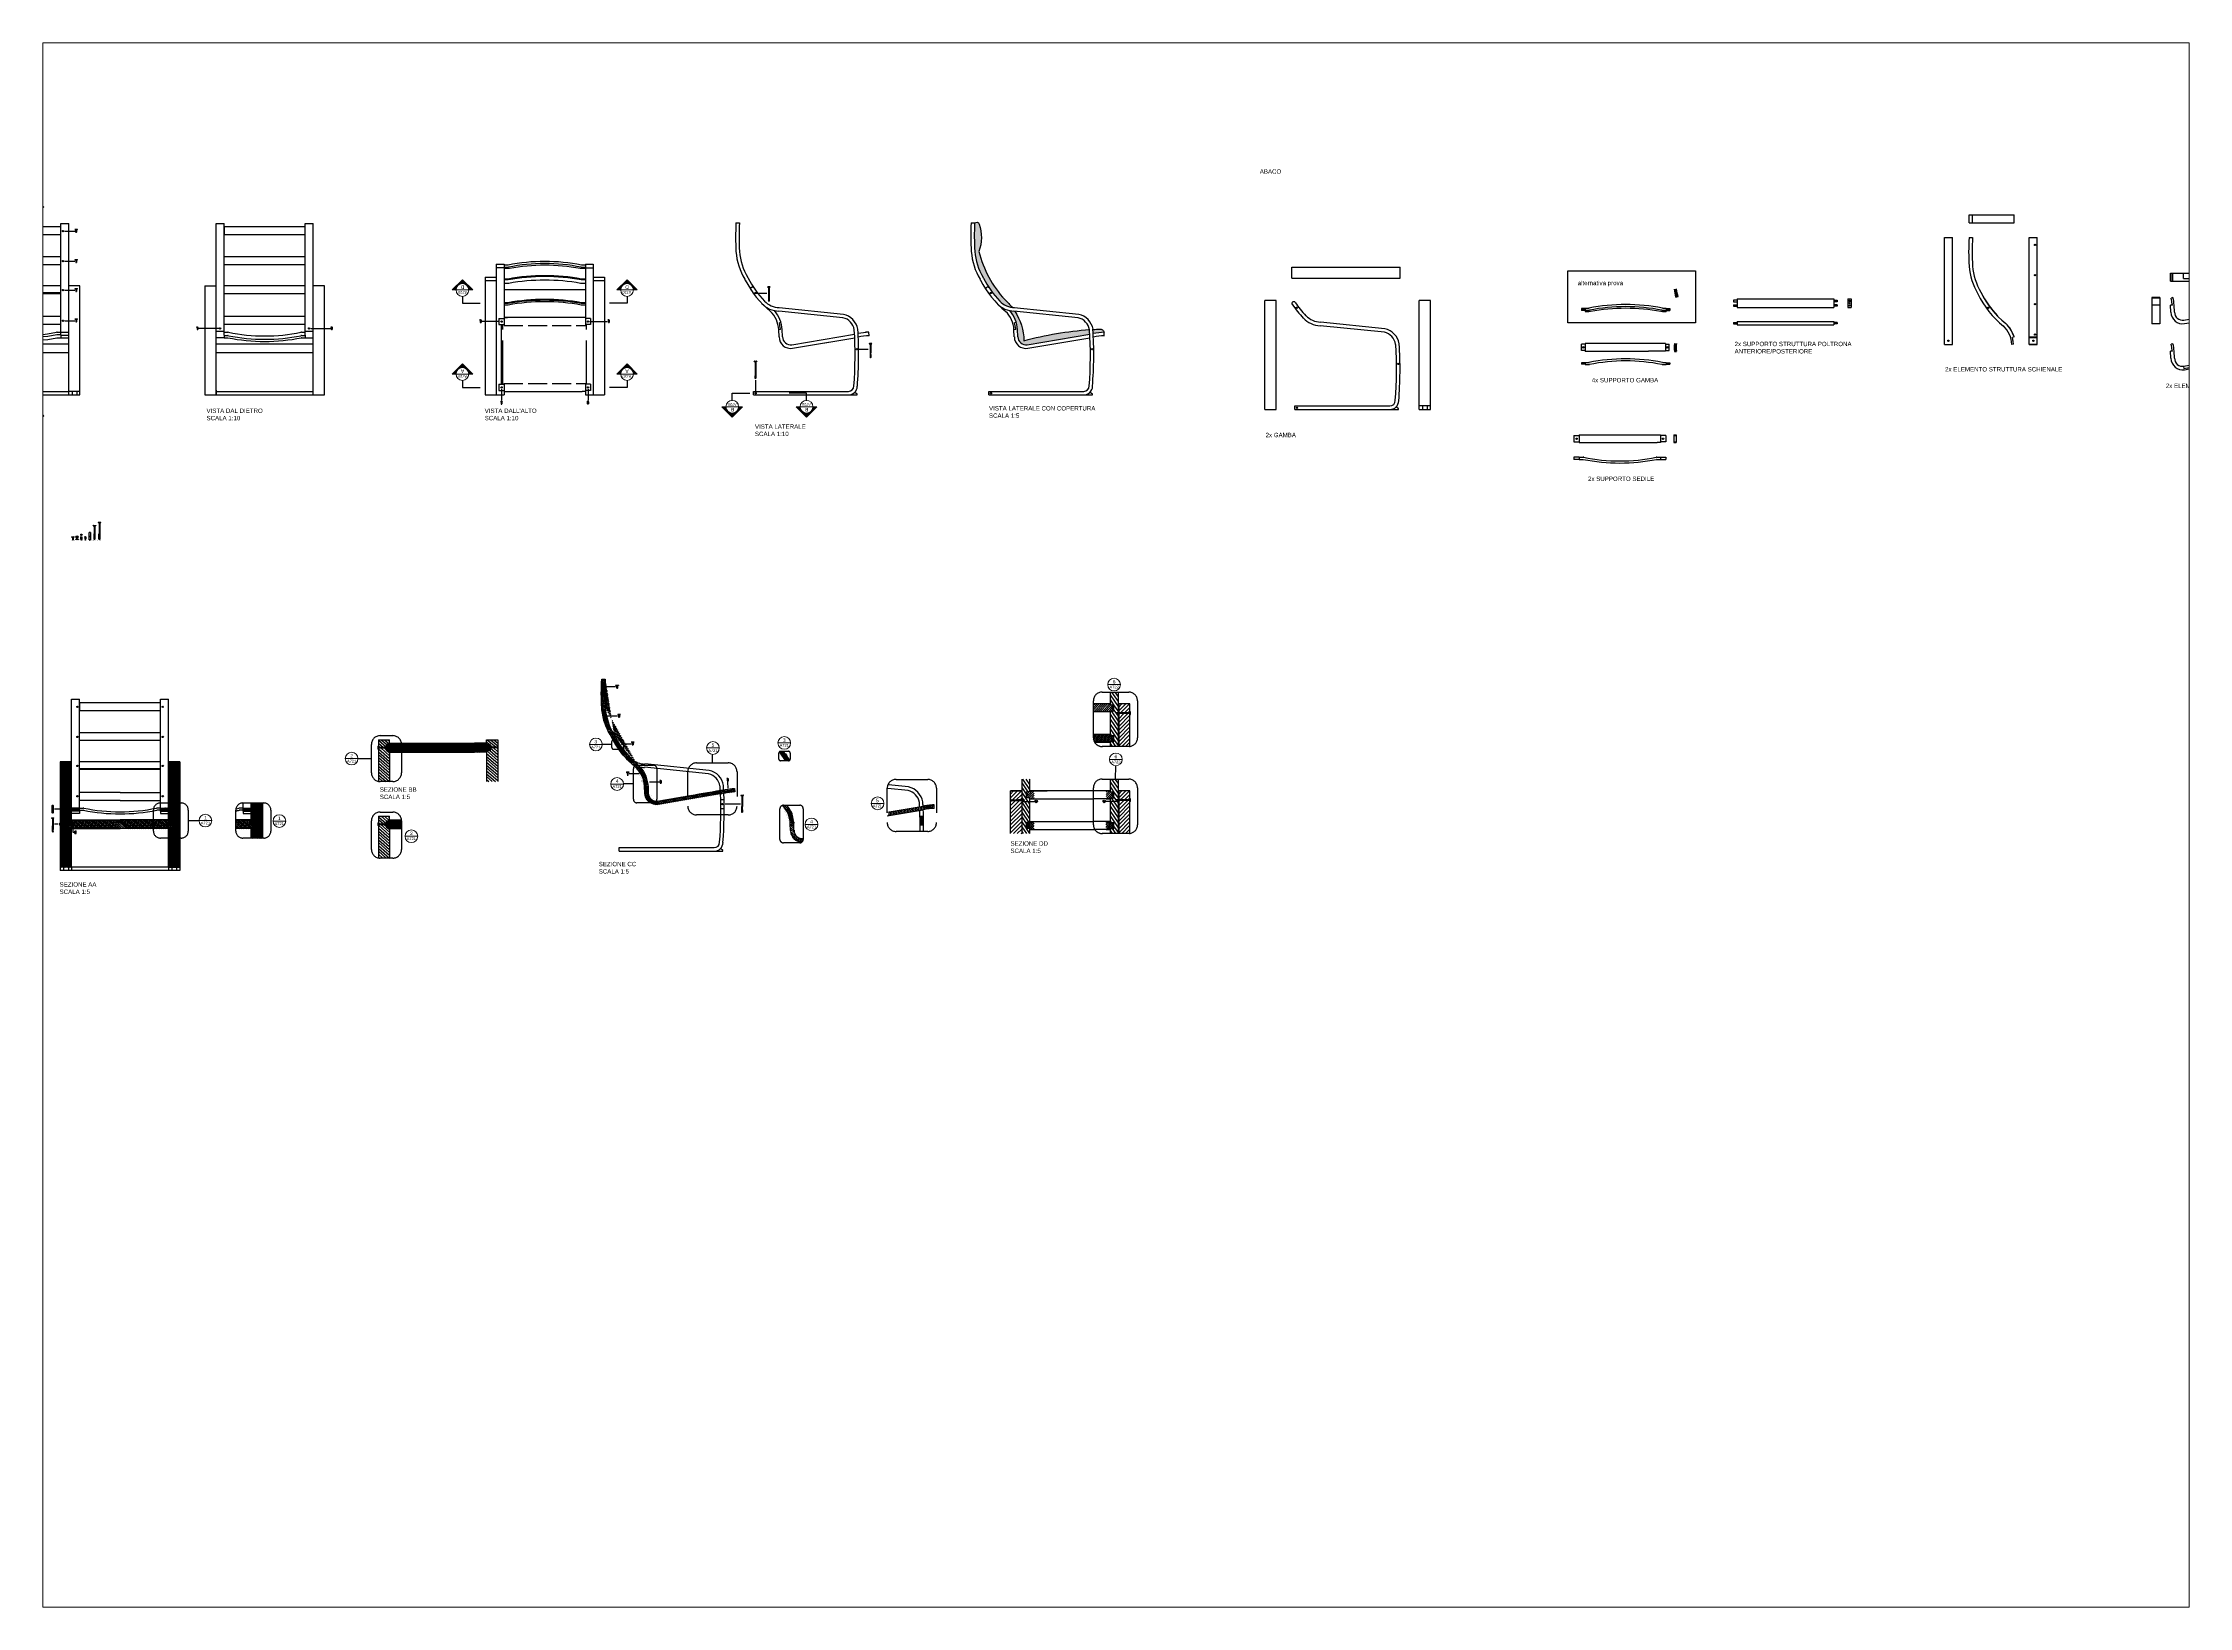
# Paper-space layout 'Layout1' of a CAD drawing. Header units: millimetres. Extents: x 28 to 252, y 20 to 184.
# The model-space entities are those that its viewports show. They can reach past a viewport. Long polylines and large blocks are cut down to what shows.
import ezdxf
from ezdxf.enums import TextEntityAlignment as Align

# ---------------------------------------------------------------- set-up
doc = ezdxf.new("R2010")
doc.units = ezdxf.units.MM
doc.linetypes.add('ACAD_ISO02W100', pattern=[15, 12, -3])
doc.linetypes.add('TRATTOPUNTO', pattern=[25.4, 12.7, -6.35, 0, -6.35])
doc.layers.get('0').update_dxf_attribs({"color": 70})
doc.layers.add('A-ANNO-SYMB', color=202, linetype='Continuous', lineweight=18)
for name, color, linetype in [('CONTORNO SEZIONI', 26, 'Continuous'), ('G-ANNO-TEXT', 3, 'Continuous'), ('LINEE SEZIONATE', 5, 'Continuous'), ('SIMBOLI', 201, 'Continuous'), ('VITI', 3, 'Continuous'), ('VITIGIUSTO', 61, 'Continuous')]:
    doc.layers.add(name, color=color, linetype=linetype)
doc.styles.add('ARIAL', font='arial.ttf')
doc.styles.get("Standard").update_dxf_attribs({"font": 'arial.ttf'})
pattern_1 = [(45, (41.4266, -83.0613), (-1.1000814, 1.1000814), [])]
pattern_2 = [(124, (41.4266, -83.0613), (-1.2897752, -0.8699644), [])]
pattern_3 = [(226, (41.42656, -83.0613), (0.616654, -0.5954959), [])]
pattern_4 = [(139, (-511.7405, -56.5382), (-0.812365, -0.9345191), [])]
pattern_5 = [(139, (-511.7405, -56.5382), (-0.3124481, -0.35943044), [])]
pattern_6 = [(139, (-743.6877, -66.4754), (-0.3124481, -0.35943044), [])]
pattern_7 = [(139, (-743.6877, -66.4754), (-0.5415767, -0.62301276), [])]
pattern_8 = [(133, (-943.1345, -66.47538), (-0.19505203, -0.18188896), [])]

# ---------------------------------------------------------------- blocks, each defined once
blk = doc.blocks.new('SYMBOL')
at = {"layer": 'A-ANNO-SYMB', "linetype": 'Continuous', "lineweight": 20}
h = blk.add_hatch(color=256, dxfattribs=at)
h.dxf.hatch_style = 1
h.paths.add_polyline_path([(11.206, 4.948), (11.316, 4.948, -1), (11.678, 4.948), (11.788, 4.948), (11.497, 5.241)])
at = {"linetype": 'Continuous', "lineweight": 20}
blk.add_line((11.316, 4.948), (11.678, 4.948), dxfattribs=at)
at = {"layer": 'A-ANNO-SYMB', "linetype": 'Continuous', "lineweight": 20}
for p, q in [((11.206, 4.948), (11.497, 5.241)), ((11.316, 4.948), (11.206, 4.948)), ((11.788, 4.948), (11.497, 5.241)), ((11.678, 4.948), (11.788, 4.948))]:
    blk.add_line(p, q, dxfattribs=at)
blk.add_circle((11.497, 4.948), 0.181, dxfattribs=at)
for tag, p in [('SEZIONE', (11.497, 4.918)), ('TAVOLA', (11.497, 5.08))]:
    blk.add_attdef(tag, text='', height=0.1, dxfattribs=at).set_placement(p, align=Align.TOP_CENTER)
blk = doc.blocks.new('DETAGLI')
at = {"layer": 'A-ANNO-SYMB', "linetype": 'Continuous'}
blk.add_line((486.7, 356.2), (504.8, 356.2), dxfattribs=at)
blk.add_circle((495.7, 356.2), 9.05, dxfattribs=at)
for tag, p in [('SEZIONE', (495.7, 354.7)), ('TAVOLA', (495.7, 362.8))]:
    blk.add_attdef(tag, text='', height=5, dxfattribs=at).set_placement(p, align=Align.TOP_CENTER)

msp = doc.modelspace()

# ---------------------------------------------------------------- hatches: boundary and pattern name
h = msp.add_hatch(color=256)
h.dxf.hatch_style = 1
h.paths.add_polyline_path([(550.7, 422.9, 0.502347), (548.1, 423.5, 0.025689), (548.2, 407.3, 0.112629), (552.9, 392.5, -0.015686), (553.3, 391.9, 0.073418), (562.4, 379, 0.170002), (569.5, 375.4, 0.046527), (565.3, 379.9, -0.124606), (550.5, 407.2, 0.170386)])
h = msp.add_hatch(color=256)
h.dxf.hatch_style = 1
h.paths.add_polyline_path([(571, 373.3), (570.5, 373.3, -0.043955), (568.1, 373.6, -0.174494), (572.5, 362.8), (572.7, 358.8, 0.467854), (578, 354.2, -0.003388), (600, 357.9), (613.7, 360.2, 0.002693), (613.5, 362.7, 0.003306), (613.5, 362.8, 0.049809), (576.2, 356.5, 0.135921)])
h.paths.add_polyline_path([(619.3, 363.1, 0.005059), (615.5, 362.9, -0.002643), (615.6, 360.6, -0.031727), (621.8, 361.3, 0.376313)])
h = msp.add_hatch()
h.set_pattern_fill('ANSI31', color=256, scale=0.21, angle=108)
h.set_pattern_definition([(153, (-61.49065, 84.6271), (-0.3026982, -0.5940786), [])])
edge = h.paths.add_edge_path()
edge.add_arc((391.1, 156.8), 54, 206.9866, 228.802, ccw=False)
edge.add_arc((373.5, 150.9), 35.8, 185.0472, 211.3092, ccw=False)
edge.add_arc((494.3, 156), 156.6, 177.0978, 183.0201, ccw=False)
edge.add_line((337.9, 163.9), (335.9, 163.9))
edge.add_arc((485.8, 155.8), 150.2, 176.8853, 183.1147)
edge.add_arc((372.6, 150.7), 36.9, 184.8261, 197.7036)
edge.add_arc((374.9, 151.6), 39.3, 197.9714, 210.9669)
edge.add_arc((391.1, 156.8), 56, 206.9866, 229.2256)
edge.add_arc((355.9, 113), 2, 90, 135.3478, ccw=False)
edge.add_line((355.9, 115), (356.7, 115))
edge.add_arc((243.6, 2.5), 159.5, 44.8478, 45.4431)
edge = h.paths.add_edge_path(flags=16)
edge.add_line((347.1, 124.9), (346.1, 124.2))
edge.add_arc((391.1, 156.8), 55.6, 210.4449, 215.9507, ccw=False)
edge.add_line((343.2, 128.6), (344.2, 129.3))
edge.add_arc((391.1, 156.8), 54.4, 210.4449, 215.9507)
edge = h.paths.add_edge_path(flags=0)
edge.add_line((346.5, 125.1), (346, 124.8))
edge.add_arc((391.1, 156.8), 55.3, 210.9632, 215.4324, ccw=False)
edge.add_line((343.7, 128.4), (344.2, 128.7))
edge.add_arc((391.1, 156.8), 54.7, 210.9689, 215.4267)
edge = h.paths.add_edge_path(flags=16)
edge.add_line((338.7, 140.9), (337.6, 140.5))
edge.add_arc((360.3, 147.9), 23.9, 187.1162, 198.0887, ccw=False)
edge.add_line((336.6, 145), (337.8, 145.2))
edge.add_arc((360.3, 147.9), 22.7, 187.0153, 198.1896)
edge = h.paths.add_edge_path(flags=0)
edge.add_line((338.3, 141.3), (337.7, 141.1))
edge.add_arc((360.3, 147.9), 23.6, 188.3085, 196.8963, ccw=False)
edge.add_line((337, 144.5), (337.5, 144.6))
edge.add_arc((360.3, 147.9), 23, 188.2899, 196.9149)
h.paths.add_polyline_path([(337.3, 157.4), (336.1, 157.4), (336.2, 161.9), (337.4, 161.9)], flags=16)
h.paths.add_polyline_path([(337, 157.9), (336.4, 157.9), (336.5, 161.4), (337.1, 161.4)], flags=0)
edge = h.paths.add_edge_path()
edge.add_line((356.7, 115), (355.9, 115))
edge.add_arc((355.9, 113), 2, 90, 135.3478)
edge.add_arc((391.1, 156.8), 56, 229.2256, 230.6283)
edge.add_arc((344.9, 102.5), 15.3, 2.358, 46.0343, ccw=False)
edge.add_line((360.2, 103.1), (361.2, 103.2))
edge.add_line((361.2, 103.2), (361, 104.8))
edge.add_arc((343.9, 102.6), 17.3, 7.1561, 9.2688)
edge.add_arc((343.9, 102.6), 17.3, 9.2688, 15.1182)
edge.add_line((360.6, 107.1), (361.4, 107.4))
edge.add_arc((342.6, 101.6), 19.7, 17.1219, 27.5281)
edge.add_line((360.1, 110.7), (359.8, 110.5))
edge.add_arc((344.9, 102.5), 16.9, 18.8304, 28.4565, ccw=False)
edge.add_line((360.9, 107.9), (359.8, 107.6))
edge.add_arc((344.9, 102.5), 15.7, 18.8304, 38.0827)
edge.add_line((357.3, 112.2), (358.2, 112.9))
edge.add_arc((344.9, 102.5), 16.9, 28.4565, 38.0827, ccw=False)
edge.add_line((359.8, 110.5), (360.1, 110.7))
edge.add_arc((342.6, 101.6), 19.7, 27.5281, 34.7456)
edge.add_arc((247.6, 6.4), 153.9, 43.7368, 44.8679)
edge = h.paths.add_edge_path()
edge.add_arc((344.9, 102.5), 17.3, 2.358, 5.5718)
edge.add_arc((342.6, 101.6), 19.7, 7.5274, 10.7446)
edge.add_line((362, 105.3), (361, 105.1))
edge.add_arc((343.9, 102.6), 17.3, 7.1561, 8.1968, ccw=False)
edge.add_line((361, 104.8), (361.2, 103.2))
edge.add_line((361.2, 103.2), (360.2, 103.1))
edge.add_line((360.2, 103.1), (360.4, 99.1))
edge.add_arc((367, 99.1), 6.57, 180.0149, 238.0608)
edge.add_line((363.5, 93.6), (365.3, 93.6))
edge.add_arc((365.3, 95.6), 2, 270, 330.1711)
edge.add_arc((367, 99.1), 4.57, 179.3639, 270.6504, ccw=False)
edge.add_line((362.4, 99.2), (362.2, 103.2))
edge = h.paths.add_edge_path()
edge.add_line((388.6, 96.2), (405.4, 99))
edge.add_arc((414.4, 52.6), 47.3, 93.3267, 100.9267, ccw=False)
edge.add_line((411.7, 99.8), (411.5, 101.8))
edge.add_arc((414.4, 52.6), 49.3, 93.3267, 95.2691)
edge.add_line((409.9, 101.7), (410, 100.7))
edge.add_arc((414.4, 52.9), 48, 95.2681, 98.1963)
edge.add_arc((414.4, 52.9), 48, 98.1963, 100.6479)
edge.add_line((405.5, 100), (405.3, 101))
edge.add_line((405.3, 101), (367.7, 94.6))
edge.add_arc((367, 99.1), 4.57, 270.6504, 279.6529, ccw=False)
edge.add_arc((365.3, 95.6), 2, 270, 330.1711, ccw=False)
edge.add_line((365.3, 93.6), (363.5, 93.6))
edge.add_arc((367, 99.1), 6.57, 238.0608, 279.6737)
edge.add_line((368.1, 92.7), (388.6, 96.2))
edge = h.paths.add_edge_path()
edge.add_line((361.4, 107.4), (360.6, 107.1))
edge.add_arc((343.9, 102.6), 17.3, 9.2688, 15.1182, ccw=False)
edge.add_arc((343.9, 102.6), 17.3, 8.1968, 9.2688, ccw=False)
edge.add_line((361, 105.1), (362, 105.3))
edge.add_arc((342.6, 101.6), 19.7, 10.7446, 17.1219)
h = msp.add_hatch()
h.set_pattern_fill('ANSI31', color=256, scale=0.27, angle=181)
h.set_pattern_definition([(226, (41.42656, -33.58495), (0.616654, -0.5954959), [])])
h.paths.add_polyline_path([(615.7, 149.9), (615.7, 145.4), (625.4, 145.4), (625.4, 145.9), (625.4, 149.9)])
edge = h.paths.add_edge_path()
edge.add_arc((626.7, 147.6), 0.377, 0, 360)
h.paths.add_polyline_path([(627.4, 149.4), (625.4, 149.4), (625.4, 145.9), (627.4, 145.9)])
h = msp.add_hatch()
h.set_pattern_fill('ANSI31', color=256, scale=0.49, angle=79)
h.set_pattern_definition([(124, (41.4266, -33.585), (-1.2897752, -0.8699644), [])])
h.paths.add_polyline_path([(625.4, 131.9), (627.4, 131.9), (627.4, 128.4), (625.4, 128.4), (625.4, 125.6), (629.9, 125.6), (629.9, 144.3), (629.9, 144.4), (629.9, 144.4), (629.8, 144.4), (629.8, 144.4), (629.8, 144.4), (629.8, 144.4), (629.7, 144.4), (629.7, 144.4), (629.7, 144.4), (629.7, 144.4), (629.6, 144.4), (629.6, 144.4), (629.6, 144.4), (629.6, 144.4), (629.5, 144.4), (629.5, 144.4), (629.5, 144.4), (629.5, 144.4), (629.4, 144.4), (629.4, 144.4), (629.4, 144.4), (629.4, 144.4), (629.3, 144.4), (629.3, 144.4), (629.3, 144.4), (629.3, 144.4), (629.2, 144.4), (629.2, 144.4), (629.2, 144.4), (629.2, 144.4), (629.1, 144.4), (629.1, 144.4), (629.1, 144.4), (629.1, 144.4), (629, 144.4), (629, 144.4), (629, 144.4), (629, 144.4), (628.9, 144.4), (628.9, 144.4), (628.9, 144.4), (628.8, 144.4), (628.5, 144.6), (628.8, 144.8), (628.8, 144.8), (628.8, 144.9), (628.9, 144.9), (628.9, 144.8), (628.9, 144.8), (628.9, 144.9), (629, 144.9), (629, 144.8), (629, 144.8), (629, 144.9), (629.1, 144.9), (629.1, 144.8), (629.1, 144.8), (629.1, 144.9), (629.2, 144.9), (629.2, 144.8), (629.2, 144.8), (629.2, 144.9), (629.3, 144.9), (629.3, 144.8), (629.3, 144.8), (629.3, 144.9), (629.4, 144.9), (629.4, 144.8), (629.4, 144.8), (629.4, 144.9), (629.5, 144.9), (629.5, 144.8), (629.5, 144.8), (629.5, 144.9), (629.6, 144.9), (629.6, 144.8), (629.6, 144.8), (629.6, 144.9), (629.7, 144.9), (629.7, 144.8), (629.7, 144.8), (629.7, 144.9), (629.8, 144.9), (629.8, 144.8), (629.8, 144.8), (629.8, 144.9), (629.9, 144.9), (629.9, 144.8), (629.9, 144.8), (629.9, 156.6), (625.4, 156.6), (625.4, 149.4), (627.4, 149.4), (627.4, 145.9), (625.4, 145.9)])
h = msp.add_hatch()
h.set_pattern_fill('ANSI31', color=256, scale=0.49)
h.set_pattern_definition([(45, (41.4266, -33.585), (-1.1000814, 1.1000814), [])])
h.paths.add_polyline_path([(636.5, 149.9), (630.1, 149.9), (630.1, 144.9), (630.2, 144.9), (630.2, 144.8), (630.2, 144.8), (630.2, 144.9), (630.3, 144.9), (630.3, 144.8), (630.3, 144.8), (630.3, 144.9), (630.4, 144.9), (630.4, 144.8), (630.5, 144.8), (630.4, 144.9), (630.5, 144.9), (630.5, 144.8), (630.5, 144.8), (630.5, 144.9), (630.6, 144.9), (630.6, 144.8), (630.7, 144.8), (630.6, 144.9), (630.7, 144.9), (630.7, 144.8), (630.7, 144.8), (630.7, 144.9), (630.8, 144.9), (630.8, 144.8), (630.9, 144.8), (630.8, 144.9), (630.9, 144.9), (630.9, 144.8), (630.9, 144.8), (630.9, 144.9), (631, 144.9), (631, 144.8), (631.1, 144.8), (631, 144.9), (631.1, 144.9), (631.1, 144.8), (631.2, 144.8), (631.1, 144.9), (631.2, 144.9), (631.2, 144.8), (631.3, 144.8), (631.2, 144.9), (631.3, 144.9), (631.3, 144.8), (631.4, 144.8), (631.3, 144.9), (631.4, 144.9), (631.4, 144.8), (631.5, 144.8), (631.4, 144.9), (631.5, 144.9), (631.5, 144.8), (631.6, 144.8), (631.5, 144.9), (631.6, 144.9), (631.6, 144.8), (631.7, 144.8), (631.6, 144.9), (631.7, 144.9), (631.7, 144.8), (631.8, 144.8), (631.7, 144.9), (631.8, 144.9), (631.8, 144.8), (631.9, 144.8), (631.8, 144.9), (631.9, 144.9), (631.9, 144.8), (632, 144.8), (631.9, 144.9), (632, 144.9), (632, 144.8), (636.5, 144.8), (636.5, 145.4)])
h.paths.add_polyline_path([(630.1, 125.6), (636.5, 125.6), (636.5, 144.4), (632.1, 144.4), (632.1, 144.4), (632, 144.4), (632, 144.4), (632, 144.4), (632, 144.4), (631.9, 144.4), (631.9, 144.4), (631.9, 144.4), (631.9, 144.4), (631.8, 144.4), (631.8, 144.4), (631.8, 144.4), (631.8, 144.4), (631.7, 144.4), (631.7, 144.4), (631.7, 144.4), (631.7, 144.4), (631.6, 144.4), (631.6, 144.4), (631.6, 144.4), (631.6, 144.4), (631.5, 144.4), (631.5, 144.4), (631.5, 144.4), (631.5, 144.4), (631.4, 144.4), (631.4, 144.4), (631.4, 144.4), (631.4, 144.4), (631.3, 144.4), (631.3, 144.4), (631.3, 144.4), (631.3, 144.4), (631.2, 144.4), (631.2, 144.4), (631.2, 144.4), (631.2, 144.4), (631.1, 144.4), (631.1, 144.4), (631.1, 144.4), (631.1, 144.4), (631, 144.4), (631, 144.4), (631, 144.4), (631, 144.4), (630.9, 144.4), (630.9, 144.4), (630.9, 144.4), (630.9, 144.4), (630.8, 144.4), (630.8, 144.4), (630.8, 144.4), (630.8, 144.4), (630.7, 144.4), (630.7, 144.4), (630.7, 144.4), (630.7, 144.4), (630.6, 144.4), (630.6, 144.4), (630.6, 144.4), (630.6, 144.4), (630.5, 144.4), (630.5, 144.4), (630.5, 144.4), (630.5, 144.4), (630.4, 144.4), (630.4, 144.4), (630.4, 144.4), (630.3, 144.4), (630.3, 144.4), (630.3, 144.4), (630.3, 144.4), (630.3, 144.4), (630.2, 144.4), (630.2, 144.4), (630.2, 144.4), (630.1, 144.3)])
h = msp.add_hatch()
h.set_pattern_fill('ANSI31', color=256, scale=0.39, angle=94)
h.set_pattern_definition(pattern_4)
h.paths.add_polyline_path([(215.2, 127.5), (215.2, 129.5), (208.8, 129.5), (208.8, 125.2), (215.1, 125.2), (215.1, 125.3), (215.1, 125.3), (215.1, 125.2), (215.2, 125.2), (215.2, 125.3), (215.2, 125.2), (215.2, 125.9), (213.2, 125.9), (213.2, 126.7), (215.2, 126.7)])
h.paths.add_polyline_path([(215.2, 123.4), (213.2, 123.4), (213.2, 124.2), (215.2, 124.2), (215.2, 124.8), (215.2, 124.8), (215.2, 124.8), (215.2, 124.7), (215.2, 124.7), (215.1, 124.8), (208.8, 124.8), (208.8, 124.2), (208.8, 105.7), (215.2, 105.7)])
h = msp.add_hatch()
h.set_pattern_fill('ANSI31', color=256, scale=0.15, angle=94)
h.set_pattern_definition(pattern_5)
edge = h.paths.add_edge_path()
edge.add_line((263.7, 127.5), (215.2, 127.5))
edge.add_line((215.2, 127.5), (215.2, 126.7))
edge.add_line((215.2, 126.7), (213.2, 126.7))
edge.add_line((213.2, 126.7), (213.2, 125.9))
edge.add_line((213.2, 125.9), (215.2, 125.9))
edge.add_line((215.2, 125.9), (215.2, 125.2))
edge.add_line((215.2, 125.2), (215.2, 125.2))
edge.add_line((215.2, 125.2), (215.3, 125.2))
edge.add_line((215.3, 125.2), (215.3, 125.3))
edge.add_line((215.3, 125.3), (215.3, 125.3))
edge.add_line((215.3, 125.3), (215.3, 125.2))
edge.add_line((215.3, 125.2), (215.4, 125.2))
edge.add_line((215.4, 125.2), (215.4, 125.3))
edge.add_line((215.4, 125.3), (215.4, 125.3))
edge.add_line((215.4, 125.3), (215.4, 125.2))
edge.add_line((215.4, 125.2), (215.5, 125.2))
edge.add_line((215.5, 125.2), (215.5, 125.3))
edge.add_line((215.5, 125.3), (215.5, 125.3))
edge.add_line((215.5, 125.3), (215.5, 125.2))
edge.add_line((215.5, 125.2), (215.6, 125.2))
edge.add_line((215.6, 125.2), (215.6, 125.3))
edge.add_line((215.6, 125.3), (215.6, 125.3))
edge.add_line((215.6, 125.3), (215.6, 125.2))
edge.add_line((215.6, 125.2), (215.7, 125.2))
edge.add_line((215.7, 125.2), (215.7, 125.3))
edge.add_line((215.7, 125.3), (215.7, 125.3))
edge.add_line((215.7, 125.3), (215.7, 125.2))
edge.add_line((215.7, 125.2), (215.8, 125.2))
edge.add_line((215.8, 125.2), (215.8, 125.3))
edge.add_line((215.8, 125.3), (215.8, 125.3))
edge.add_line((215.8, 125.3), (215.8, 125.2))
edge.add_line((215.8, 125.2), (215.9, 125.2))
edge.add_line((215.9, 125.2), (215.9, 125.3))
edge.add_line((215.9, 125.3), (215.9, 125.3))
edge.add_line((215.9, 125.3), (215.9, 125.2))
edge.add_line((215.9, 125.2), (216, 125.2))
edge.add_line((216, 125.2), (216, 125.3))
edge.add_line((216, 125.3), (216, 125.3))
edge.add_line((216, 125.3), (216, 125.2))
edge.add_line((216, 125.2), (216.1, 125.2))
edge.add_line((216.1, 125.2), (216.1, 125.3))
edge.add_line((216.1, 125.3), (216.1, 125.3))
edge.add_line((216.1, 125.3), (216.1, 125.2))
edge.add_line((216.1, 125.2), (216.2, 125.2))
edge.add_line((216.2, 125.2), (216.2, 125.3))
edge.add_line((216.2, 125.3), (216.2, 125.3))
edge.add_line((216.2, 125.3), (216.2, 125.2))
edge.add_line((216.2, 125.2), (216.3, 125.2))
edge.add_line((216.3, 125.2), (216.3, 125.3))
edge.add_line((216.3, 125.3), (216.3, 125.3))
edge.add_line((216.3, 125.3), (216.3, 125.2))
edge.add_line((216.3, 125.2), (216.4, 125.2))
edge.add_line((216.4, 125.2), (216.4, 125.3))
edge.add_line((216.4, 125.3), (216.4, 125.3))
edge.add_line((216.4, 125.3), (216.4, 125.2))
edge.add_line((216.4, 125.2), (216.5, 125.2))
edge.add_line((216.5, 125.2), (216.5, 125.3))
edge.add_line((216.5, 125.3), (216.5, 125.3))
edge.add_line((216.5, 125.3), (216.5, 125.2))
edge.add_line((216.5, 125.2), (216.6, 125.2))
edge.add_line((216.6, 125.2), (216.6, 125.3))
edge.add_line((216.6, 125.3), (216.6, 125.3))
edge.add_line((216.6, 125.3), (216.6, 125.2))
edge.add_line((216.6, 125.2), (216.7, 125.2))
edge.add_line((216.7, 125.2), (216.7, 125.3))
edge.add_line((216.7, 125.3), (216.7, 125.3))
edge.add_line((216.7, 125.3), (216.7, 125.2))
edge.add_line((216.7, 125.2), (216.8, 125.2))
edge.add_line((216.8, 125.2), (216.8, 125.3))
edge.add_line((216.8, 125.3), (216.8, 125.3))
edge.add_line((216.8, 125.3), (216.8, 125.2))
edge.add_line((216.8, 125.2), (216.9, 125.2))
edge.add_line((216.9, 125.2), (216.9, 125.3))
edge.add_line((216.9, 125.3), (216.9, 125.3))
edge.add_line((216.9, 125.3), (216.9, 125.2))
edge.add_line((216.9, 125.2), (217, 125.2))
edge.add_arc((217.3, 125), 0.4, 141.1693, 150, ccw=False)
edge.add_line((217, 125.2), (217, 125.3))
edge.add_line((217, 125.3), (217, 125.3))
edge.add_line((217, 125.3), (217, 125.2))
edge.add_line((217, 125.2), (217, 125.2))
edge.add_arc((217.3, 125), 0.4, 140.0309, 147.079, ccw=False)
edge.add_line((217, 125.2), (217, 125.3))
edge.add_line((217, 125.3), (217, 125.2))
edge.add_arc((217.3, 125), 0.4, 30, 141.1693, ccw=False)
edge.add_line((217.7, 125.2), (217.7, 125.2))
edge.add_line((217.7, 125.2), (217.7, 125.3))
edge.add_line((217.7, 125.3), (217.7, 125.3))
edge.add_line((217.7, 125.3), (217.7, 125.2))
edge.add_line((217.7, 125.2), (217.8, 125.2))
edge.add_line((217.8, 125.2), (217.8, 125.3))
edge.add_line((217.8, 125.3), (217.8, 125.3))
edge.add_line((217.8, 125.3), (217.8, 125.2))
edge.add_line((217.8, 125.2), (217.9, 125.2))
edge.add_line((217.9, 125.2), (217.9, 125.3))
edge.add_line((217.9, 125.3), (217.9, 125.3))
edge.add_line((217.9, 125.3), (217.9, 125.2))
edge.add_line((217.9, 125.2), (218, 125.2))
edge.add_line((218, 125.2), (218, 125.3))
edge.add_line((218, 125.3), (218, 125.3))
edge.add_line((218, 125.3), (218, 125.2))
edge.add_line((218, 125.2), (218.1, 125.2))
edge.add_line((218.1, 125.2), (218.1, 125.3))
edge.add_line((218.1, 125.3), (218.1, 125.3))
edge.add_line((218.1, 125.3), (218.1, 125.2))
edge.add_line((218.1, 125.2), (218.2, 125.2))
edge.add_line((218.2, 125.2), (218.2, 125.3))
edge.add_line((218.2, 125.3), (218.2, 125.3))
edge.add_line((218.2, 125.3), (218.2, 125.2))
edge.add_line((218.2, 125.2), (218.3, 125.2))
edge.add_line((218.3, 125.2), (218.6, 125))
edge.add_line((218.6, 125), (218.3, 124.8))
edge.add_line((218.3, 124.8), (218.3, 124.8))
edge.add_line((218.3, 124.8), (218.3, 124.8))
edge.add_line((218.3, 124.8), (218.3, 124.7))
edge.add_line((218.3, 124.7), (218.3, 124.7))
edge.add_line((218.3, 124.7), (218.3, 124.8))
edge.add_line((218.3, 124.8), (218.2, 124.8))
edge.add_line((218.2, 124.8), (218.2, 124.8))
edge.add_line((218.2, 124.8), (218.2, 124.7))
edge.add_line((218.2, 124.7), (218.2, 124.7))
edge.add_line((218.2, 124.7), (218.2, 124.8))
edge.add_line((218.2, 124.8), (218.1, 124.8))
edge.add_line((218.1, 124.8), (218.1, 124.8))
edge.add_line((218.1, 124.8), (218.1, 124.7))
edge.add_line((218.1, 124.7), (218.1, 124.7))
edge.add_line((218.1, 124.7), (218.1, 124.8))
edge.add_line((218.1, 124.8), (218, 124.8))
edge.add_line((218, 124.8), (218, 124.8))
edge.add_line((218, 124.8), (218, 124.7))
edge.add_line((218, 124.7), (218, 124.7))
edge.add_line((218, 124.7), (218, 124.8))
edge.add_line((218, 124.8), (217.9, 124.8))
edge.add_line((217.9, 124.8), (217.9, 124.8))
edge.add_line((217.9, 124.8), (217.9, 124.7))
edge.add_line((217.9, 124.7), (217.9, 124.7))
edge.add_line((217.9, 124.7), (217.9, 124.8))
edge.add_line((217.9, 124.8), (217.8, 124.8))
edge.add_line((217.8, 124.8), (217.8, 124.8))
edge.add_line((217.8, 124.8), (217.8, 124.7))
edge.add_line((217.8, 124.7), (217.8, 124.7))
edge.add_line((217.8, 124.7), (217.8, 124.8))
edge.add_line((217.8, 124.8), (217.7, 124.8))
edge.add_line((217.7, 124.8), (217.7, 124.8))
edge.add_line((217.7, 124.8), (217.7, 124.7))
edge.add_line((217.7, 124.7), (217.7, 124.7))
edge.add_line((217.7, 124.7), (217.7, 124.8))
edge.add_arc((217.3, 125), 0.4, 215.079, 329.3819, ccw=False)
edge.add_line((217, 124.8), (217, 124.7))
edge.add_line((217, 124.7), (217, 124.7))
edge.add_line((217, 124.7), (216.9, 124.8))
edge.add_line((216.9, 124.8), (216.9, 124.8))
edge.add_line((216.9, 124.8), (216.9, 124.8))
edge.add_line((216.9, 124.8), (216.9, 124.7))
edge.add_line((216.9, 124.7), (216.9, 124.7))
edge.add_line((216.9, 124.7), (216.8, 124.8))
edge.add_line((216.8, 124.8), (216.8, 124.8))
edge.add_line((216.8, 124.8), (216.8, 124.8))
edge.add_line((216.8, 124.8), (216.8, 124.7))
edge.add_line((216.8, 124.7), (216.8, 124.7))
edge.add_line((216.8, 124.7), (216.7, 124.8))
edge.add_line((216.7, 124.8), (216.7, 124.8))
edge.add_line((216.7, 124.8), (216.7, 124.8))
edge.add_line((216.7, 124.8), (216.7, 124.7))
edge.add_line((216.7, 124.7), (216.7, 124.7))
edge.add_line((216.7, 124.7), (216.6, 124.8))
edge.add_line((216.6, 124.8), (216.6, 124.8))
edge.add_line((216.6, 124.8), (216.6, 124.8))
edge.add_line((216.6, 124.8), (216.6, 124.7))
edge.add_line((216.6, 124.7), (216.6, 124.7))
edge.add_line((216.6, 124.7), (216.5, 124.8))
edge.add_line((216.5, 124.8), (216.5, 124.8))
edge.add_line((216.5, 124.8), (216.5, 124.8))
edge.add_line((216.5, 124.8), (216.5, 124.7))
edge.add_line((216.5, 124.7), (216.5, 124.7))
edge.add_line((216.5, 124.7), (216.4, 124.8))
edge.add_line((216.4, 124.8), (216.4, 124.8))
edge.add_line((216.4, 124.8), (216.4, 124.8))
edge.add_line((216.4, 124.8), (216.4, 124.7))
edge.add_line((216.4, 124.7), (216.4, 124.7))
edge.add_line((216.4, 124.7), (216.3, 124.8))
edge.add_line((216.3, 124.8), (216.3, 124.8))
edge.add_line((216.3, 124.8), (216.3, 124.8))
edge.add_line((216.3, 124.8), (216.3, 124.7))
edge.add_line((216.3, 124.7), (216.3, 124.7))
edge.add_line((216.3, 124.7), (216.2, 124.8))
edge.add_line((216.2, 124.8), (216.2, 124.8))
edge.add_line((216.2, 124.8), (216.2, 124.8))
edge.add_line((216.2, 124.8), (216.2, 124.7))
edge.add_line((216.2, 124.7), (216.2, 124.7))
edge.add_line((216.2, 124.7), (216.1, 124.8))
edge.add_line((216.1, 124.8), (216.1, 124.8))
edge.add_line((216.1, 124.8), (216.1, 124.8))
edge.add_line((216.1, 124.8), (216.1, 124.7))
edge.add_line((216.1, 124.7), (216.1, 124.7))
edge.add_line((216.1, 124.7), (216, 124.8))
edge.add_line((216, 124.8), (216, 124.8))
edge.add_line((216, 124.8), (216, 124.8))
edge.add_line((216, 124.8), (216, 124.7))
edge.add_line((216, 124.7), (216, 124.7))
edge.add_line((216, 124.7), (215.9, 124.8))
edge.add_line((215.9, 124.8), (215.9, 124.8))
edge.add_line((215.9, 124.8), (215.9, 124.8))
edge.add_line((215.9, 124.8), (215.9, 124.7))
edge.add_line((215.9, 124.7), (215.9, 124.7))
edge.add_line((215.9, 124.7), (215.8, 124.8))
edge.add_line((215.8, 124.8), (215.8, 124.8))
edge.add_line((215.8, 124.8), (215.8, 124.8))
edge.add_line((215.8, 124.8), (215.8, 124.7))
edge.add_line((215.8, 124.7), (215.8, 124.7))
edge.add_line((215.8, 124.7), (215.7, 124.8))
edge.add_line((215.7, 124.8), (215.7, 124.8))
edge.add_line((215.7, 124.8), (215.7, 124.8))
edge.add_line((215.7, 124.8), (215.7, 124.7))
edge.add_line((215.7, 124.7), (215.7, 124.7))
edge.add_line((215.7, 124.7), (215.6, 124.8))
edge.add_line((215.6, 124.8), (215.6, 124.8))
edge.add_line((215.6, 124.8), (215.6, 124.8))
edge.add_line((215.6, 124.8), (215.6, 124.7))
edge.add_line((215.6, 124.7), (215.6, 124.7))
edge.add_line((215.6, 124.7), (215.5, 124.8))
edge.add_line((215.5, 124.8), (215.5, 124.8))
edge.add_line((215.5, 124.8), (215.5, 124.8))
edge.add_line((215.5, 124.8), (215.5, 124.7))
edge.add_line((215.5, 124.7), (215.5, 124.7))
edge.add_line((215.5, 124.7), (215.4, 124.8))
edge.add_line((215.4, 124.8), (215.4, 124.8))
edge.add_line((215.4, 124.8), (215.4, 124.8))
edge.add_line((215.4, 124.8), (215.4, 124.7))
edge.add_line((215.4, 124.7), (215.4, 124.7))
edge.add_line((215.4, 124.7), (215.3, 124.8))
edge.add_line((215.3, 124.8), (215.3, 124.8))
edge.add_line((215.3, 124.8), (215.3, 124.8))
edge.add_line((215.3, 124.8), (215.3, 124.7))
edge.add_line((215.3, 124.7), (215.3, 124.7))
edge.add_line((215.3, 124.7), (215.2, 124.8))
edge.add_line((215.2, 124.8), (215.2, 124.8))
edge.add_line((215.2, 124.8), (215.2, 124.2))
edge.add_line((215.2, 124.2), (213.2, 124.2))
edge.add_line((213.2, 124.2), (213.2, 123.4))
edge.add_line((213.2, 123.4), (215.2, 123.4))
edge.add_line((215.2, 123.4), (215.2, 122.5))
edge.add_line((215.2, 122.5), (263.7, 122.5))
edge.add_line((263.7, 122.5), (263.7, 127.5))
h = msp.add_hatch()
h.set_pattern_fill('ANSI31', color=256, scale=0.15, angle=94)
h.set_pattern_definition(pattern_5)
edge = h.paths.add_edge_path()
edge.add_line((263.7, 127.5), (270.4, 127.5))
edge.add_line((270.4, 127.5), (270.4, 126.7))
edge.add_line((270.4, 126.7), (272.4, 126.7))
edge.add_line((272.4, 126.7), (272.4, 125.9))
edge.add_line((272.4, 125.9), (270.4, 125.9))
edge.add_line((270.4, 125.9), (270.4, 125.2))
edge.add_line((270.4, 125.2), (270.4, 125.2))
edge.add_line((270.4, 125.2), (270.3, 125.2))
edge.add_line((270.3, 125.2), (270.3, 125.3))
edge.add_line((270.3, 125.3), (270.3, 125.3))
edge.add_line((270.3, 125.3), (270.3, 125.2))
edge.add_line((270.3, 125.2), (270.2, 125.2))
edge.add_line((270.2, 125.2), (270.2, 125.3))
edge.add_line((270.2, 125.3), (270.2, 125.3))
edge.add_line((270.2, 125.3), (270.2, 125.2))
edge.add_line((270.2, 125.2), (270.1, 125.2))
edge.add_line((270.1, 125.2), (270.1, 125.3))
edge.add_line((270.1, 125.3), (270.1, 125.3))
edge.add_line((270.1, 125.3), (270.1, 125.2))
edge.add_line((270.1, 125.2), (270, 125.2))
edge.add_line((270, 125.2), (270, 125.3))
edge.add_line((270, 125.3), (270, 125.3))
edge.add_line((270, 125.3), (270, 125.2))
edge.add_line((270, 125.2), (269.9, 125.2))
edge.add_line((269.9, 125.2), (269.9, 125.3))
edge.add_line((269.9, 125.3), (269.9, 125.3))
edge.add_line((269.9, 125.3), (269.9, 125.2))
edge.add_line((269.9, 125.2), (269.8, 125.2))
edge.add_line((269.8, 125.2), (269.8, 125.3))
edge.add_line((269.8, 125.3), (269.8, 125.3))
edge.add_line((269.8, 125.3), (269.8, 125.2))
edge.add_line((269.8, 125.2), (269.7, 125.2))
edge.add_line((269.7, 125.2), (269.7, 125.3))
edge.add_line((269.7, 125.3), (269.7, 125.3))
edge.add_line((269.7, 125.3), (269.7, 125.2))
edge.add_line((269.7, 125.2), (269.6, 125.2))
edge.add_line((269.6, 125.2), (269.6, 125.3))
edge.add_line((269.6, 125.3), (269.6, 125.3))
edge.add_line((269.6, 125.3), (269.6, 125.2))
edge.add_line((269.6, 125.2), (269.5, 125.2))
edge.add_line((269.5, 125.2), (269.5, 125.3))
edge.add_line((269.5, 125.3), (269.5, 125.3))
edge.add_line((269.5, 125.3), (269.5, 125.2))
edge.add_line((269.5, 125.2), (269.4, 125.2))
edge.add_line((269.4, 125.2), (269.4, 125.3))
edge.add_line((269.4, 125.3), (269.4, 125.3))
edge.add_line((269.4, 125.3), (269.4, 125.2))
edge.add_line((269.4, 125.2), (269.3, 125.2))
edge.add_line((269.3, 125.2), (269.3, 125.3))
edge.add_line((269.3, 125.3), (269.3, 125.3))
edge.add_line((269.3, 125.3), (269.3, 125.2))
edge.add_line((269.3, 125.2), (269.2, 125.2))
edge.add_line((269.2, 125.2), (269.2, 125.3))
edge.add_line((269.2, 125.3), (269.2, 125.3))
edge.add_line((269.2, 125.3), (269.2, 125.2))
edge.add_line((269.2, 125.2), (269.1, 125.2))
edge.add_line((269.1, 125.2), (269.1, 125.3))
edge.add_line((269.1, 125.3), (269.1, 125.3))
edge.add_line((269.1, 125.3), (269.1, 125.2))
edge.add_line((269.1, 125.2), (269, 125.2))
edge.add_line((269, 125.2), (269, 125.3))
edge.add_line((269, 125.3), (269, 125.3))
edge.add_line((269, 125.3), (269, 125.2))
edge.add_line((269, 125.2), (268.9, 125.2))
edge.add_line((268.9, 125.2), (268.9, 125.3))
edge.add_line((268.9, 125.3), (268.9, 125.3))
edge.add_line((268.9, 125.3), (268.9, 125.2))
edge.add_line((268.9, 125.2), (268.8, 125.2))
edge.add_line((268.8, 125.2), (268.8, 125.3))
edge.add_line((268.8, 125.3), (268.8, 125.3))
edge.add_line((268.8, 125.3), (268.8, 125.2))
edge.add_line((268.8, 125.2), (268.7, 125.2))
edge.add_line((268.7, 125.2), (268.7, 125.3))
edge.add_line((268.7, 125.3), (268.7, 125.3))
edge.add_line((268.7, 125.3), (268.7, 125.2))
edge.add_line((268.7, 125.2), (268.6, 125.2))
edge.add_arc((268.3, 125), 0.4, 390, 398.8307)
edge.add_line((268.6, 125.2), (268.6, 125.3))
edge.add_line((268.6, 125.3), (268.6, 125.3))
edge.add_line((268.6, 125.3), (268.6, 125.2))
edge.add_line((268.6, 125.2), (268.6, 125.2))
edge.add_arc((268.3, 125), 0.4, 392.921, 399.9691)
edge.add_line((268.6, 125.2), (268.6, 125.3))
edge.add_line((268.6, 125.3), (268.6, 125.2))
edge.add_arc((268.3, 125), 0.4, 398.8307, 510)
edge.add_line((267.9, 125.2), (267.9, 125.2))
edge.add_line((267.9, 125.2), (267.9, 125.3))
edge.add_line((267.9, 125.3), (267.9, 125.3))
edge.add_line((267.9, 125.3), (267.9, 125.2))
edge.add_line((267.9, 125.2), (267.8, 125.2))
edge.add_line((267.8, 125.2), (267.8, 125.3))
edge.add_line((267.8, 125.3), (267.8, 125.3))
edge.add_line((267.8, 125.3), (267.8, 125.2))
edge.add_line((267.8, 125.2), (267.7, 125.2))
edge.add_line((267.7, 125.2), (267.7, 125.3))
edge.add_line((267.7, 125.3), (267.7, 125.3))
edge.add_line((267.7, 125.3), (267.7, 125.2))
edge.add_line((267.7, 125.2), (267.6, 125.2))
edge.add_line((267.6, 125.2), (267.6, 125.3))
edge.add_line((267.6, 125.3), (267.6, 125.3))
edge.add_line((267.6, 125.3), (267.6, 125.2))
edge.add_line((267.6, 125.2), (267.5, 125.2))
edge.add_line((267.5, 125.2), (267.5, 125.3))
edge.add_line((267.5, 125.3), (267.5, 125.3))
edge.add_line((267.5, 125.3), (267.5, 125.2))
edge.add_line((267.5, 125.2), (267.4, 125.2))
edge.add_line((267.4, 125.2), (267.4, 125.3))
edge.add_line((267.4, 125.3), (267.4, 125.3))
edge.add_line((267.4, 125.3), (267.4, 125.2))
edge.add_line((267.4, 125.2), (267.2, 125.2))
edge.add_line((267.2, 125.2), (267, 125))
edge.add_line((267, 125), (267.2, 124.8))
edge.add_line((267.2, 124.8), (267.3, 124.8))
edge.add_line((267.3, 124.8), (267.3, 124.8))
edge.add_line((267.3, 124.8), (267.3, 124.7))
edge.add_line((267.3, 124.7), (267.3, 124.7))
edge.add_line((267.3, 124.7), (267.3, 124.8))
edge.add_line((267.3, 124.8), (267.4, 124.8))
edge.add_line((267.4, 124.8), (267.4, 124.8))
edge.add_line((267.4, 124.8), (267.4, 124.7))
edge.add_line((267.4, 124.7), (267.4, 124.7))
edge.add_line((267.4, 124.7), (267.4, 124.8))
edge.add_line((267.4, 124.8), (267.5, 124.8))
edge.add_line((267.5, 124.8), (267.5, 124.8))
edge.add_line((267.5, 124.8), (267.5, 124.7))
edge.add_line((267.5, 124.7), (267.5, 124.7))
edge.add_line((267.5, 124.7), (267.5, 124.8))
edge.add_line((267.5, 124.8), (267.6, 124.8))
edge.add_line((267.6, 124.8), (267.6, 124.8))
edge.add_line((267.6, 124.8), (267.6, 124.7))
edge.add_line((267.6, 124.7), (267.6, 124.7))
edge.add_line((267.6, 124.7), (267.6, 124.8))
edge.add_line((267.6, 124.8), (267.7, 124.8))
edge.add_line((267.7, 124.8), (267.7, 124.8))
edge.add_line((267.7, 124.8), (267.7, 124.7))
edge.add_line((267.7, 124.7), (267.7, 124.7))
edge.add_line((267.7, 124.7), (267.7, 124.8))
edge.add_line((267.7, 124.8), (267.8, 124.8))
edge.add_line((267.8, 124.8), (267.8, 124.8))
edge.add_line((267.8, 124.8), (267.8, 124.7))
edge.add_line((267.8, 124.7), (267.8, 124.7))
edge.add_line((267.8, 124.7), (267.8, 124.8))
edge.add_line((267.8, 124.8), (267.9, 124.8))
edge.add_line((267.9, 124.8), (267.9, 124.8))
edge.add_line((267.9, 124.8), (267.9, 124.7))
edge.add_line((267.9, 124.7), (267.9, 124.7))
edge.add_line((267.9, 124.7), (267.9, 124.8))
edge.add_arc((268.3, 125), 0.4, 210.6181, 324.921)
edge.add_line((268.6, 124.8), (268.6, 124.7))
edge.add_line((268.6, 124.7), (268.6, 124.7))
edge.add_line((268.6, 124.7), (268.6, 124.8))
edge.add_line((268.6, 124.8), (268.7, 124.8))
edge.add_line((268.7, 124.8), (268.7, 124.8))
edge.add_line((268.7, 124.8), (268.7, 124.7))
edge.add_line((268.7, 124.7), (268.7, 124.7))
edge.add_line((268.7, 124.7), (268.7, 124.8))
edge.add_line((268.7, 124.8), (268.8, 124.8))
edge.add_line((268.8, 124.8), (268.8, 124.8))
edge.add_line((268.8, 124.8), (268.8, 124.7))
edge.add_line((268.8, 124.7), (268.8, 124.7))
edge.add_line((268.8, 124.7), (268.8, 124.8))
edge.add_line((268.8, 124.8), (268.9, 124.8))
edge.add_line((268.9, 124.8), (268.9, 124.8))
edge.add_line((268.9, 124.8), (268.9, 124.7))
edge.add_line((268.9, 124.7), (268.9, 124.7))
edge.add_line((268.9, 124.7), (268.9, 124.8))
edge.add_line((268.9, 124.8), (269, 124.8))
edge.add_line((269, 124.8), (269, 124.8))
edge.add_line((269, 124.8), (269, 124.7))
edge.add_line((269, 124.7), (269, 124.7))
edge.add_line((269, 124.7), (269, 124.8))
edge.add_line((269, 124.8), (269.1, 124.8))
edge.add_line((269.1, 124.8), (269.1, 124.8))
edge.add_line((269.1, 124.8), (269.1, 124.7))
edge.add_line((269.1, 124.7), (269.1, 124.7))
edge.add_line((269.1, 124.7), (269.1, 124.8))
edge.add_line((269.1, 124.8), (269.2, 124.8))
edge.add_line((269.2, 124.8), (269.2, 124.8))
edge.add_line((269.2, 124.8), (269.2, 124.7))
edge.add_line((269.2, 124.7), (269.2, 124.7))
edge.add_line((269.2, 124.7), (269.2, 124.8))
edge.add_line((269.2, 124.8), (269.3, 124.8))
edge.add_line((269.3, 124.8), (269.3, 124.8))
edge.add_line((269.3, 124.8), (269.3, 124.7))
edge.add_line((269.3, 124.7), (269.3, 124.7))
edge.add_line((269.3, 124.7), (269.3, 124.8))
edge.add_line((269.3, 124.8), (269.4, 124.8))
edge.add_line((269.4, 124.8), (269.4, 124.8))
edge.add_line((269.4, 124.8), (269.4, 124.7))
edge.add_line((269.4, 124.7), (269.4, 124.7))
edge.add_line((269.4, 124.7), (269.4, 124.8))
edge.add_line((269.4, 124.8), (269.5, 124.8))
edge.add_line((269.5, 124.8), (269.5, 124.8))
edge.add_line((269.5, 124.8), (269.5, 124.7))
edge.add_line((269.5, 124.7), (269.5, 124.7))
edge.add_line((269.5, 124.7), (269.5, 124.8))
edge.add_line((269.5, 124.8), (269.6, 124.8))
edge.add_line((269.6, 124.8), (269.6, 124.8))
edge.add_line((269.6, 124.8), (269.6, 124.7))
edge.add_line((269.6, 124.7), (269.6, 124.7))
edge.add_line((269.6, 124.7), (269.6, 124.8))
edge.add_line((269.6, 124.8), (269.7, 124.8))
edge.add_line((269.7, 124.8), (269.7, 124.8))
edge.add_line((269.7, 124.8), (269.7, 124.7))
edge.add_line((269.7, 124.7), (269.7, 124.7))
edge.add_line((269.7, 124.7), (269.7, 124.8))
edge.add_line((269.7, 124.8), (269.8, 124.8))
edge.add_line((269.8, 124.8), (269.8, 124.8))
edge.add_line((269.8, 124.8), (269.8, 124.7))
edge.add_line((269.8, 124.7), (269.8, 124.7))
edge.add_line((269.8, 124.7), (269.8, 124.8))
edge.add_line((269.8, 124.8), (269.9, 124.8))
edge.add_line((269.9, 124.8), (269.9, 124.8))
edge.add_line((269.9, 124.8), (269.9, 124.7))
edge.add_line((269.9, 124.7), (269.9, 124.7))
edge.add_line((269.9, 124.7), (269.9, 124.8))
edge.add_line((269.9, 124.8), (270, 124.8))
edge.add_line((270, 124.8), (270, 124.8))
edge.add_line((270, 124.8), (270, 124.7))
edge.add_line((270, 124.7), (270, 124.7))
edge.add_line((270, 124.7), (270, 124.8))
edge.add_line((270, 124.8), (270.1, 124.8))
edge.add_line((270.1, 124.8), (270.1, 124.8))
edge.add_line((270.1, 124.8), (270.1, 124.7))
edge.add_line((270.1, 124.7), (270.1, 124.7))
edge.add_line((270.1, 124.7), (270.2, 124.8))
edge.add_line((270.2, 124.8), (270.2, 124.8))
edge.add_line((270.2, 124.8), (270.2, 124.8))
edge.add_line((270.2, 124.8), (270.2, 124.7))
edge.add_line((270.2, 124.7), (270.2, 124.7))
edge.add_line((270.2, 124.7), (270.2, 124.8))
edge.add_line((270.2, 124.8), (270.3, 124.8))
edge.add_line((270.3, 124.8), (270.3, 124.8))
edge.add_line((270.3, 124.8), (270.3, 124.7))
edge.add_line((270.3, 124.7), (270.3, 124.7))
edge.add_line((270.3, 124.7), (270.4, 124.8))
edge.add_line((270.4, 124.8), (270.4, 124.8))
edge.add_line((270.4, 124.8), (270.4, 124.2))
edge.add_line((270.4, 124.2), (272.4, 124.2))
edge.add_line((272.4, 124.2), (272.4, 123.4))
edge.add_line((272.4, 123.4), (270.4, 123.4))
edge.add_line((270.4, 123.4), (270.4, 122.5))
edge.add_line((270.4, 122.5), (263.7, 122.5))
edge.add_line((263.7, 122.5), (263.7, 127.5))
h = msp.add_hatch()
h.set_pattern_fill('ANSI31', color=256, scale=0.39, angle=94)
h.set_pattern_definition(pattern_4)
h.paths.add_polyline_path([(270.4, 127.5), (270.4, 129.5), (276.8, 129.5), (276.8, 125.2), (270.5, 125.2), (270.5, 125.3), (270.5, 125.3), (270.5, 125.2), (270.4, 125.2), (270.4, 125.3), (270.4, 125.2), (270.4, 125.9), (272.4, 125.9), (272.4, 126.7), (270.4, 126.7)])
h.paths.add_polyline_path([(270.4, 123.4), (272.4, 123.4), (272.4, 124.2), (270.4, 124.2), (270.4, 124.8), (270.4, 124.8), (270.4, 124.8), (270.4, 124.7), (270.4, 124.7), (270.4, 124.8), (276.8, 124.8), (276.8, 124.2), (276.8, 105.7), (270.4, 105.7)])
h = msp.add_hatch()
h.set_pattern_fill('ANSI31', color=256, scale=0.089, angle=38)
h.paths.add_polyline_path([(439.2, 122.9), (437.7, 122.9, 0.21539), (437, 122.6), (440.7, 117.5), (442.2, 117.5, 0.21539), (443, 117.8), (440.9, 120.6), (440.9, 120.6), (440.9, 120.6), (440.9, 120.6), (440.9, 120.6), (440.8, 120.6), (440.8, 120.6), (440.8, 120.5), (440.8, 120.5), (440.8, 120.5), (440.8, 120.5), (440.7, 120.5), (440.7, 120.5), (440.7, 120.4), (440.7, 120.4), (440.7, 120.5), (440.6, 120.4), (440.6, 120.4), (440.7, 120.4), (440.6, 120.4), (440.6, 120.4), (440.6, 120.4), (441.8, 118.8), (440.8, 118.1), (438.1, 121.7), (439.1, 122.4), (440.3, 120.7), (440.4, 120.8), (440.4, 120.8), (440.3, 120.8), (440.4, 120.8), (440.4, 120.8), (440.5, 120.8), (440.4, 120.8), (440.4, 120.9), (440.4, 120.9), (440.5, 120.8), (440.5, 120.9), (440.5, 120.9), (440.5, 120.9), (440.5, 120.9), (440.6, 120.9), (440.6, 120.9), (440.6, 120.9), (440.6, 121), (440.6, 121), (440.6, 120.9), (440.7, 121)])
h = msp.add_hatch()
h.set_pattern_fill('ANSI31', color=256, scale=0.27, angle=190)
h.set_pattern_definition([(235, (366.2222, -68.2893), (0.702218, -0.4916984), [])])
h.paths.add_polyline_path([(627.4, 131.9), (625.4, 131.9), (625.4, 132.4), (615.7, 132.4), (615.7, 130.5, 0.140722), (616.5, 127.9), (625.4, 127.9), (625.4, 128.4), (627.4, 128.4)])
h.paths.add_polyline_path([(627, 130, -1), (626.3, 130, -1)], flags=16)
h = msp.add_hatch()
h.set_pattern_fill('ANSI31', color=256, scale=0.15, angle=94)
h.set_pattern_definition(pattern_6)
h.paths.add_polyline_path([(34.2, 79.8), (32.2, 79.8), (32.2, 80.6), (34.2, 80.6), (34.2, 81.2), (34.2, 81.2), (34.2, 81.3), (34.1, 81.3), (34.1, 81.2), (34.1, 81.2), (34.1, 81.3), (34, 81.3), (34, 81.2), (34, 81.2), (34, 81.3), (33.9, 81.3), (33.9, 81.2), (33.9, 81.2), (33.9, 81.3), (33.8, 81.3), (33.8, 81.2), (33.8, 81.2), (33.8, 81.3), (33.7, 81.3), (33.7, 81.2), (33.7, 81.2), (33.7, 81.3), (33.6, 81.3), (33.6, 81.2), (33.6, 81.2), (33.6, 81.3), (33.5, 81.3), (33.5, 81.2), (33.5, 81.2), (33.5, 81.3), (33.4, 81.3), (33.4, 81.2), (33.4, 81.2), (33.4, 81.3), (33.3, 81.3), (33.3, 81.2), (33.3, 81.2), (33.3, 81.3), (33.2, 81.3), (33.2, 81.2), (33.2, 81.2), (33.2, 81.3), (33.1, 81.3), (33.1, 81.2), (33.1, 81.2), (33.1, 81.3), (33, 81.3), (33, 81.2), (33, 81.2), (33, 81.3), (32.9, 81.3), (32.9, 81.2), (32.9, 81.2), (32.9, 81.3), (32.8, 81.3), (32.8, 81.2), (32.8, 81.2), (32.8, 81.3), (32.7, 81.3), (32.7, 81.2), (32.6, 81.2), (32.6, 81.2), (32.6, 81.2), (32.6, 81.2), (32.6, 81.3), (32.5, 81.3), (32.5, 81.2), (32.4, 81.2), (32.4, 81.2), (32.4, 81.2), (32.4, 81.2), (32.4, 81.3), (27.8, 81.3), (27.8, 80.7), (27.8, 57), (34.2, 57)])
h.paths.add_polyline_path([(32.2, 90.3), (32.2, 89.7), (34.2, 89.7), (34.2, 90.3)], flags=16)
h.paths.add_polyline_path([(34.2, 89.5), (34.2, 89.5), (34.2, 83.1), (32.2, 83.1), (32.2, 82.3), (34.2, 82.3), (34.2, 81.8), (34.2, 81.7), (34.1, 81.7), (34.1, 81.7), (34.1, 81.7), (34.1, 81.7), (34, 81.7), (34, 81.7), (34, 81.7), (34, 81.7), (33.9, 81.7), (33.9, 81.7), (33.9, 81.7), (33.9, 81.7), (33.8, 81.7), (33.8, 81.7), (33.8, 81.7), (33.8, 81.7), (33.7, 81.7), (33.7, 81.7), (33.7, 81.7), (33.7, 81.7), (33.6, 81.7), (33.6, 81.7), (33.6, 81.7), (33.6, 81.7), (33.5, 81.7), (33.5, 81.7), (33.5, 81.7), (33.5, 81.7), (33.4, 81.7), (33.4, 81.7), (33.4, 81.7), (33.4, 81.7), (33.3, 81.7), (33.3, 81.7), (33.3, 81.7), (33.3, 81.7), (33.2, 81.7), (33.2, 81.7), (33.2, 81.7), (33.2, 81.7), (33.1, 81.7), (33.1, 81.7), (33.1, 81.7), (33.1, 81.7), (33, 81.7), (33, 81.7), (33, 81.7), (33, 81.7), (32.9, 81.7), (32.9, 81.7), (32.9, 81.7), (32.9, 81.7), (32.8, 81.7), (32.8, 81.7), (32.8, 81.7), (32.8, 81.7), (32.7, 81.7), (32.7, 81.7), (32.7, 81.7), (32.7, 81.7), (32.6, 81.7), (32.6, 81.7), (32.6, 81.7), (32.6, 81.7), (32.5, 81.7), (32.5, 81.7), (32.5, 81.7), (32.5, 81.7), (32.4, 81.7), (32.4, 81.7), (32.4, 81.7), (32.4, 81.7), (32.3, 81.7), (32.3, 81.7), (32.3, 81.7), (32.3, 81.7), (27.8, 81.7), (27.8, 117), (34.2, 117), (34.2, 90.4), (34.2, 90.4)])
h = msp.add_hatch()
h.set_pattern_fill('ANSI31', color=256, scale=0.15, angle=94)
h.set_pattern_definition(pattern_6)
h.paths.add_polyline_path([(89.4, 79.8), (91.4, 79.8), (91.4, 80.6), (89.4, 80.6), (89.4, 81.2), (89.5, 81.2), (89.5, 81.3), (89.5, 81.3), (89.5, 81.2), (89.6, 81.2), (89.6, 81.3), (89.6, 81.3), (89.6, 81.2), (89.7, 81.2), (89.7, 81.3), (89.7, 81.3), (89.8, 81.2), (89.8, 81.2), (89.8, 81.3), (89.8, 81.3), (89.8, 81.2), (89.9, 81.2), (89.9, 81.3), (89.9, 81.3), (90, 81.2), (90, 81.2), (90, 81.3), (90, 81.3), (90, 81.2), (90.1, 81.2), (90.1, 81.3), (90.1, 81.3), (90.2, 81.2), (90.2, 81.2), (90.2, 81.3), (90.2, 81.3), (90.2, 81.2), (90.3, 81.2), (90.3, 81.3), (90.3, 81.3), (90.4, 81.2), (90.4, 81.2), (90.4, 81.3), (90.4, 81.3), (90.4, 81.2), (90.5, 81.2), (90.5, 81.3), (90.5, 81.3), (90.6, 81.2), (90.6, 81.2), (90.6, 81.3), (90.6, 81.3), (90.6, 81.2), (90.7, 81.2), (90.7, 81.3), (90.7, 81.3), (90.8, 81.2), (90.8, 81.2), (90.8, 81.3), (90.8, 81.3), (90.9, 81.2), (90.9, 81.2), (90.9, 81.3), (90.9, 81.3), (91, 81.2), (91, 81.2), (91, 81.2), (91.1, 81.2), (91.1, 81.2), (91.1, 81.3), (91.1, 81.3), (91.2, 81.2), (91.2, 81.2), (91.2, 81.2), (91.3, 81.2), (91.3, 81.2), (91.3, 81.3), (95.8, 81.3), (95.8, 80.7), (95.8, 57), (89.4, 57)])
h.paths.add_polyline_path([(91.5, 90.3), (91.5, 89.7), (89.5, 89.7), (89.5, 90.3)], flags=16)
h.paths.add_polyline_path([(89.5, 89.5), (89.4, 89.5), (89.4, 83.1), (91.4, 83.1), (91.4, 82.3), (89.4, 82.3), (89.4, 81.8), (89.5, 81.7), (89.5, 81.7), (89.5, 81.7), (89.5, 81.7), (89.6, 81.7), (89.6, 81.7), (89.6, 81.7), (89.6, 81.7), (89.7, 81.7), (89.7, 81.7), (89.7, 81.7), (89.7, 81.7), (89.8, 81.7), (89.8, 81.7), (89.8, 81.7), (89.8, 81.7), (89.9, 81.7), (89.9, 81.7), (89.9, 81.7), (89.9, 81.7), (90, 81.7), (90, 81.7), (90, 81.7), (90, 81.7), (90.1, 81.7), (90.1, 81.7), (90.1, 81.7), (90.1, 81.7), (90.2, 81.7), (90.2, 81.7), (90.2, 81.7), (90.2, 81.7), (90.3, 81.7), (90.3, 81.7), (90.3, 81.7), (90.3, 81.7), (90.4, 81.7), (90.4, 81.7), (90.4, 81.7), (90.4, 81.7), (90.5, 81.7), (90.5, 81.7), (90.5, 81.7), (90.5, 81.7), (90.6, 81.7), (90.6, 81.7), (90.6, 81.7), (90.6, 81.7), (90.7, 81.7), (90.7, 81.7), (90.7, 81.7), (90.7, 81.7), (90.8, 81.7), (90.8, 81.7), (90.8, 81.7), (90.8, 81.7), (90.9, 81.7), (90.9, 81.7), (90.9, 81.7), (90.9, 81.7), (91, 81.7), (91, 81.7), (91, 81.7), (91.1, 81.7), (91.1, 81.7), (91.1, 81.7), (91.1, 81.7), (91.1, 81.7), (91.2, 81.7), (91.2, 81.7), (91.2, 81.7), (91.3, 81.7), (91.3, 81.7), (91.3, 81.7), (91.3, 81.7), (91.3, 81.7), (91.4, 81.7), (95.8, 81.7), (95.8, 117), (89.4, 117), (89.4, 90.4), (89.5, 90.4)])
h = msp.add_hatch()
h.set_pattern_fill('ANSI31', color=256, scale=0.49)
h.set_pattern_definition(pattern_1)
h.paths.add_polyline_path([(568.5, 100.4), (574.9, 100.4), (574.9, 95.4), (574.9, 95.4), (574.9, 95.3), (574.8, 95.3), (574.8, 95.4), (574.8, 95.4), (574.8, 95.3), (574.7, 95.3), (574.7, 95.4), (574.7, 95.4), (574.7, 95.3), (574.6, 95.3), (574.6, 95.4), (574.6, 95.4), (574.6, 95.3), (574.5, 95.3), (574.5, 95.4), (574.5, 95.4), (574.5, 95.3), (574.4, 95.3), (574.4, 95.4), (574.4, 95.4), (574.4, 95.3), (574.3, 95.3), (574.3, 95.4), (574.3, 95.4), (574.3, 95.3), (574.2, 95.3), (574.2, 95.4), (574.2, 95.4), (574.2, 95.3), (574.1, 95.3), (574.1, 95.4), (574.1, 95.4), (574.1, 95.3), (574, 95.3), (574, 95.4), (574, 95.4), (574, 95.3), (573.9, 95.3), (573.9, 95.4), (573.9, 95.4), (573.9, 95.3), (573.8, 95.3), (573.8, 95.4), (573.8, 95.4), (573.8, 95.3), (573.7, 95.3), (573.7, 95.4), (573.7, 95.4), (573.7, 95.3), (573.6, 95.3), (573.6, 95.4), (573.6, 95.4), (573.6, 95.3), (573.5, 95.3), (573.5, 95.4), (573.5, 95.4), (573.5, 95.3), (573.4, 95.3), (573.4, 95.4), (573.4, 95.4), (573.4, 95.3), (573.3, 95.3), (573.3, 95.4), (573.3, 95.4), (573.3, 95.3), (573.2, 95.3), (573.2, 95.4), (573.2, 95.4), (573.2, 95.3), (573.1, 95.3), (573.1, 95.4), (573.1, 95.4), (573.1, 95.3), (568.5, 95.3), (568.5, 95.9)])
h.paths.add_polyline_path([(574.9, 76.1), (568.5, 76.1), (568.5, 94.9), (573, 94.9), (573, 94.9), (573, 94.9), (573, 94.9), (573.1, 94.9), (573.1, 94.9), (573.1, 94.9), (573.1, 94.9), (573.2, 94.9), (573.2, 94.9), (573.2, 94.9), (573.2, 94.9), (573.3, 94.9), (573.3, 94.9), (573.3, 94.9), (573.3, 94.9), (573.4, 94.9), (573.4, 94.9), (573.4, 94.9), (573.4, 94.9), (573.5, 94.9), (573.5, 94.9), (573.5, 94.9), (573.5, 94.9), (573.6, 94.9), (573.6, 94.9), (573.6, 94.9), (573.6, 94.9), (573.7, 94.9), (573.7, 94.9), (573.7, 94.9), (573.7, 94.9), (573.8, 94.9), (573.8, 94.9), (573.8, 94.9), (573.8, 94.9), (573.9, 94.9), (573.9, 94.9), (573.9, 94.9), (573.9, 94.9), (574, 94.9), (574, 94.9), (574, 94.9), (574, 94.9), (574.1, 94.9), (574.1, 94.9), (574.1, 94.9), (574.1, 94.9), (574.2, 94.9), (574.2, 94.9), (574.2, 94.9), (574.2, 94.9), (574.3, 94.9), (574.3, 94.9), (574.3, 94.9), (574.3, 94.9), (574.4, 94.9), (574.4, 94.9), (574.4, 94.9), (574.4, 94.9), (574.5, 94.9), (574.5, 94.9), (574.5, 94.9), (574.5, 94.9), (574.6, 94.9), (574.6, 94.9), (574.6, 94.9), (574.6, 94.9), (574.7, 94.9), (574.7, 94.9), (574.7, 94.9), (574.7, 94.9), (574.8, 94.9), (574.8, 94.9), (574.8, 94.9), (574.8, 94.9), (574.9, 94.9), (574.9, 94.8)])
h = msp.add_hatch()
h.set_pattern_fill('ANSI31', color=256, scale=0.49, angle=79)
h.set_pattern_definition(pattern_2)
h.paths.add_polyline_path([(579.6, 82.4), (577.6, 82.4), (577.6, 78.9), (579.6, 78.9), (579.6, 76.1), (575.1, 76.1), (575.1, 94.9), (575.1, 94.9), (575.2, 94.9), (575.2, 94.9), (575.2, 94.9), (575.2, 94.9), (575.3, 94.9), (575.3, 94.9), (575.3, 94.9), (575.4, 94.9), (575.4, 94.9), (575.4, 94.9), (575.4, 94.9), (575.4, 94.9), (575.5, 94.9), (575.5, 94.9), (575.5, 94.9), (575.6, 94.9), (575.6, 94.9), (575.6, 94.9), (575.6, 94.9), (575.6, 94.9), (575.7, 94.9), (575.7, 94.9), (575.7, 94.9), (575.8, 94.9), (575.8, 94.9), (575.8, 94.9), (575.8, 94.9), (575.8, 94.9), (575.9, 94.9), (575.9, 94.9), (575.9, 94.9), (576, 94.9), (576, 94.9), (576, 94.9), (576, 94.9), (576, 94.9), (576.1, 94.9), (576.1, 94.9), (576.1, 94.9), (576.2, 94.9), (576.3, 94.9), (576.5, 95.1), (576.3, 95.3), (576.2, 95.3), (576.2, 95.4), (576.2, 95.4), (576.2, 95.3), (576.1, 95.3), (576.1, 95.4), (576.1, 95.4), (576.1, 95.3), (576, 95.3), (576, 95.4), (576, 95.4), (576, 95.3), (575.9, 95.3), (575.9, 95.4), (575.9, 95.4), (575.9, 95.3), (575.8, 95.3), (575.8, 95.4), (575.8, 95.4), (575.8, 95.3), (575.7, 95.3), (575.7, 95.4), (575.7, 95.4), (575.7, 95.3), (575.6, 95.3), (575.6, 95.4), (575.6, 95.4), (575.6, 95.3), (575.5, 95.3), (575.5, 95.4), (575.5, 95.4), (575.5, 95.3), (575.4, 95.3), (575.4, 95.4), (575.4, 95.4), (575.4, 95.3), (575.3, 95.3), (575.3, 95.4), (575.3, 95.4), (575.3, 95.3), (575.2, 95.3), (575.2, 95.4), (575.2, 95.4), (575.2, 95.3), (575.1, 95.3), (575.1, 107.1), (579.6, 107.1), (579.6, 99.9), (577.6, 99.9), (577.6, 96.4), (579.6, 96.4)])
h = msp.add_hatch()
h.set_pattern_fill('ANSI31', color=256, scale=0.27, angle=181)
h.set_pattern_definition(pattern_3)
edge = h.paths.add_edge_path(flags=16)
edge.add_arc((578.4, 98.1), 0.377, 0, 360)
h.paths.add_polyline_path([(577.6, 99.9), (579.6, 99.9), (579.6, 96.4), (577.6, 96.4)])
h.paths.add_polyline_path([(582, 95.9), (582, 100.4), (579.6, 100.4), (579.6, 95.9)])
h = msp.add_hatch()
h.set_pattern_fill('ANSI31', color=256, scale=0.27, angle=181)
h.set_pattern_definition(pattern_3)
edge = h.paths.add_edge_path()
edge.add_arc((626.7, 98.1), 0.377, 0, 360)
h.paths.add_polyline_path([(627.4, 99.9), (625.4, 99.9), (625.4, 96.4), (627.4, 96.4)])
h.paths.add_polyline_path([(623, 100.4), (623, 95.9), (625.4, 95.9), (625.4, 96.4), (625.4, 100.4)])
h = msp.add_hatch()
h.set_pattern_fill('ANSI31', color=256, scale=0.49, angle=79)
h.set_pattern_definition(pattern_2)
h.paths.add_polyline_path([(625.4, 82.4), (627.4, 82.4), (627.4, 78.9), (625.4, 78.9), (625.4, 76.1), (629.9, 76.1), (629.9, 94.9), (629.9, 94.9), (629.9, 94.9), (629.8, 94.9), (629.8, 94.9), (629.8, 94.9), (629.8, 94.9), (629.7, 94.9), (629.7, 94.9), (629.7, 94.9), (629.7, 94.9), (629.6, 94.9), (629.6, 94.9), (629.6, 94.9), (629.6, 94.9), (629.5, 94.9), (629.5, 94.9), (629.5, 94.9), (629.5, 94.9), (629.4, 94.9), (629.4, 94.9), (629.4, 94.9), (629.4, 94.9), (629.3, 94.9), (629.3, 94.9), (629.3, 94.9), (629.3, 94.9), (629.2, 94.9), (629.2, 94.9), (629.2, 94.9), (629.2, 94.9), (629.1, 94.9), (629.1, 94.9), (629.1, 94.9), (629.1, 94.9), (629, 94.9), (629, 94.9), (629, 94.9), (629, 94.9), (628.9, 94.9), (628.9, 94.9), (628.9, 94.9), (628.8, 94.9), (628.5, 95.1), (628.8, 95.3), (628.8, 95.3), (628.8, 95.4), (628.9, 95.4), (628.9, 95.3), (628.9, 95.3), (628.9, 95.4), (629, 95.4), (629, 95.3), (629, 95.3), (629, 95.4), (629.1, 95.4), (629.1, 95.3), (629.1, 95.3), (629.1, 95.4), (629.2, 95.4), (629.2, 95.3), (629.2, 95.3), (629.2, 95.4), (629.3, 95.4), (629.3, 95.3), (629.3, 95.3), (629.3, 95.4), (629.4, 95.4), (629.4, 95.3), (629.4, 95.3), (629.4, 95.4), (629.5, 95.4), (629.5, 95.3), (629.5, 95.3), (629.5, 95.4), (629.6, 95.4), (629.6, 95.3), (629.6, 95.3), (629.6, 95.4), (629.7, 95.4), (629.7, 95.3), (629.7, 95.3), (629.7, 95.4), (629.8, 95.4), (629.8, 95.3), (629.8, 95.3), (629.8, 95.4), (629.9, 95.4), (629.9, 95.3), (629.9, 95.3), (629.9, 107.1), (625.4, 107.1), (625.4, 99.9), (627.4, 99.9), (627.4, 96.4), (625.4, 96.4)])
h = msp.add_hatch()
h.set_pattern_fill('ANSI31', color=256, scale=0.49)
h.set_pattern_definition(pattern_1)
h.paths.add_polyline_path([(636.5, 100.4), (630.1, 100.4), (630.1, 95.4), (630.2, 95.4), (630.2, 95.3), (630.2, 95.3), (630.2, 95.4), (630.3, 95.4), (630.3, 95.3), (630.3, 95.3), (630.3, 95.4), (630.4, 95.4), (630.4, 95.3), (630.5, 95.3), (630.4, 95.4), (630.5, 95.4), (630.5, 95.3), (630.5, 95.3), (630.5, 95.4), (630.6, 95.4), (630.6, 95.3), (630.7, 95.3), (630.6, 95.4), (630.7, 95.4), (630.7, 95.3), (630.7, 95.3), (630.7, 95.4), (630.8, 95.4), (630.8, 95.3), (630.9, 95.3), (630.8, 95.4), (630.9, 95.4), (630.9, 95.3), (630.9, 95.3), (630.9, 95.4), (631, 95.4), (631, 95.3), (631.1, 95.3), (631, 95.4), (631.1, 95.4), (631.1, 95.3), (631.2, 95.3), (631.1, 95.4), (631.2, 95.4), (631.2, 95.3), (631.3, 95.3), (631.2, 95.4), (631.3, 95.4), (631.3, 95.3), (631.4, 95.3), (631.3, 95.4), (631.4, 95.4), (631.4, 95.3), (631.5, 95.3), (631.4, 95.4), (631.5, 95.4), (631.5, 95.3), (631.6, 95.3), (631.5, 95.4), (631.6, 95.4), (631.6, 95.3), (631.7, 95.3), (631.6, 95.4), (631.7, 95.4), (631.7, 95.3), (631.8, 95.3), (631.7, 95.4), (631.8, 95.4), (631.8, 95.3), (631.9, 95.3), (631.8, 95.4), (631.9, 95.4), (631.9, 95.3), (632, 95.3), (631.9, 95.4), (632, 95.4), (632, 95.3), (636.5, 95.3), (636.5, 95.9)])
h.paths.add_polyline_path([(630.1, 76.1), (636.5, 76.1), (636.5, 94.9), (632.1, 94.9), (632.1, 94.9), (632, 94.9), (632, 94.9), (632, 94.9), (632, 94.9), (631.9, 94.9), (631.9, 94.9), (631.9, 94.9), (631.9, 94.9), (631.8, 94.9), (631.8, 94.9), (631.8, 94.9), (631.8, 94.9), (631.7, 94.9), (631.7, 94.9), (631.7, 94.9), (631.7, 94.9), (631.6, 94.9), (631.6, 94.9), (631.6, 94.9), (631.6, 94.9), (631.5, 94.9), (631.5, 94.9), (631.5, 94.9), (631.5, 94.9), (631.4, 94.9), (631.4, 94.9), (631.4, 94.9), (631.4, 94.9), (631.3, 94.9), (631.3, 94.9), (631.3, 94.9), (631.3, 94.9), (631.2, 94.9), (631.2, 94.9), (631.2, 94.9), (631.2, 94.9), (631.1, 94.9), (631.1, 94.9), (631.1, 94.9), (631.1, 94.9), (631, 94.9), (631, 94.9), (631, 94.9), (631, 94.9), (630.9, 94.9), (630.9, 94.9), (630.9, 94.9), (630.9, 94.9), (630.8, 94.9), (630.8, 94.9), (630.8, 94.9), (630.8, 94.9), (630.7, 94.9), (630.7, 94.9), (630.7, 94.9), (630.7, 94.9), (630.6, 94.9), (630.6, 94.9), (630.6, 94.9), (630.6, 94.9), (630.5, 94.9), (630.5, 94.9), (630.5, 94.9), (630.5, 94.9), (630.4, 94.9), (630.4, 94.9), (630.4, 94.9), (630.3, 94.9), (630.3, 94.9), (630.3, 94.9), (630.3, 94.9), (630.3, 94.9), (630.2, 94.9), (630.2, 94.9), (630.2, 94.9), (630.1, 94.8)])
h = msp.add_hatch()
h.set_pattern_fill('ANSI31', color=256, scale=0.084, angle=88)
h.set_pattern_definition(pattern_8)
h.paths.add_polyline_path([(36.4, 90.2, 0.118171), (36.3, 90.3), (34.3, 90.3), (34.3, 90.4), (34.2, 90.4), (34.2, 90.6), (38.7, 90.6), (38.7, 88.9), (34.2, 88.9), (34.2, 89.5), (34.3, 89.5), (34.3, 89.7), (36.3, 89.7, 0.118171), (36.4, 89.8)])
h = msp.add_hatch()
h.set_pattern_fill('ANSI31', color=256, scale=0.084, angle=88)
h.set_pattern_definition(pattern_8)
h.paths.add_polyline_path([(87.3, 90.2, -0.118171), (87.4, 90.3), (89.4, 90.3), (89.4, 90.4), (89.4, 90.4), (89.4, 90.6), (84.9, 90.6), (84.9, 88.9), (89.4, 88.9), (89.4, 89.5), (89.4, 89.5), (89.4, 89.7), (87.4, 89.7, -0.118171), (87.3, 89.8)])
h = msp.add_hatch()
h.set_pattern_fill('ANSI31', color=256, scale=0.084, angle=88)
h.set_pattern_definition([(133, (-896.18085, -66.47538), (-0.19505203, -0.18188896), [])])
h.paths.add_polyline_path([(134.2, 90.2, -0.118171), (134.3, 90.3), (136.3, 90.3), (136.3, 90.4), (136.4, 90.4), (136.4, 90.6), (131.9, 90.6), (131.9, 88.9), (136.4, 88.9), (136.4, 89.5), (136.3, 89.5), (136.3, 89.7), (134.3, 89.7, -0.118171), (134.2, 89.8)])
h = msp.add_hatch()
h.set_pattern_fill('ANSI31', color=256, scale=0.15, angle=94)
h.set_pattern_definition([(139, (-696.73406, -66.4754), (-0.3124481, -0.35943044), [])])
h.paths.add_polyline_path([(138.5, 90.3), (138.5, 89.7), (136.4, 89.7), (136.4, 90.3)], flags=16)
h.paths.add_polyline_path([(142.8, 93.5), (136.4, 93.5), (136.4, 90.4), (136.4, 90.4), (136.4, 89.5), (136.4, 89.5), (136.4, 83.1), (138.4, 83.1), (138.4, 82.3), (136.4, 82.3), (136.4, 81.8), (136.4, 81.7), (136.5, 81.7), (136.5, 81.7), (136.5, 81.7), (136.5, 81.7), (136.6, 81.7), (136.6, 81.7), (136.6, 81.7), (136.6, 81.7), (136.7, 81.7), (136.7, 81.7), (136.7, 81.7), (136.7, 81.7), (136.8, 81.7), (136.8, 81.7), (136.8, 81.7), (136.8, 81.7), (136.9, 81.7), (136.9, 81.7), (136.9, 81.7), (136.9, 81.7), (137, 81.7), (137, 81.7), (137, 81.7), (137, 81.7), (137.1, 81.7), (137.1, 81.7), (137.1, 81.7), (137.1, 81.7), (137.2, 81.7), (137.2, 81.7), (137.2, 81.7), (137.2, 81.7), (137.3, 81.7), (137.3, 81.7), (137.3, 81.7), (137.3, 81.7), (137.4, 81.7), (137.4, 81.7), (137.4, 81.7), (137.4, 81.7), (137.5, 81.7), (137.5, 81.7), (137.5, 81.7), (137.5, 81.7), (137.6, 81.7), (137.6, 81.7), (137.6, 81.7), (137.6, 81.7), (137.7, 81.7), (137.7, 81.7), (137.7, 81.7), (137.7, 81.7), (137.8, 81.7), (137.8, 81.7), (137.8, 81.7), (137.8, 81.7), (137.9, 81.7), (137.9, 81.7), (137.9, 81.7), (137.9, 81.7), (138, 81.7), (138, 81.7), (138, 81.7), (138, 81.7), (138.1, 81.7), (138.1, 81.7), (138.1, 81.7), (138.1, 81.7), (138.2, 81.7), (138.2, 81.7), (138.2, 81.7), (138.2, 81.7), (138.3, 81.7), (138.3, 81.7), (138.3, 81.7), (138.3, 81.7), (142.8, 81.7)])
h.paths.add_polyline_path([(136.4, 73.5), (142.8, 73.5), (142.8, 81.3), (138.2, 81.3), (138.2, 81.2), (138.2, 81.2), (138.2, 81.2), (138.2, 81.2), (138.1, 81.2), (138.1, 81.3), (138, 81.3), (138, 81.2), (138, 81.2), (138, 81.2), (138, 81.2), (137.9, 81.2), (137.9, 81.3), (137.8, 81.3), (137.8, 81.2), (137.8, 81.2), (137.8, 81.3), (137.7, 81.3), (137.7, 81.2), (137.7, 81.2), (137.7, 81.3), (137.6, 81.3), (137.6, 81.2), (137.6, 81.2), (137.6, 81.3), (137.5, 81.3), (137.5, 81.2), (137.5, 81.2), (137.5, 81.3), (137.4, 81.3), (137.4, 81.2), (137.4, 81.2), (137.4, 81.3), (137.3, 81.3), (137.3, 81.2), (137.3, 81.2), (137.3, 81.3), (137.2, 81.3), (137.2, 81.2), (137.2, 81.2), (137.2, 81.3), (137.1, 81.3), (137.1, 81.2), (137.1, 81.2), (137.1, 81.3), (137, 81.3), (137, 81.2), (137, 81.2), (137, 81.3), (136.9, 81.3), (136.9, 81.2), (136.9, 81.2), (136.9, 81.3), (136.8, 81.3), (136.8, 81.2), (136.8, 81.2), (136.8, 81.3), (136.7, 81.3), (136.7, 81.2), (136.7, 81.2), (136.7, 81.3), (136.6, 81.3), (136.6, 81.2), (136.6, 81.2), (136.6, 81.3), (136.5, 81.3), (136.5, 81.2), (136.5, 81.2), (136.5, 81.3), (136.4, 81.3), (136.4, 81.2), (136.4, 81.2), (136.4, 80.6), (138.4, 80.6), (138.4, 79.8), (136.4, 79.8)])
h = msp.add_hatch()
h.set_pattern_fill('ANSI31', color=256, scale=0.39, angle=94)
h.set_pattern_definition([(139, (-511.7405, -100.0895), (-0.812365, -0.9345191), [])])
h.paths.add_polyline_path([(215.2, 84), (215.2, 86), (208.8, 86), (208.8, 81.6), (215.1, 81.6), (215.1, 81.7), (215.1, 81.7), (215.1, 81.6), (215.2, 81.6), (215.2, 81.7), (215.2, 81.7), (215.2, 82.3), (213.2, 82.3), (213.2, 83.1), (215.2, 83.1)])
h.paths.add_polyline_path([(215.2, 79.8), (213.2, 79.8), (213.2, 80.6), (215.2, 80.6), (215.2, 81.2), (215.2, 81.2), (215.2, 81.2), (215.2, 81.2), (215.2, 81.2), (215.1, 81.2), (208.8, 81.2), (208.8, 80.7), (208.8, 62.1), (215.2, 62.1)])
h = msp.add_hatch()
h.set_pattern_fill('ANSI31', color=256, scale=0.27, angle=181)
h.set_pattern_definition([(226, (-178.51455, -64.47505), (0.616654, -0.5954959), [])])
h.paths.add_polyline_path([(443.9, 82.2), (443.8, 82.2), (443.8, 82.4), (443.8, 82.4), (443.8, 82.4), (443.8, 82.2), (443.7, 82.2), (443.7, 82.6), (443.8, 82.6)], flags=16)
edge = h.paths.add_edge_path()
edge.add_line((441.1, 89.8), (442.1, 90.4))
edge.add_arc((427.9, 81.3), 16.9, 13.0563, 32.5954, ccw=False)
edge.add_line((444.3, 85.1), (443.2, 84.8))
edge.add_arc((427.9, 81.3), 15.7, 13.0563, 32.5954)
edge = h.paths.add_edge_path()
edge.add_arc((439.3, 90.2), 2, 90, 107.6254)
edge.add_arc((427.9, 81.3), 15.3, 2.358, 45.1972, ccw=False)
edge.add_line((443.2, 81.9), (443.2, 80.4))
edge.add_line((443.2, 80.4), (444.2, 80.5))
edge.add_line((444.2, 80.5), (444.2, 82))
edge.add_arc((426.9, 81.3), 17.3, 2.358, 3.1462)
edge.add_line((444.2, 82.2), (444.1, 82.2))
edge.add_line((444.1, 82.2), (444.1, 82.2))
edge.add_line((444.1, 82.2), (444.1, 82.2))
edge.add_line((444.1, 82.2), (444.1, 82.2))
edge.add_line((444.1, 82.2), (444.1, 82.2))
edge.add_line((444.1, 82.2), (444, 82.2))
edge.add_line((444, 82.2), (444, 82.2))
edge.add_line((444, 82.2), (444, 82.2))
edge.add_line((444, 82.2), (444, 82.2))
edge.add_line((444, 82.2), (444, 82.2))
edge.add_line((444, 82.2), (443.9, 82.2))
edge.add_line((443.9, 82.2), (443.8, 82.6))
edge.add_line((443.8, 82.6), (443.9, 82.6))
edge.add_line((443.9, 82.6), (443.9, 82.7))
edge.add_line((443.9, 82.7), (443.9, 82.7))
edge.add_line((443.9, 82.7), (443.9, 82.7))
edge.add_line((443.9, 82.7), (443.9, 82.6))
edge.add_line((443.9, 82.6), (444, 82.6))
edge.add_line((444, 82.6), (444, 82.7))
edge.add_line((444, 82.7), (444, 82.7))
edge.add_line((444, 82.7), (444, 82.7))
edge.add_line((444, 82.7), (444, 82.6))
edge.add_line((444, 82.6), (444.1, 82.6))
edge.add_line((444.1, 82.6), (444.1, 82.7))
edge.add_line((444.1, 82.7), (444.1, 82.7))
edge.add_line((444.1, 82.7), (444.1, 82.7))
edge.add_line((444.1, 82.7), (444.1, 82.6))
edge.add_line((444.1, 82.6), (444.1, 82.6))
edge.add_arc((426.9, 81.3), 17.3, 4.4707, 10.3201)
edge.add_line((443.9, 84.4), (444.9, 84.6))
edge.add_arc((427.9, 81.3), 17.3, 10.9496, 39.2685)
edge.add_line((441.3, 92.2), (439.3, 92.2))
h = msp.add_hatch()
h.set_pattern_fill('ANSI31', color=256, scale=0.27, angle=37)
h.set_pattern_definition([(82, (-178.3926, -66.8067), (-0.8489073, 0.1193061), [])])
edge = h.paths.add_edge_path()
edge.add_line((498.7, 88.2), (498.7, 86.2))
edge.add_line((498.7, 86.2), (518.9, 89.6))
edge.add_arc((527.9, 43.2), 47.3, 93.3267, 100.9267, ccw=False)
edge.add_line((525.1, 90.4), (525, 92.4))
edge.add_line((525, 92.4), (523.3, 92.3))
edge.add_line((523.3, 92.3), (523.4, 91.3))
edge.add_line((523.4, 91.3), (521.5, 91))
edge.add_line((521.5, 91), (521.6, 90.8))
edge.add_line((521.6, 90.8), (521.5, 90.6))
edge.add_line((521.5, 90.6), (521.4, 90.5))
edge.add_line((521.4, 90.5), (521, 90.5))
edge.add_line((521, 90.5), (520.9, 91))
edge.add_line((520.9, 91), (519, 90.6))
edge.add_line((519, 90.6), (518.8, 91.6))
edge.add_line((518.8, 91.6), (498.7, 88.2))
h = msp.add_hatch()
h.set_pattern_fill('ANSI31', color=256, scale=0.084, angle=88)
h.set_pattern_definition([(133, (-61.49065, 84.6271), (-0.19505203, -0.18188896), [])])
h.paths.add_polyline_path([(517.1, 81), (519.1, 81, 0.005563), (519, 86), (517, 86, -0.00545)])
h.paths.add_polyline_path([(518.5, 83.5, -1), (517.7, 83.5, -1)], flags=16)
h = msp.add_hatch()
h.set_pattern_fill('ANSI31', color=256, scale=0.27, angle=95)
h.set_pattern_definition([(140, (-178.3926, -66.8067), (-0.5510297, -0.6566916), [])])
h.paths.add_polyline_path([(520.9, 91.4), (520.9, 91.5), (520.9, 91.5), (520.9, 91.5), (520.8, 91.5), (520.8, 91.5), (520.9, 91.6), (520.9, 91.6), (520.9, 91.6), (520.8, 91.6), (520.8, 91.6), (520.9, 91.7), (520.6, 91.9, 0.006558), (519.3, 91.7), (519.5, 90.7, -0.008083), (521, 91), (521, 91), (521, 91), (520.9, 91), (520.9, 91), (521, 91.1), (521, 91.1), (520.9, 91.1), (520.9, 91.1), (520.9, 91.1), (521, 91.2), (521, 91.2), (520.9, 91.2), (520.9, 91.2), (520.9, 91.2), (520.9, 91.3), (520.9, 91.3), (520.9, 91.3), (520.9, 91.3), (520.9, 91.3), (520.9, 91.4), (520.9, 91.4), (520.9, 91.4), (520.9, 91.4)])
h.paths.add_polyline_path([(519.3, 91.7, 0.002506), (518.8, 91.6), (519, 90.6, -0.002614), (519.5, 90.7)])
h.paths.add_polyline_path([(522.8, 92.2, 0.006593), (521.5, 92.1), (521.3, 91.7), (521.3, 91.7), (521.3, 91.7), (521.4, 91.7), (521.4, 91.7), (521.3, 91.7), (521.3, 91.6), (521.3, 91.6), (521.4, 91.6), (521.4, 91.6), (521.3, 91.6), (521.3, 91.5), (521.4, 91.5), (521.4, 91.5), (521.4, 91.5), (521.3, 91.5), (521.3, 91.4), (521.4, 91.4), (521.4, 91.4), (521.4, 91.4), (521.3, 91.4), (521.3, 91.3), (521.4, 91.3), (521.4, 91.3), (521.4, 91.3), (521.4, 91.3), (521.4, 91.2), (521.4, 91.2), (521.4, 91.2), (521.4, 91.2), (521.4, 91.2), (521.4, 91.1), (521.4, 91.1), (521.4, 91.1), (521.4, 91.1), (521.4, 91.1), (521.4, 91, -0.008088), (522.9, 91.2)])
h.paths.add_polyline_path([(523.3, 92.3, 0.002537), (522.8, 92.2), (522.9, 91.2, -0.002604), (523.4, 91.3)])
h = msp.add_hatch()
h.set_pattern_fill('ANSI31', color=256, scale=0.26, angle=94)
h.set_pattern_definition(pattern_7)
h.paths.add_polyline_path([(35.8, 81.5), (35.6, 81.3), (35.5, 81.3), (35.5, 81.2), (35.5, 81.2), (35.5, 81.2), (35.5, 81.3), (35.4, 81.3), (35.4, 81.2), (35.4, 81.2), (35.4, 81.2), (35.4, 81.3), (35.4, 81.3, -0.520534), (34.7, 81.2), (34.7, 81.2), (34.7, 81.2), (34.7, 81.3, -0.013143), (34.7, 81.3), (34.6, 81.3), (34.6, 81.2), (34.6, 81.2), (34.6, 81.2), (34.5, 81.7), (34.5, 81.7), (34.5, 81.7), (34.5, 81.7), (34.6, 81.7), (34.6, 81.7), (34.6, 81.7), (34.6, 81.7), (34.6, 81.7), (34.7, 81.7, -0.02958), (34.7, 81.7), (34.7, 81.7), (34.7, 81.7, -0.518012), (35.4, 81.7), (35.4, 81.7), (35.4, 81.7), (35.4, 81.7), (35.4, 81.7), (35.4, 81.7), (35.6, 81.7)], flags=16)
h.paths.add_polyline_path([(35.1, 81.1), (35.1, 81.8, -0.870895)], flags=0)
h.paths.add_polyline_path([(35, 81.1, -0.870895), (35, 81.8)], flags=0)
h.paths.add_polyline_path([(61.8, 84), (61.8, 79), (34.2, 79), (34.2, 79.8), (32.2, 79.8), (32.2, 80.6), (34.2, 80.6), (34.2, 81.3), (34.3, 81.3), (34.3, 81.2), (34.3, 81.2), (34.3, 81.2), (34.3, 81.3), (34.4, 81.3), (34.4, 81.2), (34.4, 81.2), (34.4, 81.2), (34.4, 81.3), (34.5, 81.3), (34.5, 81.2), (34.5, 81.2), (34.5, 81.2), (34.5, 81.3), (34.6, 81.3), (34.5, 81.7), (34.4, 81.7), (34.4, 81.7), (34.4, 81.7), (34.4, 81.7), (34.4, 81.7), (34.3, 81.7), (34.3, 81.7), (34.3, 81.7), (34.3, 81.7), (34.3, 81.7), (34.2, 81.7), (34.2, 81.7), (34.2, 81.7), (34.2, 82.3), (32.2, 82.3), (32.2, 83.1), (34.2, 83.1), (34.2, 84)])
h = msp.add_hatch()
h.set_pattern_fill('ANSI31', color=256, scale=0.26, angle=94)
h.set_pattern_definition(pattern_7)
h.paths.add_polyline_path([(87.8, 81.5), (88.1, 81.3), (88.1, 81.3), (88.1, 81.2), (88.1, 81.2), (88.2, 81.2), (88.2, 81.3), (88.2, 81.3), (88.2, 81.2), (88.2, 81.2), (88.3, 81.2), (88.3, 81.3), (88.3, 81.3, 0.520534), (88.9, 81.2), (88.9, 81.2), (89, 81.2), (89, 81.3, 0.013143), (89, 81.3), (89, 81.3), (89, 81.2), (89, 81.2), (89.1, 81.2), (89.2, 81.7), (89.1, 81.7), (89.1, 81.7), (89.1, 81.7), (89, 81.7), (89, 81.7), (89, 81.7), (89, 81.7), (89, 81.7), (89, 81.7, 0.02958), (88.9, 81.7), (88.9, 81.7), (88.9, 81.7, 0.518012), (88.3, 81.7), (88.2, 81.7), (88.2, 81.7), (88.2, 81.7), (88.2, 81.7), (88.2, 81.7), (88.1, 81.7)], flags=16)
h.paths.add_polyline_path([(88.6, 81.1), (88.6, 81.8, 0.870895)], flags=0)
h.paths.add_polyline_path([(88.7, 81.1, 0.870895), (88.7, 81.8)], flags=0)
h.paths.add_polyline_path([(61.8, 84), (61.8, 79), (89.4, 79), (89.4, 79.8), (91.4, 79.8), (91.4, 80.6), (89.4, 80.6), (89.4, 81.3), (89.4, 81.3), (89.4, 81.2), (89.3, 81.2), (89.3, 81.2), (89.3, 81.3), (89.3, 81.3), (89.3, 81.2), (89.2, 81.2), (89.2, 81.2), (89.2, 81.3), (89.2, 81.3), (89.2, 81.2), (89.1, 81.2), (89.1, 81.2), (89.1, 81.3), (89.1, 81.3), (89.1, 81.7), (89.2, 81.7), (89.2, 81.7), (89.2, 81.7), (89.2, 81.7), (89.2, 81.7), (89.3, 81.7), (89.3, 81.7), (89.3, 81.7), (89.4, 81.7), (89.3, 81.7), (89.4, 81.7), (89.4, 81.7), (89.4, 81.7), (89.4, 82.3), (91.4, 82.3), (91.4, 83.1), (89.4, 83.1), (89.4, 84)])
h = msp.add_hatch()
h.set_pattern_fill('ANSI31', color=256, scale=0.26, angle=94)
h.set_pattern_definition([(139, (-696.73406, -66.4754), (-0.5415767, -0.62301276), [])])
h.paths.add_polyline_path([(134.8, 81.5), (135, 81.3), (135.1, 81.3), (135.1, 81.2), (135.1, 81.2), (135.1, 81.2), (135.1, 81.3), (135.2, 81.3), (135.2, 81.2), (135.2, 81.2), (135.2, 81.2), (135.2, 81.3), (135.2, 81.3, 0.520534), (135.9, 81.2), (135.9, 81.2), (135.9, 81.2), (135.9, 81.3, 0.013143), (135.9, 81.3), (136, 81.3), (136, 81.2), (136, 81.2), (136, 81.2), (136.1, 81.7), (136.1, 81.7), (136.1, 81.7), (136.1, 81.7), (136, 81.7), (136, 81.7), (136, 81.7), (136, 81.7), (136, 81.7), (135.9, 81.7, 0.02958), (135.9, 81.7), (135.9, 81.7), (135.9, 81.7, 0.518012), (135.2, 81.7), (135.2, 81.7), (135.2, 81.7), (135.2, 81.7), (135.2, 81.7), (135.2, 81.7), (135, 81.7)], flags=16)
h.paths.add_polyline_path([(135.5, 81.1), (135.5, 81.8, 0.870895)], flags=0)
h.paths.add_polyline_path([(135.6, 81.1, 0.870895), (135.6, 81.8)], flags=0)
h.paths.add_polyline_path([(127.7, 84), (127.7, 79), (136.4, 79), (136.4, 79.8), (138.4, 79.8), (138.4, 80.6), (136.4, 80.6), (136.4, 81.3), (136.3, 81.3), (136.3, 81.2), (136.3, 81.2), (136.3, 81.2), (136.3, 81.3), (136.2, 81.3), (136.2, 81.2), (136.2, 81.2), (136.2, 81.2), (136.2, 81.3), (136.1, 81.3), (136.1, 81.2), (136.1, 81.2), (136.1, 81.2), (136.1, 81.3), (136, 81.3), (136.1, 81.7), (136.2, 81.7), (136.2, 81.7), (136.2, 81.7), (136.2, 81.7), (136.2, 81.7), (136.3, 81.7), (136.3, 81.7), (136.3, 81.7), (136.3, 81.7), (136.3, 81.7), (136.4, 81.7), (136.4, 81.7), (136.4, 81.7), (136.4, 82.3), (138.4, 82.3), (138.4, 83.1), (136.4, 83.1), (136.4, 84)])
h = msp.add_hatch()
h.set_pattern_fill('ANSI31', color=256, scale=0.15, angle=94)
h.set_pattern_definition([(139, (-511.7405, -100.0895), (-0.3124481, -0.35943044), [])])
edge = h.paths.add_edge_path()
edge.add_line((222, 84), (215.2, 84))
edge.add_line((215.2, 84), (215.2, 83.1))
edge.add_line((215.2, 83.1), (213.2, 83.1))
edge.add_line((213.2, 83.1), (213.2, 82.3))
edge.add_line((213.2, 82.3), (215.2, 82.3))
edge.add_line((215.2, 82.3), (215.2, 81.7))
edge.add_line((215.2, 81.7), (215.2, 81.6))
edge.add_line((215.2, 81.6), (215.3, 81.6))
edge.add_line((215.3, 81.6), (215.3, 81.7))
edge.add_line((215.3, 81.7), (215.3, 81.7))
edge.add_line((215.3, 81.7), (215.3, 81.6))
edge.add_line((215.3, 81.6), (215.4, 81.6))
edge.add_line((215.4, 81.6), (215.4, 81.7))
edge.add_line((215.4, 81.7), (215.4, 81.7))
edge.add_line((215.4, 81.7), (215.4, 81.6))
edge.add_line((215.4, 81.6), (215.5, 81.6))
edge.add_line((215.5, 81.6), (215.5, 81.7))
edge.add_line((215.5, 81.7), (215.5, 81.7))
edge.add_line((215.5, 81.7), (215.5, 81.6))
edge.add_line((215.5, 81.6), (215.6, 81.6))
edge.add_line((215.6, 81.6), (215.6, 81.7))
edge.add_line((215.6, 81.7), (215.6, 81.7))
edge.add_line((215.6, 81.7), (215.6, 81.6))
edge.add_line((215.6, 81.6), (215.7, 81.6))
edge.add_line((215.7, 81.6), (215.7, 81.7))
edge.add_line((215.7, 81.7), (215.7, 81.7))
edge.add_line((215.7, 81.7), (215.7, 81.6))
edge.add_line((215.7, 81.6), (215.8, 81.6))
edge.add_line((215.8, 81.6), (215.8, 81.7))
edge.add_line((215.8, 81.7), (215.8, 81.7))
edge.add_line((215.8, 81.7), (215.8, 81.6))
edge.add_line((215.8, 81.6), (215.9, 81.6))
edge.add_line((215.9, 81.6), (215.9, 81.7))
edge.add_line((215.9, 81.7), (215.9, 81.7))
edge.add_line((215.9, 81.7), (215.9, 81.6))
edge.add_line((215.9, 81.6), (216, 81.6))
edge.add_line((216, 81.6), (216, 81.7))
edge.add_line((216, 81.7), (216, 81.7))
edge.add_line((216, 81.7), (216, 81.6))
edge.add_line((216, 81.6), (216.1, 81.6))
edge.add_line((216.1, 81.6), (216.1, 81.7))
edge.add_line((216.1, 81.7), (216.1, 81.7))
edge.add_line((216.1, 81.7), (216.1, 81.6))
edge.add_line((216.1, 81.6), (216.2, 81.6))
edge.add_line((216.2, 81.6), (216.2, 81.7))
edge.add_line((216.2, 81.7), (216.2, 81.7))
edge.add_line((216.2, 81.7), (216.2, 81.6))
edge.add_line((216.2, 81.6), (216.3, 81.6))
edge.add_line((216.3, 81.6), (216.3, 81.7))
edge.add_line((216.3, 81.7), (216.3, 81.7))
edge.add_line((216.3, 81.7), (216.3, 81.6))
edge.add_line((216.3, 81.6), (216.4, 81.6))
edge.add_line((216.4, 81.6), (216.4, 81.7))
edge.add_line((216.4, 81.7), (216.4, 81.7))
edge.add_line((216.4, 81.7), (216.4, 81.6))
edge.add_line((216.4, 81.6), (216.5, 81.6))
edge.add_line((216.5, 81.6), (216.5, 81.7))
edge.add_line((216.5, 81.7), (216.5, 81.7))
edge.add_line((216.5, 81.7), (216.5, 81.6))
edge.add_line((216.5, 81.6), (216.6, 81.6))
edge.add_line((216.6, 81.6), (216.6, 81.7))
edge.add_line((216.6, 81.7), (216.6, 81.7))
edge.add_line((216.6, 81.7), (216.6, 81.6))
edge.add_line((216.6, 81.6), (216.7, 81.6))
edge.add_line((216.7, 81.6), (216.7, 81.7))
edge.add_line((216.7, 81.7), (216.7, 81.7))
edge.add_line((216.7, 81.7), (216.7, 81.6))
edge.add_line((216.7, 81.6), (216.8, 81.6))
edge.add_line((216.8, 81.6), (216.8, 81.7))
edge.add_line((216.8, 81.7), (216.8, 81.7))
edge.add_line((216.8, 81.7), (216.8, 81.6))
edge.add_line((216.8, 81.6), (216.9, 81.6))
edge.add_line((216.9, 81.6), (216.9, 81.7))
edge.add_line((216.9, 81.7), (216.9, 81.7))
edge.add_line((216.9, 81.7), (216.9, 81.6))
edge.add_line((216.9, 81.6), (217, 81.6))
edge.add_arc((217.3, 81.4), 0.4, 141.1693, 150, ccw=False)
edge.add_line((217, 81.7), (217, 81.7))
edge.add_line((217, 81.7), (217, 81.7))
edge.add_line((217, 81.7), (217, 81.7))
edge.add_line((217, 81.7), (217, 81.7))
edge.add_arc((217.3, 81.4), 0.4, 140.0309, 147.079, ccw=False)
edge.add_line((217, 81.7), (217, 81.7))
edge.add_line((217, 81.7), (217, 81.7))
edge.add_arc((217.3, 81.4), 0.4, 30, 141.1693, ccw=False)
edge.add_line((217.7, 81.6), (217.7, 81.6))
edge.add_line((217.7, 81.6), (217.7, 81.7))
edge.add_line((217.7, 81.7), (217.7, 81.7))
edge.add_line((217.7, 81.7), (217.7, 81.6))
edge.add_line((217.7, 81.6), (217.8, 81.6))
edge.add_line((217.8, 81.6), (217.8, 81.7))
edge.add_line((217.8, 81.7), (217.8, 81.7))
edge.add_line((217.8, 81.7), (217.8, 81.6))
edge.add_line((217.8, 81.6), (217.9, 81.6))
edge.add_line((217.9, 81.6), (217.9, 81.7))
edge.add_line((217.9, 81.7), (217.9, 81.7))
edge.add_line((217.9, 81.7), (217.9, 81.6))
edge.add_line((217.9, 81.6), (218, 81.6))
edge.add_line((218, 81.6), (218, 81.7))
edge.add_line((218, 81.7), (218, 81.7))
edge.add_line((218, 81.7), (218, 81.6))
edge.add_line((218, 81.6), (218.1, 81.6))
edge.add_line((218.1, 81.6), (218.1, 81.7))
edge.add_line((218.1, 81.7), (218.1, 81.7))
edge.add_line((218.1, 81.7), (218.1, 81.6))
edge.add_line((218.1, 81.6), (218.2, 81.6))
edge.add_line((218.2, 81.6), (218.2, 81.7))
edge.add_line((218.2, 81.7), (218.2, 81.7))
edge.add_line((218.2, 81.7), (218.2, 81.6))
edge.add_line((218.2, 81.6), (218.3, 81.6))
edge.add_line((218.3, 81.6), (218.6, 81.4))
edge.add_line((218.6, 81.4), (218.3, 81.2))
edge.add_line((218.3, 81.2), (218.3, 81.2))
edge.add_line((218.3, 81.2), (218.3, 81.2))
edge.add_line((218.3, 81.2), (218.3, 81.2))
edge.add_line((218.3, 81.2), (218.3, 81.2))
edge.add_line((218.3, 81.2), (218.3, 81.2))
edge.add_line((218.3, 81.2), (218.2, 81.2))
edge.add_line((218.2, 81.2), (218.2, 81.2))
edge.add_line((218.2, 81.2), (218.2, 81.2))
edge.add_line((218.2, 81.2), (218.2, 81.2))
edge.add_line((218.2, 81.2), (218.2, 81.2))
edge.add_line((218.2, 81.2), (218.1, 81.2))
edge.add_line((218.1, 81.2), (218.1, 81.2))
edge.add_line((218.1, 81.2), (218.1, 81.2))
edge.add_line((218.1, 81.2), (218.1, 81.2))
edge.add_line((218.1, 81.2), (218.1, 81.2))
edge.add_line((218.1, 81.2), (218, 81.2))
edge.add_line((218, 81.2), (218, 81.2))
edge.add_line((218, 81.2), (218, 81.2))
edge.add_line((218, 81.2), (218, 81.2))
edge.add_line((218, 81.2), (218, 81.2))
edge.add_line((218, 81.2), (217.9, 81.2))
edge.add_line((217.9, 81.2), (217.9, 81.2))
edge.add_line((217.9, 81.2), (217.9, 81.2))
edge.add_line((217.9, 81.2), (217.9, 81.2))
edge.add_line((217.9, 81.2), (217.9, 81.2))
edge.add_line((217.9, 81.2), (217.8, 81.2))
edge.add_line((217.8, 81.2), (217.8, 81.2))
edge.add_line((217.8, 81.2), (217.8, 81.2))
edge.add_line((217.8, 81.2), (217.8, 81.2))
edge.add_line((217.8, 81.2), (217.8, 81.2))
edge.add_line((217.8, 81.2), (217.7, 81.2))
edge.add_line((217.7, 81.2), (217.7, 81.2))
edge.add_line((217.7, 81.2), (217.7, 81.2))
edge.add_line((217.7, 81.2), (217.7, 81.2))
edge.add_line((217.7, 81.2), (217.7, 81.2))
edge.add_arc((217.3, 81.4), 0.4, 215.079, 329.3819, ccw=False)
edge.add_line((217, 81.2), (217, 81.2))
edge.add_line((217, 81.2), (217, 81.2))
edge.add_line((217, 81.2), (216.9, 81.2))
edge.add_line((216.9, 81.2), (216.9, 81.2))
edge.add_line((216.9, 81.2), (216.9, 81.2))
edge.add_line((216.9, 81.2), (216.9, 81.2))
edge.add_line((216.9, 81.2), (216.9, 81.2))
edge.add_line((216.9, 81.2), (216.8, 81.2))
edge.add_line((216.8, 81.2), (216.8, 81.2))
edge.add_line((216.8, 81.2), (216.8, 81.2))
edge.add_line((216.8, 81.2), (216.8, 81.2))
edge.add_line((216.8, 81.2), (216.8, 81.2))
edge.add_line((216.8, 81.2), (216.7, 81.2))
edge.add_line((216.7, 81.2), (216.7, 81.2))
edge.add_line((216.7, 81.2), (216.7, 81.2))
edge.add_line((216.7, 81.2), (216.7, 81.2))
edge.add_line((216.7, 81.2), (216.7, 81.2))
edge.add_line((216.7, 81.2), (216.6, 81.2))
edge.add_line((216.6, 81.2), (216.6, 81.2))
edge.add_line((216.6, 81.2), (216.6, 81.2))
edge.add_line((216.6, 81.2), (216.6, 81.2))
edge.add_line((216.6, 81.2), (216.6, 81.2))
edge.add_line((216.6, 81.2), (216.5, 81.2))
edge.add_line((216.5, 81.2), (216.5, 81.2))
edge.add_line((216.5, 81.2), (216.5, 81.2))
edge.add_line((216.5, 81.2), (216.5, 81.2))
edge.add_line((216.5, 81.2), (216.5, 81.2))
edge.add_line((216.5, 81.2), (216.4, 81.2))
edge.add_line((216.4, 81.2), (216.4, 81.2))
edge.add_line((216.4, 81.2), (216.4, 81.2))
edge.add_line((216.4, 81.2), (216.4, 81.2))
edge.add_line((216.4, 81.2), (216.4, 81.2))
edge.add_line((216.4, 81.2), (216.3, 81.2))
edge.add_line((216.3, 81.2), (216.3, 81.2))
edge.add_line((216.3, 81.2), (216.3, 81.2))
edge.add_line((216.3, 81.2), (216.3, 81.2))
edge.add_line((216.3, 81.2), (216.3, 81.2))
edge.add_line((216.3, 81.2), (216.2, 81.2))
edge.add_line((216.2, 81.2), (216.2, 81.2))
edge.add_line((216.2, 81.2), (216.2, 81.2))
edge.add_line((216.2, 81.2), (216.2, 81.2))
edge.add_line((216.2, 81.2), (216.2, 81.2))
edge.add_line((216.2, 81.2), (216.1, 81.2))
edge.add_line((216.1, 81.2), (216.1, 81.2))
edge.add_line((216.1, 81.2), (216.1, 81.2))
edge.add_line((216.1, 81.2), (216.1, 81.2))
edge.add_line((216.1, 81.2), (216.1, 81.2))
edge.add_line((216.1, 81.2), (216, 81.2))
edge.add_line((216, 81.2), (216, 81.2))
edge.add_line((216, 81.2), (216, 81.2))
edge.add_line((216, 81.2), (216, 81.2))
edge.add_line((216, 81.2), (216, 81.2))
edge.add_line((216, 81.2), (215.9, 81.2))
edge.add_line((215.9, 81.2), (215.9, 81.2))
edge.add_line((215.9, 81.2), (215.9, 81.2))
edge.add_line((215.9, 81.2), (215.9, 81.2))
edge.add_line((215.9, 81.2), (215.9, 81.2))
edge.add_line((215.9, 81.2), (215.8, 81.2))
edge.add_line((215.8, 81.2), (215.8, 81.2))
edge.add_line((215.8, 81.2), (215.8, 81.2))
edge.add_line((215.8, 81.2), (215.8, 81.2))
edge.add_line((215.8, 81.2), (215.8, 81.2))
edge.add_line((215.8, 81.2), (215.7, 81.2))
edge.add_line((215.7, 81.2), (215.7, 81.2))
edge.add_line((215.7, 81.2), (215.7, 81.2))
edge.add_line((215.7, 81.2), (215.7, 81.2))
edge.add_line((215.7, 81.2), (215.7, 81.2))
edge.add_line((215.7, 81.2), (215.6, 81.2))
edge.add_line((215.6, 81.2), (215.6, 81.2))
edge.add_line((215.6, 81.2), (215.6, 81.2))
edge.add_line((215.6, 81.2), (215.6, 81.2))
edge.add_line((215.6, 81.2), (215.6, 81.2))
edge.add_line((215.6, 81.2), (215.5, 81.2))
edge.add_line((215.5, 81.2), (215.5, 81.2))
edge.add_line((215.5, 81.2), (215.5, 81.2))
edge.add_line((215.5, 81.2), (215.5, 81.2))
edge.add_line((215.5, 81.2), (215.5, 81.2))
edge.add_line((215.5, 81.2), (215.4, 81.2))
edge.add_line((215.4, 81.2), (215.4, 81.2))
edge.add_line((215.4, 81.2), (215.4, 81.2))
edge.add_line((215.4, 81.2), (215.4, 81.2))
edge.add_line((215.4, 81.2), (215.4, 81.2))
edge.add_line((215.4, 81.2), (215.3, 81.2))
edge.add_line((215.3, 81.2), (215.3, 81.2))
edge.add_line((215.3, 81.2), (215.3, 81.2))
edge.add_line((215.3, 81.2), (215.3, 81.2))
edge.add_line((215.3, 81.2), (215.3, 81.2))
edge.add_line((215.3, 81.2), (215.2, 81.2))
edge.add_line((215.2, 81.2), (215.2, 81.2))
edge.add_line((215.2, 81.2), (215.2, 80.6))
edge.add_line((215.2, 80.6), (213.2, 80.6))
edge.add_line((213.2, 80.6), (213.2, 79.8))
edge.add_line((213.2, 79.8), (215.2, 79.8))
edge.add_line((215.2, 79.8), (215.2, 79))
edge.add_line((215.2, 79), (222, 79))
edge.add_line((222, 79), (222, 84))
h = msp.add_hatch()
h.set_pattern_fill('ANSI31', color=256, scale=0.27, angle=95)
h.set_pattern_definition([(140, (-178.51455, -64.47505), (-0.5510297, -0.6566916), [])])
h.paths.add_polyline_path([(444.9, 84.6), (443.9, 84.4, -0.025529), (444.1, 82.6), (444.2, 82.6), (444.2, 82.7), (444.2, 82.7), (444.2, 82.7), (444.2, 82.6), (444.3, 82.7), (444.3, 82.7), (444.3, 82.7), (444.3, 82.7), (444.3, 82.7), (444.4, 82.7), (444.4, 82.7), (444.4, 82.7), (444.4, 82.7), (444.4, 82.7), (444.5, 82.7), (444.5, 82.7), (444.5, 82.7), (444.5, 82.7), (444.5, 82.7), (444.6, 82.7), (444.6, 82.7), (444.6, 82.7), (444.6, 82.7), (444.6, 82.7), (444.7, 82.7), (444.7, 82.7), (444.7, 82.7), (444.7, 82.7), (444.7, 82.7), (444.8, 82.7), (444.8, 82.7), (444.8, 82.8), (444.8, 82.8), (444.8, 82.7), (445.1, 83, 0.023138)])
edge = h.paths.add_edge_path()
edge.add_line((450.6, 72.8), (450.6, 73.4))
edge.add_arc((449.9, 77.9), 4.57, 182.214, 278.991, ccw=False)
edge.add_line((445.3, 77.8), (445.2, 82))
edge.add_line((445.2, 82), (444.8, 82.3))
edge.add_line((444.8, 82.3), (444.8, 82.3))
edge.add_line((444.8, 82.3), (444.8, 82.3))
edge.add_line((444.8, 82.3), (444.8, 82.2))
edge.add_line((444.8, 82.2), (444.8, 82.2))
edge.add_line((444.8, 82.2), (444.8, 82.3))
edge.add_line((444.8, 82.3), (444.7, 82.3))
edge.add_line((444.7, 82.3), (444.7, 82.3))
edge.add_line((444.7, 82.3), (444.7, 82.2))
edge.add_line((444.7, 82.2), (444.7, 82.2))
edge.add_line((444.7, 82.2), (444.7, 82.3))
edge.add_line((444.7, 82.3), (444.6, 82.3))
edge.add_line((444.6, 82.3), (444.6, 82.2))
edge.add_line((444.6, 82.2), (444.6, 82.2))
edge.add_line((444.6, 82.2), (444.6, 82.2))
edge.add_line((444.6, 82.2), (444.6, 82.3))
edge.add_line((444.6, 82.3), (444.5, 82.3))
edge.add_line((444.5, 82.3), (444.5, 82.2))
edge.add_line((444.5, 82.2), (444.5, 82.2))
edge.add_line((444.5, 82.2), (444.5, 82.2))
edge.add_line((444.5, 82.2), (444.5, 82.3))
edge.add_line((444.5, 82.3), (444.4, 82.3))
edge.add_line((444.4, 82.3), (444.4, 82.2))
edge.add_line((444.4, 82.2), (444.4, 82.2))
edge.add_line((444.4, 82.2), (444.4, 82.2))
edge.add_line((444.4, 82.2), (444.4, 82.3))
edge.add_line((444.4, 82.3), (444.3, 82.3))
edge.add_line((444.3, 82.3), (444.3, 82.2))
edge.add_line((444.3, 82.2), (444.3, 82.2))
edge.add_line((444.3, 82.2), (444.3, 82.2))
edge.add_line((444.3, 82.2), (444.3, 82.3))
edge.add_line((444.3, 82.3), (444.2, 82.2))
edge.add_line((444.2, 82.2), (444.2, 82.2))
edge.add_line((444.2, 82.2), (444.2, 82.2))
edge.add_line((444.2, 82.2), (444.2, 82.2))
edge.add_line((444.2, 82.2), (444.2, 82.2))
edge.add_line((444.2, 82.2), (444.2, 82.2))
edge.add_arc((426.9, 81.3), 17.3, 2.358, 3.1462, ccw=False)
edge.add_line((444.2, 82), (444.2, 80.5))
edge.add_line((444.2, 80.5), (443.2, 80.4))
edge.add_line((443.2, 80.4), (443.3, 77.9))
edge.add_arc((449.9, 77.9), 6.57, 180, 270.8816)
edge.add_arc((448.6, 72.8), 2, 313.8829, 360)
h = msp.add_hatch()
h.set_pattern_fill('ANSI31', color=256, scale=0.27, angle=190)
h.set_pattern_definition([(235, (474.4115, -117.76565), (0.702218, -0.4916984), [])])
h.paths.add_polyline_path([(578, 80.5, -1), (578.8, 80.5, -1)], flags=16)
h.paths.add_polyline_path([(627, 80.5, -1), (626.3, 80.5, -1)], flags=16)
h.paths.add_polyline_path([(623, 82.9), (623, 78.4), (625.4, 78.4), (625.4, 78.9), (627.4, 78.9), (627.4, 82.4), (625.4, 82.4), (625.4, 82.9)])
h.paths.add_polyline_path([(582, 78.4), (582, 82.9), (579.6, 82.9), (579.6, 82.4), (577.6, 82.4), (577.6, 78.9), (579.6, 78.9), (579.6, 78.4)])
h = msp.add_hatch()
h.set_pattern_fill('ANSI31', color=256, scale=0.27, angle=95)
h.paths.add_polyline_path([(546.8, 25.2), (552.7, 25.2), (552.7, 30.3), (546.8, 30.3)], flags=9)
h.paths.add_polyline_path([(562.1, 26.3), (565.9, 26.3), (565.9, 31.5), (562.1, 31.5)], flags=9)
at = {"layer": 'VITIGIUSTO'}
h = msp.add_hatch(color=256, dxfattribs=at)
h.dxf.hatch_style = 1
h.paths.add_polyline_path([(627, 147.6, 1), (626.3, 147.6, 1)])
h.paths.add_polyline_path([(627, 130, 1), (626.3, 130, 1)])
h = msp.add_hatch(color=256, dxfattribs=at)
h.dxf.hatch_style = 1
h.paths.add_polyline_path([(578.8, 98.1, 1), (578, 98.1, 1)])
h.paths.add_polyline_path([(578.8, 80.5, 1), (578, 80.5, 1)])
h = msp.add_hatch(color=256, dxfattribs=at)
h.dxf.hatch_style = 1
h.paths.add_polyline_path([(627, 98.1, 1), (626.3, 98.1, 1)])
h.paths.add_polyline_path([(627, 80.5, 1), (626.3, 80.5, 1)])
h = msp.add_hatch(color=256, dxfattribs=at)
h.dxf.hatch_style = 1
h.paths.add_polyline_path([(518.5, 83.5, 1), (517.7, 83.5, 1)])

# ---------------------------------------------------------------- linework, layer by layer
for p, q in [((1114, 428.1), (1139.6, 428.1)), ((1114, 423.6), (1114, 428.1)), ((1116, 423.6), (1116, 428.1)), ((1139.6, 423.6), (1139.6, 428.1)), ((28.1, 421.2), (-18.1, 421.2)), ((28.1, 416.7), (-18.1, 416.7)), ((28.1, 361.3), (28.1, 423.2)), ((28.1, 423.2), (32.6, 423.2)), ((32.6, 422.5), (32.6, 423.2)), ((116.5, 422.5), (116.5, 423.2)), ((116.5, 423.2), (121, 423.2)), ((121, 361.3), (121, 423.2)), ((167.2, 421.2), (121, 421.2)), ((121, 421.2), (121, 416.7)), ((167.2, 416.7), (121, 416.7)), ((167.2, 361.3), (167.2, 423.2)), ((167.2, 423.2), (171.7, 423.2)), ((171.7, 422.5), (171.7, 423.2)), ((412.3, 423.5), (414.3, 423.5)), ((546.1, 423.5), (548.1, 423.5)), ((1114, 423.6), (1139.6, 423.6)), ((28.1, 404.2), (-18.1, 404.2)), ((167.2, 404.2), (121, 404.2)), ((1100, 415.2), (1104.5, 415.2)), ((1100, 354.4), (1100, 415.2)), ((1104.5, 354.4), (1104.5, 415.2)), ((1114, 415.2), (1116, 415.2)), ((1148.3, 415.2), (1152.8, 415.2)), ((1148.3, 354.4), (1148.3, 415.2)), ((1152.8, 354.4), (1152.8, 415.2)), ((28.1, 399.7), (-18.1, 399.7)), ((167.2, 399.7), (121, 399.7)), ((269.5, 392.7), (269.5, 325.7)), ((269.5, 392.7), (275.9, 392.7)), ((275.9, 400), (275.9, 325.7)), ((275.9, 400), (280.4, 400)), ((280.4, 398), (275.9, 398)), ((280.4, 400), (280.4, 365.2)), ((280.4, 399.6), (282.5, 399.6)), ((280.4, 398.4), (282.5, 398.4)), ((324.5, 399.6), (326.6, 399.6)), ((324.5, 398.4), (326.6, 398.4)), ((326.6, 400), (326.6, 365.2)), ((326.6, 400), (331.1, 400)), ((326.6, 398), (331.1, 398)), ((331.1, 400), (331.1, 325.7)), ((331.1, 392.7), (337.5, 392.7)), ((337.5, 392.7), (337.5, 325.7)), ((728.7, 398.4), (790.2, 398.4)), ((728.7, 392), (728.7, 398.4)), ((728.7, 392), (790.2, 392)), ((790.2, 392), (790.2, 398.4)), ((1228.7, 394.9), (1280.2, 394.9)), ((1228.7, 390.4), (1228.7, 394.9)), ((1229.1, 390.4), (1229.1, 394.9)), ((1230, 390.4), (1230, 394.9)), ((1236, 391.9), (1236, 394.9)), ((1236, 391.9), (1240.5, 391.9)), ((1240.5, 391.9), (1240.5, 394.9)), ((28.1, 387.7), (-18.1, 387.7)), ((28.1, 383.7), (-18.1, 383.7)), ((28.1, 383.2), (-18.1, 383.2)), ((110.1, 387.7), (116.5, 387.7)), ((167.2, 387.7), (121, 387.7)), ((167.2, 383.2), (121, 383.2)), ((269.5, 390.7), (275.9, 390.7)), ((280.4, 385.7), (326.6, 385.7)), ((331.1, 390.7), (337.5, 390.7)), ((946.2, 385.7), (947.4, 385.9)), ((946.6, 385.3), (947.2, 385.4)), ((947.2, 381.3), (948.4, 381.6)), ((947.4, 381.8), (947.9, 382)), ((982, 379.5), (980, 379.5)), ((980, 379.5), (980, 378.7)), ((980, 378.7), (982, 378.7)), ((982, 380.4), (1037, 380.4)), ((982, 380.4), (982, 375.4)), ((1037, 380.4), (1037, 375.4)), ((1037, 379.5), (1039, 379.5)), ((1039, 378.7), (1037, 378.7)), ((1039, 379.5), (1039, 378.7)), ((1045, 380.4), (1045, 375.4)), ((1045, 380.4), (1047, 380.4)), ((1047, 380.4), (1047, 375.4)), ((1218, 381), (1218, 366.1)), ((1222.5, 381), (1218, 381)), ((1222.5, 380.7), (1218, 380.7)), ((1222.5, 381), (1222.5, 366.1)), ((1228.7, 390.4), (1280.2, 390.4)), ((1230, 381), (1229.1, 380.7)), ((28.1, 370.2), (-18.1, 370.2)), ((167.2, 370.2), (121, 370.2)), ((277.4, 369.2), (280.4, 369.2)), ((277.4, 369.2), (277.4, 365.7)), ((326.6, 369.7), (280.4, 369.7)), ((280.4, 369.7), (282.2, 369.7)), ((329.6, 369.2), (326.6, 369.2)), ((329.6, 369.2), (329.6, 365.7)), ((437.9, 367), (437, 366.7)), ((571.8, 367), (570.9, 366.7)), ((893.5, 374.8), (893.5, 373.7)), ((895.5, 374.8), (893.5, 374.8)), ((895.5, 374.1), (893.5, 374.1)), ((895.5, 373.7), (893.5, 373.7)), ((895.5, 375), (897.7, 375)), ((895.5, 375), (895.5, 373.2)), ((895.5, 373.8), (897.7, 373.8)), ((939.6, 375), (941.7, 375)), ((939.6, 373.8), (941.7, 373.8)), ((941.7, 375), (941.7, 373.2)), ((941.7, 374.8), (943.7, 374.8)), ((941.7, 374.1), (943.7, 374.1)), ((941.7, 373.7), (943.7, 373.7)), ((943.7, 374.8), (943.7, 373.7)), ((980, 377), (982, 377)), ((980, 377), (980, 376.2)), ((980, 376.2), (982, 376.2)), ((980, 366.9), (980, 366.1)), ((980, 366.9), (982, 366.9)), ((982, 375.4), (1037, 375.4)), ((982, 367.5), (1037, 367.5)), ((982, 367.5), (982, 365.5)), ((1039, 377), (1037, 377)), ((1039, 376.2), (1037, 376.2)), ((1037, 367.5), (1037, 365.5)), ((1039, 366.9), (1037, 366.9)), ((1039, 377), (1039, 376.2)), ((1039, 366.9), (1039, 366.1)), ((1045, 375.4), (1047, 375.4)), ((1222.5, 376.8), (1218, 376.8)), ((1222.5, 376.7), (1218, 376.7)), ((1229.7, 376.8), (1228.7, 376.7)), ((1236.2, 368.2), (1273.8, 374.6)), ((1236.6, 366.2), (1273.9, 372.6)), ((1236.6, 366.2), (1257.1, 369.7)), ((-22.6, 354.7), (32.4, 354.7)), ((28.1, 365.7), (-18.1, 365.7)), ((26, 361.3), (28.1, 361.3)), ((26, 360.1), (28.1, 360.1)), ((26, 358.2), (28.1, 358.2)), ((28.1, 359.6), (28.1, 361.3)), ((28.1, 361.3), (32.6, 361.3)), ((28.1, 359.6), (32.6, 359.6)), ((28.1, 359.6), (28.1, 358.2)), ((28.1, 358.2), (32.6, 358.2)), ((116.5, 360.7), (116.5, 361.7)), ((121, 361.7), (116.5, 361.7)), ((121, 358.2), (116.5, 358.2)), ((116.5, 354.7), (171.7, 354.7)), ((167.2, 365.7), (121, 365.7)), ((121, 361.3), (123.1, 361.3)), ((121, 359.6), (121, 361.3)), ((121, 359.6), (121, 358.2)), ((121, 359.4), (123.1, 359.4)), ((121, 358.2), (123.1, 358.2)), ((165, 361.3), (167.2, 361.3)), ((165, 359.4), (167.2, 359.4)), ((165, 358.2), (167.2, 358.2)), ((171.7, 361.7), (167.2, 361.7)), ((167.2, 359.6), (167.2, 361.3)), ((167.2, 359.6), (167.2, 358.2)), ((167.2, 358.2), (171.7, 358.2)), ((277.4, 365.7), (280.4, 365.7)), ((278.9, 331.7), (278.9, 365.7)), ((329.6, 365.7), (326.6, 365.7)), ((437.6, 362.8), (436.6, 362.7)), ((436.8, 358.7), (436.6, 362.7)), ((438.8, 358.8), (438.6, 362.8)), ((444.1, 354.2), (479.8, 360.2)), ((444.5, 352.2), (479.9, 358.2)), ((444.5, 352.2), (465, 355.7)), ((488, 361.3), (486, 361.3)), ((488.1, 359.3), (488, 361.3)), ((571.5, 362.8), (570.5, 362.7)), ((570.7, 358.7), (570.5, 362.7)), ((572.7, 358.8), (572.5, 362.8)), ((578, 354.2), (613.7, 360.2)), ((578.4, 352.2), (613.7, 358.2)), ((578.4, 352.2), (598.9, 355.7)), ((621.9, 359.3), (621.8, 361.3)), ((895.5, 354.5), (893.5, 354.5)), ((893.5, 351), (893.5, 354.5)), ((941.3, 355), (895.5, 355)), ((895.5, 355), (895.5, 354.5)), ((895.5, 354.5), (895.5, 351)), ((941.3, 355), (941.3, 354.5)), ((941.3, 354.5), (943.3, 354.5)), ((941.3, 354.5), (941.3, 351)), ((943.3, 351), (943.3, 354.5)), ((946.3, 354.9), (947.5, 354.8)), ((946.6, 354.4), (947.2, 354.4)), ((980, 366.1), (982, 366.1)), ((982, 365.5), (1037, 365.5)), ((1039, 366.1), (1037, 366.1)), ((1100, 354.4), (1104.5, 354.4)), ((1139.3, 354.5), (1138.3, 354.4)), ((1139.6, 358.7), (1138.7, 358.4)), ((1148.3, 358.7), (1152.8, 358.7)), ((1148.3, 358.4), (1152.8, 358.4)), ((1148.3, 354.5), (1152.8, 354.5)), ((1148.3, 354.4), (1152.8, 354.4)), ((1222.5, 366.1), (1218, 366.1)), ((1230, 354.8), (1229.1, 354.5)), ((-22.6, 349.7), (32.4, 349.7)), ((116.5, 349.7), (171.7, 349.7)), ((895.5, 351), (893.5, 351)), ((893.5, 343.9), (893.5, 343.2)), ((895.5, 343.9), (893.5, 343.9)), ((895.5, 343.2), (893.5, 343.2)), ((895.5, 350.5), (895.5, 351)), ((895.5, 350.5), (931.6, 350.5)), ((895.5, 344.2), (897.7, 344.2)), ((895.5, 344.2), (895.5, 343)), ((895.5, 343), (897.7, 343)), ((941.3, 350.5), (931.6, 350.5)), ((939.6, 344.2), (941.7, 344.2)), ((939.6, 343), (941.7, 343)), ((941.3, 350.5), (941.3, 351)), ((941.3, 351), (943.3, 351)), ((941.7, 344.2), (941.7, 343)), ((941.7, 343.9), (943.7, 343.9)), ((941.7, 343.2), (943.7, 343.2)), ((943.7, 343.9), (943.7, 343.2)), ((946.3, 350.4), (947.5, 350.4)), ((946.6, 350.9), (947.2, 350.9)), ((1229.7, 350.6), (1228.7, 350.5)), ((1236.2, 342), (1273.8, 348.4)), ((1236.6, 340), (1273.9, 346.4)), ((1236.6, 340), (1257.1, 343.5)), ((1240.5, 342.7), (1240.7, 341.5)), ((275.9, 331.7), (275.9, 328.2)), ((277.4, 331.7), (280.4, 331.7)), ((277.4, 331.7), (277.4, 328.2)), ((280.4, 331.7), (278.9, 331.7)), ((280.4, 332.2), (280.4, 325.7)), ((326.6, 332.2), (326.6, 325.7)), ((329.6, 331.7), (326.6, 331.7)), ((329.6, 331.7), (329.6, 328.2)), ((1236, 341.9), (1236.2, 340.7)), ((1236.2, 340.7), (1240.7, 341.5)), ((-22.6, 327.7), (32.4, 327.7)), ((-22.6, 325.7), (32.4, 325.7)), ((39, 327.7), (32.6, 327.7)), ((34.5, 327.7), (34.5, 325.7)), ((37.2, 327.7), (37.2, 325.7)), ((110.1, 325.7), (116.5, 325.7)), ((116.5, 328.4), (116.5, 325.8)), ((116.5, 327.7), (171.7, 327.7)), ((116.5, 325.7), (171.7, 325.7)), ((269.5, 325.7), (280.4, 325.7)), ((275.9, 325.7), (280.4, 325.7)), ((277.4, 328.2), (280.4, 328.2)), ((280.4, 328.2), (280.4, 327.7)), ((280.4, 327.7), (282.2, 327.7)), ((282.2, 327.7), (324.7, 327.7)), ((326.6, 327.7), (324.7, 327.7)), ((329.6, 328.2), (326.6, 328.2)), ((326.6, 325.7), (337.5, 325.7)), ((422.3, 325.7), (422.3, 327.7)), ((422.3, 327.7), (476.3, 327.7)), ((422.3, 325.7), (481.3, 325.7)), ((481.3, 326), (479.9, 327.1)), ((481.3, 325.7), (481.3, 326)), ((556.2, 325.7), (556.2, 327.7)), ((556.2, 327.7), (610.2, 327.7)), ((556.2, 325.7), (615.2, 325.7)), ((615.2, 326), (613.8, 327.1)), ((615.2, 325.7), (615.2, 326)), ((730.4, 317.4), (730.4, 319.4)), ((730.4, 319.4), (784.4, 319.4)), ((789.4, 317.7), (788, 318.8)), ((789.4, 317.4), (789.4, 317.7)), ((807.5, 319.4), (801.1, 319.4)), ((803, 319.4), (803, 317.4)), ((805.7, 319.4), (805.7, 317.4)), ((730.4, 317.4), (789.4, 317.4)), ((889.2, 302.5), (892.2, 302.5)), ((889.2, 302.5), (889.2, 299)), ((889.2, 299), (892.2, 299)), ((892.2, 303), (892.2, 298.5)), ((892.2, 298.5), (894.1, 298.5)), ((894.1, 298.5), (936.5, 298.5)), ((938.4, 298.5), (936.5, 298.5)), ((938.4, 303), (938.4, 298.5)), ((941.4, 302.5), (938.4, 302.5)), ((941.4, 299), (938.4, 299)), ((941.4, 302.5), (941.4, 299)), ((946.1, 303), (947.3, 303)), ((946.1, 303), (946.1, 298.5)), ((946.1, 302.5), (947.3, 302.5)), ((946.1, 299), (947.3, 299)), ((946.1, 298.5), (947.3, 298.5)), ((947.3, 303), (947.3, 298.5)), ((889.2, 290.2), (889.2, 289)), ((892.2, 290.2), (889.2, 290.2)), ((892.2, 289), (889.2, 289)), ((892.2, 290.2), (894.4, 290.2)), ((892.2, 290.2), (892.2, 289)), ((892.2, 289), (894.4, 289)), ((936.3, 290.2), (938.3, 290.2)), ((936.3, 289), (938.4, 289)), ((938.3, 290.2), (941.4, 290.2)), ((938.4, 290.2), (938.4, 289)), ((938.4, 289), (941.4, 289)), ((941.4, 290.2), (941.4, 289)), ((34.2, 117), (34.2, 152.5)), ((34.2, 152.5), (38.7, 152.5)), ((38.7, 90.6), (38.7, 152.5)), ((84.9, 150.5), (38.7, 150.5)), ((38.7, 150.5), (38.7, 146)), ((84.9, 90.6), (84.9, 152.5)), ((84.9, 152.5), (89.4, 152.5)), ((89.4, 117), (89.4, 152.5)), ((625.4, 149.9), (615.7, 149.9)), ((625.4, 149.9), (625.4, 149.4)), ((84.9, 146), (38.7, 146)), ((337.8, 144.7), (337.9, 144.7)), ((338.6, 141.4), (338.6, 141.4)), ((625.4, 145.4), (615.7, 145.4)), ((84.9, 133.5), (38.7, 133.5)), ((84.9, 129), (38.7, 129)), ((213.2, 126.7), (215.2, 126.7)), ((343.4, 128.2), (343.4, 128.2)), ((345.8, 124.6), (345.8, 124.6)), ((84.9, 117), (38.7, 117)), ((84.9, 113), (38.7, 113)), ((84.9, 112.5), (38.7, 112.5)), ((358.5, 112.5), (358.5, 112.5)), ((61.8, 99.5), (38.7, 99.5)), ((61.8, 99.5), (84.9, 99.5)), ((574.9, 100.4), (568.5, 100.4)), ((574.9, 100.4), (574.9, 95.3)), ((579.6, 100.4), (589.4, 100.4)), ((625.4, 100.4), (579.6, 100.4)), ((625.4, 100.4), (615.7, 100.4)), ((636.5, 100.4), (630.1, 100.4)), ((38.7, 87.5), (34.2, 87.5)), ((61.8, 95), (38.7, 95)), ((38.7, 90.6), (40.9, 90.6)), ((38.7, 89.4), (40.9, 89.4)), ((38.7, 88.9), (38.7, 87.5)), ((61.8, 95), (84.9, 95)), ((84.9, 90.6), (82.8, 90.6)), ((84.9, 89.4), (82.8, 89.4)), ((84.9, 88.9), (84.9, 87.5)), ((84.9, 87.5), (89.4, 87.5)), ((131.9, 90.6), (129.7, 90.6)), ((131.9, 89.4), (129.7, 89.4)), ((131.9, 90.6), (131.9, 93.5)), ((131.9, 88.9), (131.9, 87.5)), ((131.9, 87.5), (136.4, 87.5)), ((403.6, 95.4), (405.6, 95.4)), ((403.7, 90.4), (405.7, 90.4)), ((403.7, 90.4), (405.7, 90.4)), ((579.6, 95.9), (615.7, 95.9)), ((625.4, 95.9), (615.7, 95.9)), ((32.2, 83.1), (34.2, 83.1)), ((91.4, 83.1), (89.4, 83.1)), ((222, 79), (222, 79)), ((517.1, 81), (519.1, 81)), ((579.6, 82.9), (615.7, 82.9)), ((579.6, 78.4), (616.5, 78.4)), ((625.4, 82.9), (615.7, 82.9)), ((625.4, 78.4), (616.5, 78.4)), ((345.9, 66.1), (345.9, 68.1)), ((345.9, 68.1), (399.9, 68.1)), ((345.9, 66.1), (404.9, 66.1)), ((404.9, 66.4), (403.5, 67.6)), ((404.9, 66.1), (404.9, 66.4)), ((27.8, 57), (27.8, 55)), ((95.8, 55), (27.8, 55)), ((29.7, 57), (29.7, 55)), ((32.4, 57), (32.4, 55)), ((89.4, 57), (34.2, 57)), ((34.2, 57), (34.2, 55)), ((89.4, 57), (89.4, 55)), ((91.3, 57), (91.3, 55)), ((94, 57), (94, 55)), ((95.8, 57), (95.8, 55))]:
    msp.add_line(p, q)
at = {"linetype": 'ACAD_ISO02W100', "ltscale": 0.07}
for p, q in [((279.6, 331.7), (279.6, 365.7)), ((327.3, 331.7), (327.3, 365.7))]:
    msp.add_line(p, q, dxfattribs=at)
at = {"linetype": 'ACAD_ISO02W100', "ltscale": 0.03}
for p, q in [((280.4, 365.2), (326.6, 365.2)), ((280.4, 332.2), (326.6, 332.2))]:
    msp.add_line(p, q, dxfattribs=at)
at = {"linetype": 'Continuous', "ltscale": 0.03}
msp.add_line((892.2, 303), (938.4, 303), dxfattribs=at)
for points in [[(32.6, 325.7), (32.6, 422.5)], [(116.5, 332), (116.5, 422.5)], [(171.7, 325.7), (171.7, 422.5)], [(32.6, 325.7), (39, 325.7), (39, 327.7), (39, 387.7), (32.6, 387.7)], [(110.1, 387.7), (110.1, 325.7), (116.5, 325.7), (116.5, 387.7)], [(171.7, 325.7), (178.1, 325.7), (178.1, 327.7), (178.1, 387.7), (171.7, 387.7)], [(713.3, 317.4), (713.3, 379.4)], [(713.3, 317.4), (719.7, 317.4), (719.7, 319.4), (719.7, 379.4), (713.3, 379.4)], [(801.1, 317.4), (801.1, 379.4)], [(801.1, 317.4), (807.5, 317.4), (807.5, 319.4), (807.5, 379.4), (801.1, 379.4)], [(1228.9, 372.7), (1228.7, 376.7)], [(1228.9, 346.5), (1228.7, 350.5)]]:
    msp.add_lwpolyline(points)
for points in [[(412.3, 423.5, 0.025893), (412.3, 407.2, 0.112853), (417.3, 391.5, 0.112853)], [(414.3, 423.5, 0.025689), (414.3, 407.3, 0.112629), (419, 392.5, 0.112629)], [(546.1, 423.5, 0.025893), (546.2, 407.2, 0.112853), (551.2, 391.5, 0.112853)], [(548.1, 423.5, 0.025689), (548.2, 407.3, 0.112629), (552.9, 392.5, 0.112629)], [(548.1, 423.5, -0.502347), (550.7, 422.9, -0.170386), (550.5, 407.2, 0.124606), (565.3, 379.9, -0.046527), (569.5, 375.4, -0.046527)], [(1114, 415.2, 0.025893), (1114, 398.9, 0.112853), (1119, 383.2, 0.112853)], [(1116, 415.2, 0.025689), (1116, 399, 0.112629), (1120.7, 384.2, 0.112629)], [(280.4, 397.8), (282.5, 397.8, 0.045028), (283.4, 397.8, -0.090239), (323.6, 397.8, 0.038377), (324.3, 397.8), (326.6, 397.8)], [(280.4, 391.8), (282.5, 391.8, 0.045028), (282.6, 391.8, -0.090239), (324.4, 391.8, 0.022503), (324.4, 391.8), (326.6, 391.8)], [(280.4, 391.3), (282.5, 391.3, 0.045028), (282.7, 391.3, -0.090239), (324.3, 391.3, 0.029839), (324.4, 391.3), (326.6, 391.3)], [(280.4, 389.3), (282.5, 389.3, 0.045028), (283, 389.3, -0.090239), (323.9, 389.3, 0.036447), (324.4, 389.3), (326.6, 389.3)], [(280.4, 378.3), (282.5, 378.3, 0.045028), (282.6, 378.3, -0.090239), (324.4, 378.3, 0.022503), (324.4, 378.3), (326.6, 378.3)], [(280.4, 377.8), (282.5, 377.8, 0.045028), (282.7, 377.8, -0.090239), (324.3, 377.8, 0.029839), (324.4, 377.8), (326.6, 377.8)], [(280.4, 377), (282.5, 377, 0.045028), (282.7, 377, -0.090239), (324.3, 377, 0.029839), (324.4, 377), (326.6, 377)], [(1229.4, 379, 0.025529), (1229.1, 380.7)], [(1229.7, 376.8), (1229.5, 378.4, 0.009219), (1229.4, 379, 0.003439)], [(1230.9, 372.8), (1230.7, 376.8, 0.061931), (1230, 381, 0.061931)], [(436.8, 358.7), (436.6, 362.7, 0.195524), (431.9, 373.2, 0.195524)], [(438.8, 358.8), (438.6, 362.8, 0.174603), (434.2, 373.6, 0.168137)], [(479.6, 362.7, 0.304175), (473.2, 369.6), (436.7, 373.3)], [(481.6, 363, 0.307514), (473.5, 371.5), (436.9, 375.3)], [(437.3, 365, 0.025529), (437, 366.7)], [(570.7, 358.7), (570.5, 362.7, 0.195524), (565.7, 373.2, 0.195524)], [(572.7, 358.8), (572.5, 362.8, 0.174603), (568.1, 373.6, 0.168137)], [(613.5, 362.7, 0.304175), (607, 369.6), (570.5, 373.3)], [(615.5, 363, 0.307514), (607.4, 371.5), (570.7, 375.3)], [(571.2, 365, 0.025529), (570.9, 366.7)], [(571, 373.3, -0.135921), (576.2, 356.5, -0.049809), (613.5, 362.8)], [(789.7, 354.8, 0.307514), (781.6, 363.3), (745, 367)], [(895.5, 373.2), (897.7, 373.2, 0.045028), (898.5, 373.3, -0.090239), (938.7, 373.3, 0.038377), (939.5, 373.2), (941.7, 373.2)], [(437.6, 362.8), (437.4, 364.3, 0.009219), (437.3, 365, 0.003439)], [(571.5, 362.8), (571.3, 364.3, 0.009219), (571.2, 365, 0.003439)], [(615.5, 362.9, -0.005059), (619.3, 363.1, -0.376313), (621.8, 361.3)], [(787.7, 354.4, 0.304175), (781.3, 361.3), (744.8, 365)], [(1138.3, 354.4), (1138.3, 354.4, 0.195524), (1133.6, 364.9)], [(1139.6, 358.7, 0.131995), (1134.9, 366.3)], [(1139.6, 358.7, 0.111466), (1135.9, 365.3)], [(1139, 356.7, 0.025529), (1138.7, 358.4)], [(1139.3, 354.5), (1139.1, 356.1, 0.009219), (1139, 356.7, 0.003439)], [(1229.4, 352.8, 0.025529), (1229.1, 354.5)], [(1230.9, 346.6), (1230.7, 350.6, 0.061931), (1230, 354.8, 0.061931)], [(1229.7, 350.6), (1229.5, 352.1, 0.009219), (1229.4, 352.8, 0.003439)], [(403.2, 103.2, 0.304175), (396.7, 110), (360.2, 113.8)], [(405.2, 103.5, 0.307514), (397.1, 112), (360.4, 115.7)], [(516.7, 93.8, 0.304175), (510.2, 100.6), (498.7, 101.8)], [(518.6, 94.1, 0.307514), (510.5, 102.6), (499.1, 103.8)]]:
    msp.add_lwpolyline(points, format="xyb")
msp.add_lwpolyline([(885.7, 396.3), (958.3, 396.3), (958.3, 366.6), (885.7, 366.6)], close=True)
for centre, radius in [((1046, 379.1), 0.4), ((1046, 376.6), 0.4), ((481.1, 351.6), 0.377)]:
    msp.add_circle(centre, radius)
for centre, radius, start, end in [((282.5, 400), 0.411, 270, 280.3127), ((282.5, 400), 1.61, 270, 280.8767), ((303.5, 296.4), 105.2, 78.5503, 101.4497), ((303.5, 296.4), 104, 78.5459, 101.4541), ((324.5, 400), 1.61, 259.1233, 270), ((324.5, 400), 0.411, 259.6873, 270), ((408.7, 386.4), 10, 26.9866, 30.5811), ((467.5, 416.4), 56, 206.9866, 230.6283), ((408.7, 386.4), 12, 26.9866, 30.5811), ((467.5, 416.4), 54, 206.6593, 223.7826), ((542.6, 386.4), 10, 26.9866, 30.5811), ((601.4, 416.4), 56, 206.9866, 230.6283), ((542.6, 386.4), 12, 26.9866, 30.5811), ((601.4, 416.4), 54, 206.6593, 223.7826), ((421.6, 386), 1, 33.4858, 213.4858), ((437.2, 387.3), 12, 223.8129, 268.4127), ((555.5, 386), 1, 33.4858, 213.4858), ((571.1, 387.3), 12, 223.8129, 268.4127), ((729.7, 377.7), 1, 33.4858, 213.4858), ((969.9, 388.7), 23.9, 187.1162, 198.0887), ((969.9, 388.7), 23.6, 188.3085, 196.8963), ((969.9, 388.7), 23, 188.2899, 196.9149), ((969.9, 388.7), 22.7, 187.0153, 198.1896), ((1169.5, 408.4), 56.5, 206.5089, 230.5748), ((1110.4, 378.1), 12, 26.9866, 30.5811), ((1169.5, 408.4), 54.5, 206.5089, 230.5748), ((1169.2, 408.1), 54, 206.6593, 223.7826), ((437.2, 387.3), 14, 223.7826, 267.8782), ((571.1, 387.3), 14, 223.7826, 267.8782), ((775.6, 408.1), 56, 213.4858, 223.7826), ((775.6, 408.1), 54, 213.4858, 223.7826), ((745.3, 379), 14, 223.7826, 267.8782), ((745.3, 379.1), 12, 223.8129, 268.4127), ((918.6, 271.9), 105.2, 78.5503, 101.4497), ((897.7, 375.4), 0.411, 270, 280.3127), ((897.7, 375.4), 1.61, 270, 280.8767), ((918.6, 271.9), 104, 78.5459, 101.4541), ((939.6, 375.4), 1.61, 259.1233, 270), ((939.6, 375.4), 0.411, 259.6873, 270), ((1235.5, 372.7), 6.57, 180, 279.6588), ((1235.5, 372.7), 4.57, 178.9822, 279.6529), ((5, 463.2), 105.2, 258.5503, 281.4497), ((5, 461.3), 105.2, 258.5503, 281.4497), ((5, 463.2), 104, 258.5459, 281.4541), ((26, 359.7), 1.61, 90, 100.8767), ((26, 359.7), 0.411, 90, 100.3127), ((26, 357.8), 0.411, 90, 100.3127), ((123.1, 359.7), 1.61, 79.1233, 90), ((123.1, 357.8), 1.61, 79.1233, 90), ((123.1, 357.8), 0.411, 79.6873, 90), ((144.1, 461.3), 105.2, 258.5503, 281.4497), ((144.1, 463.2), 104, 258.5459, 281.4541), ((144.1, 461.3), 104, 258.5459, 281.4541), ((165, 359.7), 1.61, 90, 100.8767), ((165, 357.8), 1.61, 90, 100.8767), ((165, 357.8), 0.411, 90, 100.3127), ((443.4, 358.7), 6.57, 180, 279.6588), ((443.4, 358.7), 4.57, 178.9822, 279.6529), ((250.7, 348.4), 229.4, 355.5802, 3.5813), ((257.4, 348.5), 224.7, 355.4227, 3.7066), ((490.8, 312.1), 49.3, 93.3267, 100.5956), ((490.8, 312.1), 47.3, 93.3267, 100.9267), ((577.3, 358.7), 6.57, 180, 279.6588), ((577.3, 358.7), 4.57, 178.9822, 279.6529), ((384.6, 348.4), 229.4, 355.5802, 3.5813), ((391.2, 348.5), 224.7, 355.4227, 3.7066), ((624.7, 312.1), 49.3, 93.3267, 100.5956), ((624.7, 312.1), 47.3, 93.3267, 100.9267), ((558.8, 340.1), 229.4, 355.5802, 3.5813), ((565.5, 340.2), 224.7, 355.4227, 3.7066), ((970.1, 352.8), 23.9, 174.8042, 185.7767), ((970.1, 352.8), 23.6, 175.9965, 184.5843), ((970.1, 352.8), 23, 175.9779, 184.6029), ((970.1, 352.8), 22.7, 174.7033, 185.8776), ((918.6, 241), 105.2, 78.5503, 101.4497), ((897.7, 344.6), 0.411, 270, 280.3127), ((897.7, 344.6), 1.61, 270, 280.8767), ((918.6, 241), 104, 78.5459, 101.4541), ((939.6, 344.6), 1.61, 259.1233, 270), ((939.6, 344.6), 0.411, 259.6873, 270), ((1235.5, 346.5), 6.57, 180, 279.6588), ((1235.5, 346.5), 4.57, 178.9822, 279.6529), ((476.3, 330.8), 3.1, 270.7267, 359.0639), ((476.3, 330.7), 5.03, 270.1307, 358.75), ((610.2, 330.8), 3.1, 270.7267, 359.0639), ((610.2, 330.7), 5.03, 270.1307, 358.75), ((784.4, 322.5), 3.1, 270.7267, 359.0639), ((784.4, 322.4), 5.03, 270.1307, 358.75), ((894.4, 288.6), 1.61, 79.1233, 90), ((915.3, 392.1), 105.2, 258.5503, 281.4497), ((894.4, 288.6), 0.411, 79.6873, 90), ((915.3, 392.1), 104, 258.5459, 281.4541), ((936.3, 288.6), 1.61, 90, 100.8767), ((936.3, 288.6), 0.411, 90, 100.3127), ((360.3, 147.9), 23, 187.0153, 187.0415), ((360.9, 127.9), 12.3, 229.8238, 267.8623), ((360.8, 127.7), 14, 256.6998, 267.8782), ((174.3, 88.8), 229.4, 355.5802, 2.4585), ((174.3, 88.8), 229.4, 2.9629, 3.5813), ((180.9, 89), 224.7, 355.4227, 2.5619), ((180.9, 89), 224.7, 3.0768, 3.7066), ((40.9, 89), 1.61, 79.1233, 90), ((61.8, 192.5), 105.2, 258.5503, 269.9999), ((40.9, 89), 0.411, 79.6873, 90), ((61.8, 192.5), 104, 258.5459, 269.9999), ((61.8, 192.5), 104, 270.0001, 281.4541), ((61.8, 192.5), 105.2, 270.0001, 281.4497), ((82.8, 89), 1.61, 90, 100.8767), ((82.8, 89), 0.411, 90, 100.3127), ((108.8, 192.5), 105.2, 280.3674, 281.4497), ((108.8, 192.5), 104, 280.5246, 281.4541), ((129.7, 89), 1.61, 90, 100.8767), ((129.7, 89), 0.411, 90, 100.3127), ((287.7, 79.4), 229.4, 2.9641, 3.5813), ((287.7, 79.4), 229.4, 359.4736, 2.4608), ((294.4, 79.6), 224.7, 3.0768, 3.7066), ((294.4, 79.6), 224.7, 359.4292, 2.5619), ((399.9, 71.2), 3.1, 270.7267, 359.0639), ((399.9, 71.1), 5.03, 270.1307, 358.75)]:
    msp.add_arc(centre, radius, start, end)
at = {"layer": 'CONTORNO SEZIONI', "linetype": 'TRATTOPUNTO', "ltscale": 0.5}
for points in [[(615.7, 130.5), (615.7, 151.6)], [(620.7, 156.6), (635.8, 156.6)], [(640.8, 151.6), (640.8, 130.6)], [(341.7, 125), (341.7, 128.5)], [(342.7, 129.5), (347.3, 129.5)], [(347.3, 124), (342.7, 124)], [(348.3, 128.5), (348.3, 125)], [(636.5, 125.6), (620.7, 125.6)], [(615.7, 81), (615.7, 102.1)], [(620.7, 107.1), (635.8, 107.1)], [(640.8, 102.1), (640.8, 81.1)], [(636.5, 76.1), (620.7, 76.1)]]:
    msp.add_lwpolyline(points, dxfattribs=at)
at = {"layer": 'CONTORNO SEZIONI', "linetype": 'TRATTOPUNTO', "ltscale": 0.2}
for points in [[(204.8, 110.7), (204.8, 126.8)], [(209.8, 131.8), (217, 131.8)], [(222, 126.8), (222, 110.7)], [(353.9, 95.6), (353.9, 113)], [(355.9, 115), (365.3, 115)], [(367.3, 113), (367.3, 95.6)], [(384.9, 97.2), (384.9, 111.3)], [(389.9, 116.3), (407.9, 116.3)], [(412.9, 111.3), (412.9, 97.2)], [(217, 105.7), (209.8, 105.7)], [(498.4, 87.8), (498.4, 101.9)], [(503.4, 106.9), (521.4, 106.9)], [(526.4, 101.9), (526.4, 87.8)], [(209.8, 88.3), (217, 88.3)], [(365.3, 93.6), (355.9, 93.6)], [(407.9, 86.7), (389.9, 86.7)], [(437.3, 72.8), (437.3, 90.2)], [(439.3, 92.2), (448.6, 92.2)], [(450.6, 90.2), (450.6, 72.8)], [(204.8, 67.1), (204.8, 83.3)], [(222, 83.3), (222, 67.1)], [(521.4, 77.3), (503.4, 77.3)], [(217, 62.1), (209.8, 62.1)], [(448.6, 70.8), (439.3, 70.8)]]:
    msp.add_lwpolyline(points, dxfattribs=at)
at = {"layer": 'CONTORNO SEZIONI', "linetype": 'TRATTOPUNTO', "ltscale": 0.05}
for points in [[(437.7, 122.9), (442.2, 122.9)], [(436.7, 118.5), (436.7, 121.9)], [(442.2, 117.5), (437.7, 117.5)], [(443.2, 121.9), (443.2, 118.5)]]:
    msp.add_lwpolyline(points, dxfattribs=at)
at = {"layer": 'CONTORNO SEZIONI', "linetype": 'TRATTOPUNTO', "ltscale": 0.12}
for points in [[(80.8, 77.5), (80.8, 89.5)], [(84.8, 93.5), (96.6, 93.5)], [(100.6, 89.5), (100.6, 77.5)], [(127.7, 77.5), (127.7, 89.5)], [(131.7, 93.5), (143.6, 93.5)], [(147.6, 89.5), (147.6, 77.5)], [(96.6, 73.5), (84.8, 73.5)], [(143.6, 73.5), (131.7, 73.5)]]:
    msp.add_lwpolyline(points, dxfattribs=at)
at = {"layer": 'CONTORNO SEZIONI', "linetype": 'TRATTOPUNTO', "ltscale": 0.5}
for centre, radius, start, end in [((620.7, 151.6), 5, 90, 180), ((635.8, 151.6), 5, 0, 90), ((342.7, 128.5), 1, 90, 180), ((342.7, 125), 1, 180, 270), ((347.3, 128.5), 1, 0, 90), ((347.3, 125), 1, 270, 0), ((620.7, 130.6), 5, 180.456, 272.5125), ((635.8, 130.6), 5, 274.2574, 0), ((620.7, 102.1), 5, 90, 180), ((635.8, 102.1), 5, 0, 90), ((620.7, 81.1), 5, 180.456, 272.5125), ((635.8, 81.1), 5, 274.2574, 0)]:
    msp.add_arc(centre, radius, start, end, dxfattribs=at)
at = {"layer": 'CONTORNO SEZIONI', "linetype": 'TRATTOPUNTO', "ltscale": 0.2}
for centre, radius, start, end in [((209.8, 126.8), 5, 90, 180), ((217, 126.8), 5, 0, 90), ((209.8, 110.7), 5, 180, 270), ((217, 110.7), 5, 270, 0), ((355.9, 113), 2, 90, 180), ((365.3, 113), 2, 0, 90), ((389.9, 111.3), 5, 90, 180), ((407.9, 111.3), 5, 0, 90), ((503.4, 101.9), 5, 90, 180), ((521.4, 101.9), 5, 0, 90), ((209.8, 83.3), 5, 90, 180), ((217, 83.3), 5, 0, 90), ((355.9, 95.6), 2, 180, 270), ((365.3, 95.6), 2, 270, 0), ((389.9, 91.7), 5, 180, 270), ((407.9, 91.7), 5, 270, 0), ((439.3, 90.2), 2, 90, 180), ((448.6, 90.2), 2, 0, 90), ((503.4, 82.3), 5, 180, 270), ((521.4, 82.3), 5, 270, 0), ((209.8, 67.1), 5, 180, 270), ((217, 67.1), 5, 270, 0), ((439.3, 72.8), 2, 180, 270), ((448.6, 72.8), 2, 270, 0)]:
    msp.add_arc(centre, radius, start, end, dxfattribs=at)
at = {"layer": 'CONTORNO SEZIONI', "linetype": 'TRATTOPUNTO', "ltscale": 0.05}
for centre, start, end in [((437.7, 121.9), 90, 180), ((442.2, 121.9), 0, 90), ((437.7, 118.5), 180, 270), ((442.2, 118.5), 270, 0)]:
    msp.add_arc(centre, 1, start, end, dxfattribs=at)
at = {"layer": 'CONTORNO SEZIONI', "linetype": 'TRATTOPUNTO', "ltscale": 0.12}
for centre, start, end in [((84.8, 89.5), 90, 180), ((96.6, 89.5), 0, 90), ((131.7, 89.5), 90, 180), ((143.6, 89.5), 0, 90), ((84.8, 77.5), 180, 270), ((96.6, 77.5), 270, 0), ((131.7, 77.5), 180, 270), ((143.6, 77.5), 270, 0)]:
    msp.add_arc(centre, 4, start, end, dxfattribs=at)
at = {"layer": 'LINEE SEZIONATE'}
for p, q in [((336.2, 161.9), (336.1, 157.4)), ((336.2, 161.9), (337.4, 161.9)), ((336.5, 161.4), (336.4, 157.9)), ((336.5, 161.4), (337.1, 161.4)), ((337.1, 161.4), (337, 157.9)), ((337.4, 161.9), (337.3, 157.4)), ((336.1, 157.4), (337.3, 157.4)), ((336.4, 157.9), (337, 157.9)), ((625.4, 149.4), (625.4, 156.6)), ((625.4, 149.4), (627.4, 149.4)), ((627.4, 145.9), (627.4, 149.4)), ((630.1, 149.9), (630.1, 144.8)), ((336.6, 145), (337.8, 145.2)), ((337, 144.5), (337.5, 144.6)), ((337.6, 140.5), (338.7, 140.9)), ((337.7, 141.1), (338.3, 141.3)), ((625.4, 131.9), (625.4, 145.9)), ((625.4, 145.9), (627.4, 145.9)), ((630.1, 144.4), (630.1, 125.6)), ((208.8, 129.5), (215.2, 129.5)), ((208.8, 129.5), (208.8, 105.8)), ((215.2, 126.7), (213.2, 126.7)), ((213.2, 126.7), (213.2, 125.9)), ((213.2, 125.9), (215.2, 125.9)), ((213.2, 124.2), (215.2, 124.2)), ((213.2, 124.2), (213.2, 123.4)), ((213.2, 123.4), (215.2, 123.4)), ((215.2, 127.5), (215.2, 129.5)), ((215.2, 127.5), (221.9, 127.5)), ((215.2, 127.5), (215.2, 126.7)), ((215.2, 125.9), (215.2, 125.2)), ((215.2, 125.2), (215.2, 124.2)), ((215.2, 123.4), (215.2, 105.7)), ((215.2, 122.5), (222, 122.5)), ((221.9, 127.5), (263.6, 127.5)), ((222, 122.5), (263.6, 122.5)), ((270.4, 127.5), (263.6, 127.5)), ((270.4, 122.5), (263.6, 122.5)), ((270.4, 127.5), (270.4, 129.5)), ((270.4, 129.5), (276.8, 129.5)), ((270.4, 127.5), (270.4, 126.7)), ((272.4, 126.7), (270.4, 126.7)), ((270.4, 126.7), (272.4, 126.7)), ((272.4, 125.9), (270.4, 125.9)), ((270.4, 125.9), (270.4, 125.2)), ((270.4, 125.2), (270.4, 124.2)), ((272.4, 124.2), (270.4, 124.2)), ((270.4, 123.4), (270.4, 105.7)), ((272.4, 123.4), (270.4, 123.4)), ((272.4, 126.7), (272.4, 125.9)), ((272.4, 124.2), (272.4, 123.4)), ((276.8, 129.5), (276.8, 105.8)), ((343.2, 128.6), (344.2, 129.3)), ((343.7, 128.4), (344.2, 128.7)), ((346, 124.8), (346.5, 125.1)), ((346.1, 124.2), (347.1, 124.9)), ((440.7, 117.5), (437, 122.6)), ((439.1, 122.4), (438.1, 121.7)), ((440.3, 120.7), (439.1, 122.4)), ((443, 117.8), (439.2, 122.9)), ((625.4, 132.4), (615.7, 132.4)), ((625.4, 127.9), (616.5, 127.9)), ((625.4, 131.9), (627.4, 131.9)), ((625.4, 125.6), (625.4, 128.4)), ((625.4, 128.4), (627.4, 128.4)), ((627.4, 128.4), (627.4, 131.9)), ((34.2, 117), (27.8, 117)), ((95.8, 117), (89.4, 117)), ((357.3, 112.2), (358.2, 112.9)), ((357.8, 112), (358.3, 112.3)), ((438.1, 121.7), (440.8, 118.1)), ((441.8, 118.8), (440.6, 120.4)), ((440.8, 118.1), (441.8, 118.8)), ((359.8, 107.6), (360.9, 107.9)), ((359.9, 108.1), (360.5, 108.3)), ((361.2, 103.2), (360.2, 103.1)), ((361.5, 107.4), (360.6, 107.1)), ((405.5, 100), (405.3, 101)), ((406, 100.1), (405.8, 101.1)), ((409.4, 101.6), (409.5, 100.6)), ((410, 100.7), (409.9, 101.7)), ((579.6, 99.9), (577.6, 99.9)), ((577.6, 96.4), (577.6, 99.9)), ((579.6, 99.9), (579.6, 107.1)), ((579.6, 100.4), (582, 100.4)), ((623, 100.4), (625.4, 100.4)), ((625.4, 99.9), (625.4, 107.1)), ((625.4, 99.9), (627.4, 99.9)), ((627.4, 96.4), (627.4, 99.9)), ((630.1, 100.4), (630.1, 95.3)), ((38.7, 90.6), (34.2, 90.6)), ((38.7, 88.9), (34.2, 88.9)), ((38.7, 88.9), (38.7, 90.6)), ((84.9, 90.6), (89.4, 90.6)), ((84.9, 88.9), (84.9, 90.6)), ((84.9, 88.9), (89.4, 88.9)), ((131.9, 90.6), (136.4, 90.6)), ((131.9, 88.9), (131.9, 90.6)), ((131.9, 88.9), (136.4, 88.9)), ((208.8, 86), (215.2, 86)), ((208.8, 86), (208.8, 62.2)), ((215.2, 84), (215.2, 86)), ((441.1, 89.8), (442.1, 90.4)), ((441.6, 89.5), (442.1, 89.8)), ((443.3, 85.4), (443.9, 85.5)), ((498.4, 88.2), (518.8, 91.6)), ((498.4, 86.1), (518.9, 89.6)), ((517, 86), (519, 86)), ((519, 90.6), (518.8, 91.6)), ((519.5, 90.7), (519.3, 91.7)), ((522.9, 91.2), (522.8, 92.2)), ((522.8, 92.2), (522.9, 91.2)), ((523.4, 91.3), (523.3, 92.3)), ((525.1, 90.4), (525, 92.4)), ((574.9, 94.9), (574.9, 76.1)), ((579.6, 96.4), (577.6, 96.4)), ((579.6, 82.4), (579.6, 96.4)), ((579.6, 95.9), (582, 95.9)), ((623, 95.9), (625.4, 95.9)), ((625.4, 96.4), (627.4, 96.4)), ((625.4, 82.4), (625.4, 96.4)), ((630.1, 94.9), (630.1, 76.1)), ((34.2, 83.1), (32.2, 83.1)), ((32.2, 83.1), (32.2, 82.3)), ((32.2, 82.3), (34.2, 82.3)), ((32.2, 80.6), (34.2, 80.6)), ((32.2, 80.6), (32.2, 79.8)), ((32.2, 79.8), (34.2, 79.8)), ((34.2, 84), (61.8, 84)), ((34.2, 79), (61.8, 79)), ((89.4, 84), (61.8, 84)), ((89.4, 79), (61.8, 79)), ((89.4, 83.1), (91.4, 83.1)), ((91.4, 82.3), (89.4, 82.3)), ((91.4, 80.6), (89.4, 80.6)), ((91.4, 79.8), (89.4, 79.8)), ((91.4, 83.1), (91.4, 82.3)), ((91.4, 80.6), (91.4, 79.8)), ((136.4, 84), (127.7, 84)), ((136.4, 79), (127.7, 79)), ((138.4, 83.1), (136.4, 83.1)), ((136.4, 83.1), (138.4, 83.1)), ((136.4, 81.7), (136.4, 82.3)), ((138.4, 82.3), (136.4, 82.3)), ((136.4, 82.3), (136.4, 81.3)), ((136.4, 80.6), (136.4, 81.3)), ((136.4, 81.3), (136.4, 80.6)), ((138.4, 80.6), (136.4, 80.6)), ((138.4, 79.8), (136.4, 79.8)), ((138.4, 83.1), (138.4, 82.3)), ((138.4, 80.6), (138.4, 79.8)), ((213.2, 83.1), (215.2, 83.1)), ((215.2, 83.1), (213.2, 83.1)), ((213.2, 83.1), (213.2, 82.3)), ((213.2, 82.3), (215.2, 82.3)), ((213.2, 80.6), (215.2, 80.6)), ((213.2, 80.6), (213.2, 79.8)), ((213.2, 79.8), (215.2, 79.8)), ((215.2, 84), (221.9, 84)), ((215.2, 84), (215.2, 83.1)), ((215.2, 82.3), (215.2, 81.2)), ((215.2, 81.2), (215.2, 80.6)), ((215.2, 79.8), (215.2, 62.1)), ((215.2, 79), (222, 79)), ((443.2, 84.8), (444.3, 85.1)), ((443.3, 77.9), (443.2, 81.9)), ((444.2, 80.5), (443.2, 80.4)), ((444.9, 84.6), (443.9, 84.4)), ((445.3, 78), (445.2, 82)), ((517.1, 81), (519.1, 81)), ((579.6, 82.4), (577.6, 82.4)), ((577.6, 78.9), (577.6, 82.4)), ((579.6, 78.9), (577.6, 78.9)), ((579.6, 82.9), (582, 82.9)), ((579.6, 76.1), (579.6, 78.9)), ((579.6, 78.4), (582, 78.4)), ((623, 82.9), (625.4, 82.9)), ((623, 78.4), (625.4, 78.4)), ((625.4, 82.4), (627.4, 82.4)), ((625.4, 76.1), (625.4, 78.9)), ((625.4, 78.9), (627.4, 78.9)), ((627.4, 78.9), (627.4, 82.4)), ((34.2, 57), (27.8, 57)), ((89.4, 57), (95.8, 57))]:
    msp.add_line(p, q, dxfattribs=at)
at = {"layer": 'LINEE SEZIONATE', "ltscale": 0.03}
for p, q in [((439.1, 121.8), (438.7, 121.5)), ((438.7, 121.5), (439.6, 120.2)), ((440.1, 120.5), (439.1, 121.8)), ((439.8, 119.9), (440.7, 118.7)), ((441.2, 119), (440.3, 120.2)), ((440.7, 118.7), (441.2, 119))]:
    msp.add_line(p, q, dxfattribs=at)
at = {"layer": 'LINEE SEZIONATE'}
for points in [[(335.9, 163.9), (337.9, 163.9, 0.025847), (337.9, 147.7, 0.115094), (342.9, 132.3, 0.073418), (352.1, 119.4, -0.014769), (358.8, 112.8, -0.157716), (362.3, 101.2), (362.4, 99.2, 0.433889), (367.7, 94.6), (386.5, 97.8, 0.000168), (406.1, 101.2, -0.027857), (411.5, 101.8), (411.7, 99.8, 0.016582), (408.5, 99.5, 0.016582), (405.4, 99), (386.7, 95.8), (368.1, 92.7, -0.464339), (360.4, 99.1), (360.2, 103.1, 0.192915), (355.6, 113.5, -0.029964), (350.6, 118.1, -0.021627), (347.4, 121.7, -0.051624), (341.2, 131.4, -0.056764), (337.5, 139.5, -0.056248), (335.9, 147.6, -0.027188), (335.9, 163.9, 2.566993)], [(359.8, 107.6, 0.084202), (357.3, 112.2, 0.084202)], [(359.9, 108.1, 0.068479), (357.8, 112)], [(360.9, 107.9, 0.084202), (358.2, 112.9, 0.084202)], [(360.5, 108.3, 0.069047), (358.3, 112.3)], [(360.9, 105.4, 0.025529), (360.6, 107.1)], [(361.2, 103.2), (361, 104.8, 0.009219), (360.9, 105.4, 0.003439)], [(443.2, 81.9), (443.2, 81.9, 0.189129), (438.7, 92.2, 0.189129)], [(443.2, 84.8, 0.085463), (441.1, 89.8)], [(445.1, 83, 0.14776), (441.3, 92.2, 0.14776)], [(442.5, 87.7, 0.031637), (441.6, 89.5)], [(443.4, 88, 0.039672), (442.1, 90.4)], [(443.1, 87.9, 0.032064), (442.1, 89.8)], [(443.3, 85.4, 0.031768), (442.7, 87.3, 0.031768)], [(443.9, 85.5, 0.032132), (443.3, 87.6, 0.032132)], [(444.3, 85.1, 0.03971), (443.5, 87.7, 0.03971)], [(444.1, 82.6, 0.025529), (443.9, 84.4)], [(444.2, 80.5), (444.2, 82, 0.003439), (444.2, 82.2, 0.003439)]]:
    msp.add_lwpolyline(points, format="xyb", dxfattribs=at)
for points in [[(629.9, 144.8), (629.9, 156.6)], [(636.5, 125.6), (636.5, 149.9), (630.1, 149.9)], [(629.9, 125.6), (629.9, 144.4)], [(27.8, 117), (27.8, 57)], [(34.2, 57), (34.2, 117)], [(89.4, 57), (89.4, 117)], [(95.8, 117), (95.8, 57)], [(568.5, 76.1), (568.5, 100.4), (574.9, 100.4)], [(575.1, 95.3), (575.1, 107.1)], [(629.9, 95.3), (629.9, 107.1)], [(636.5, 76.1), (636.5, 100.4), (630.1, 100.4)], [(136.4, 90.4), (136.4, 93.5)], [(136.4, 89.5), (136.4, 93.5)], [(136.4, 83.1), (136.4, 89.5)], [(142.8, 93.5), (142.8, 73.5)], [(575.1, 76.1), (575.1, 94.9)], [(629.9, 76.1), (629.9, 94.9)], [(136.4, 81.7), (136.4, 82.3)], [(136.4, 81.7), (136.4, 82.3)], [(136.4, 80.6), (136.4, 81.3)], [(136.4, 80.6), (136.4, 81.3)], [(136.4, 73.5), (136.4, 79.8)], [(136.4, 73.5), (136.4, 79.8)]]:
    msp.add_lwpolyline(points, dxfattribs=at)
for centre in [(626.7, 147.6), (626.7, 130), (626.7, 98.1), (518.1, 83.5), (626.7, 80.5)]:
    msp.add_circle(centre, 0.377, dxfattribs=at)
for centre, radius, start, end in [((360.3, 147.9), 23.9, 187.1162, 198.0887), ((360.3, 147.9), 23.6, 188.3085, 196.8963), ((360.3, 147.9), 23, 188.2899, 196.9149), ((360.3, 147.9), 22.7, 187.0153, 198.1896), ((360.3, 147.9), 23, 198.1634, 198.1896), ((391.1, 156.8), 55.6, 210.4449, 215.9507), ((391.1, 156.8), 55.6, 210.4449, 215.9507), ((391.1, 156.8), 55.3, 210.9632, 215.4324), ((391.1, 156.8), 54.4, 210.4449, 215.9507), ((391.1, 156.8), 54.7, 210.9689, 215.4267), ((414.4, 52.9), 48, 98.1963, 100.6479), ((414.4, 52.9), 48, 95.2681, 98.1963), ((287.7, 79.4), 229.4, 0.4011, 1.6502), ((527.8, 43.7), 48.8, 97.3304, 100.601), ((527.9, 43.2), 47.3, 93.3267, 100.9267), ((527.8, 43.5), 48, 98.1963, 100.6479), ((289.7, 79.4), 229.4, 0.4011, 1.6502), ((527.8, 43.5), 48, 95.2681, 97.7187), ((527.9, 43.2), 49.3, 93.3267, 97.3613), ((449.9, 77.9), 6.57, 180, 270.8816), ((449.9, 77.9), 4.57, 178.9822, 278.991)]:
    msp.add_arc(centre, radius, start, end, dxfattribs=at)
at = {"layer": 'SIMBOLI'}
for p, q in [((30.4, 418.9), (36, 418.9)), ((30.4, 401.8), (36, 401.8)), ((30.4, 385.3), (36, 385.3)), ((256.7, 381.8), (256.7, 377.8)), ((350.3, 381.8), (350.3, 377.8)), ((423.3, 383.6), (429.8, 383.6)), ((30.4, 367.9), (36, 367.9)), ((256.7, 377.8), (266.7, 377.8)), ((277.8, 367.4), (267.8, 367.4)), ((329.2, 367.4), (339.1, 367.4)), ((350.3, 377.8), (340.3, 377.8)), ((117.8, 363.5), (106.5, 363.5)), ((170.3, 363.5), (181.7, 363.5)), ((481.1, 351.6), (487.6, 351.6)), ((256.7, 333.9), (256.7, 329.9)), ((256.7, 329.9), (266.7, 329.9)), ((350.3, 329.9), (340.3, 329.9)), ((350.3, 333.9), (350.3, 329.9)), ((423.5, 334), (423.5, 327.3)), ((278.9, 329), (278.9, 322.4)), ((328.1, 329), (328.1, 322.4)), ((410.2, 322.6), (410.2, 326.6)), ((410.2, 326.6), (420.2, 326.6)), ((452.5, 326.6), (442.5, 326.6)), ((452.5, 322.6), (452.5, 326.6)), ((338.1, 159.7), (343.8, 159.7)), ((339.1, 143.1), (344.9, 143.1)), ((630.1, 144.4), (630.1, 143.9)), ((208.8, 124.2), (208.8, 124.3)), ((276.8, 124.2), (276.8, 124.3)), ((341.7, 126.7), (336.2, 126.7)), ((346.9, 127.2), (352.6, 127.2)), ((204.8, 118.7), (197.2, 118.7)), ((357.3, 110.1), (351.6, 110.1)), ((398.9, 116.3), (398.9, 121.1)), ((628.3, 107.1), (628.4, 114.6)), ((353.9, 104.3), (348.3, 104.3)), ((368.8, 105.3), (363, 105.3)), ((407.5, 105.3), (407.6, 101.9)), ((31.5, 90), (24.5, 90)), ((414.8, 92.9), (406.2, 92.9)), ((521.5, 92.1), (521.5, 92.1)), ((575.1, 94.4), (582.2, 94.4)), ((629.9, 94.4), (622.8, 94.4)), ((26.6, 81.5), (24.5, 81.5)), ((35, 80.9), (35, 76.8)), ((35, 76.8), (35.7, 76.8)), ((100.6, 83.5), (106.8, 83.5)), ((208.8, 80.7), (208.8, 80.8)), ((445.2, 82), (445.2, 82))]:
    msp.add_line(p, q, dxfattribs=at)
msp.add_lwpolyline([(445.1, 82.3, 0.002752), (445.1, 82.5)], format="xyb", dxfattribs=at)
msp.add_arc((527.9, 43.2), 49.3, 97.8754, 97.9377, dxfattribs=at)
at = {"layer": 'VITI'}
for p, q in [((27.8, 80.7), (27.8, 80.8)), ((34.2, 81.7), (34.3, 81.7)), ((34.2, 81.3), (34.3, 81.3)), ((34.3, 81.7), (34.4, 81.7)), ((34.3, 81.3), (34.4, 81.3))]:
    msp.add_line(p, q, dxfattribs=at)
at = {"layer": 'VITIGIUSTO'}
for p, q in [((37.6, 419.7), (36.1, 419.7)), ((36.1, 419.7), (36.1, 419.7)), ((36.1, 419.7), (36.1, 419.7)), ((36.1, 419.7), (37.6, 419.7)), ((36.1, 419.7), (36.2, 419.7)), ((36.2, 419.9), (37.5, 419.9)), ((36.6, 419.6), (37.1, 419.7)), ((36.6, 419.6), (36.6, 419.7)), ((36.6, 419.7), (36.8, 419.7)), ((36.6, 419.5), (37.1, 419.6)), ((36.6, 419.5), (36.6, 419.6)), ((36.6, 419.6), (36.7, 419.6)), ((36.6, 419.5), (36.6, 419.5)), ((36.6, 419.5), (36.7, 419.4)), ((36.6, 419.4), (37.1, 419.5)), ((36.6, 419.5), (36.7, 419.5)), ((36.6, 419.3), (37.1, 419.4)), ((36.6, 419.3), (36.6, 419.4)), ((36.6, 419.3), (36.6, 419.3)), ((36.6, 419.3), (36.7, 419.2)), ((36.6, 419.2), (37.1, 419.3)), ((36.6, 419.3), (36.7, 419.3)), ((36.6, 419.1), (37.1, 419.2)), ((36.6, 419.1), (36.6, 419.2)), ((36.6, 419.1), (36.6, 419.1)), ((36.6, 419.1), (36.7, 419)), ((36.6, 419), (37.1, 419.1)), ((36.6, 419.1), (36.7, 419.1)), ((36.6, 418.9), (37.1, 419)), ((36.6, 418.9), (36.6, 419)), ((36.6, 418.9), (36.6, 418.9)), ((36.6, 418.9), (36.7, 418.8)), ((36.6, 418.8), (37.1, 418.9)), ((36.6, 418.9), (36.7, 418.9)), ((36.6, 418.7), (36.6, 418.8)), ((36.6, 418.7), (37.1, 418.8)), ((36.6, 418.7), (36.7, 418.7)), ((36.6, 418.7), (36.6, 418.7)), ((36.6, 418.7), (36.7, 418.6)), ((36.6, 418.6), (37.1, 418.7)), ((36.6, 418.5), (37.1, 418.6)), ((36.6, 418.5), (36.6, 418.6)), ((36.6, 418.5), (36.6, 418.5)), ((36.6, 418.5), (36.7, 418.4)), ((36.6, 418.4), (37.1, 418.5)), ((36.6, 418.5), (36.7, 418.5)), ((36.6, 418.3), (37.1, 418.4)), ((36.6, 418.3), (36.6, 418.4)), ((36.6, 418.3), (36.6, 418.3)), ((36.6, 418.3), (36.7, 418.2)), ((36.6, 418.3), (36.7, 418.3)), ((37, 419.7), (36.7, 419.7)), ((36.7, 419.7), (36.7, 419.7)), ((37, 419.7), (36.7, 419.6)), ((37.1, 419.6), (36.7, 419.5)), ((36.7, 419.6), (36.7, 419.6)), ((37.1, 419.5), (36.7, 419.4)), ((36.7, 419.5), (36.7, 419.5)), ((37.1, 419.4), (36.7, 419.3)), ((36.7, 419.4), (36.7, 419.4)), ((37.1, 419.3), (36.7, 419.2)), ((36.7, 419.3), (36.7, 419.3)), ((37.1, 419.2), (36.7, 419.1)), ((36.7, 419.2), (36.7, 419.2)), ((37.1, 419.1), (36.7, 419)), ((36.7, 419.1), (36.7, 419.1)), ((37.1, 419), (36.7, 418.9)), ((36.7, 419), (36.7, 419)), ((37.1, 418.9), (36.7, 418.8)), ((36.7, 418.9), (36.7, 418.9)), ((37.1, 418.8), (36.7, 418.7)), ((36.7, 418.8), (36.7, 418.8)), ((36.7, 418.7), (36.7, 418.7)), ((37.1, 418.7), (36.7, 418.6)), ((36.7, 418.6), (36.7, 418.6)), ((37.1, 418.6), (36.7, 418.5)), ((37.1, 418.5), (36.7, 418.4)), ((36.7, 418.5), (36.7, 418.5)), ((37.1, 418.4), (36.7, 418.3)), ((36.7, 418.4), (36.7, 418.4)), ((37.1, 418.3), (36.7, 418.2)), ((36.7, 418.3), (36.7, 418.3)), ((36.7, 418.2), (37.1, 418.2)), ((36.7, 418.2), (36.7, 418.2)), ((37, 418.1), (36.7, 418.1)), ((36.9, 418.2), (37.1, 418.3)), ((36.9, 418.2), (36.9, 418.2)), ((37.1, 418.2), (36.9, 418.2)), ((36.9, 418.2), (36.9, 418.2)), ((37.1, 419.7), (37.1, 419.6)), ((37.1, 419.7), (37.1, 419.6)), ((37.1, 419.6), (37.1, 419.5)), ((37.1, 419.6), (37.1, 419.6)), ((37.1, 419.6), (37.1, 419.6)), ((37.1, 419.5), (37.1, 419.5)), ((37.1, 419.5), (37.1, 419.4)), ((37.1, 419.5), (37.1, 419.4)), ((37.1, 419.4), (37.1, 419.4)), ((37.1, 419.4), (37.1, 419.3)), ((37.1, 419.4), (37.1, 419.4)), ((37.1, 419.4), (37.1, 419.4)), ((37.1, 419.3), (37.1, 419.2)), ((37.1, 419.3), (37.1, 419.2)), ((37.1, 419.2), (37.1, 419.2)), ((37.1, 419.2), (37.1, 419.1)), ((37.1, 419.2), (37.1, 419.2)), ((37.1, 419.2), (37.1, 419.2)), ((37.1, 419.1), (37.1, 419)), ((37.1, 419.1), (37.1, 419)), ((37.1, 419), (37.1, 419)), ((37.1, 419), (37.1, 418.9)), ((37.1, 419), (37.1, 419)), ((37.1, 419), (37.1, 419)), ((37.1, 418.9), (37.1, 418.8)), ((37.1, 418.9), (37.1, 418.8)), ((37.1, 418.8), (37.1, 418.8)), ((37.1, 418.8), (37.1, 418.8)), ((37.1, 418.8), (37.1, 418.8)), ((37.1, 418.8), (37.1, 418.7)), ((37.1, 418.7), (37.1, 418.6)), ((37.1, 418.7), (37.1, 418.6)), ((37.1, 418.6), (37.1, 418.6)), ((37.1, 418.6), (37.1, 418.5)), ((37.1, 418.6), (37.1, 418.6)), ((37.1, 418.5), (37.1, 418.4)), ((37.1, 418.5), (37.1, 418.4)), ((37.1, 418.4), (37.1, 418.4)), ((37.1, 418.4), (37.1, 418.3)), ((37.1, 418.4), (37.1, 418.4)), ((37.1, 418.4), (37.1, 418.4)), ((37.1, 418.3), (37.1, 418.3)), ((37.1, 418.3), (37.1, 418.3)), ((37.1, 418.3), (37.1, 418.2)), ((37.1, 418.2), (37.1, 418.2)), ((37.6, 419.7), (37.6, 419.7)), ((36.1, 402.5), (36.1, 402.6)), ((36.1, 402.5), (36.1, 402.6)), ((36.1, 402.6), (37.6, 402.6)), ((37.6, 402.5), (36.1, 402.5)), ((36.1, 402.5), (36.2, 402.5)), ((36.2, 402.7), (37.5, 402.7)), ((36.6, 402.4), (37.1, 402.5)), ((36.6, 402.5), (36.6, 402.5)), ((36.6, 402.5), (36.8, 402.5)), ((36.6, 402.5), (36.7, 402.5)), ((36.6, 402.3), (37.1, 402.4)), ((36.6, 402.4), (36.6, 402.4)), ((36.6, 402.4), (36.7, 402.4)), ((36.6, 402.3), (36.6, 402.3)), ((36.6, 402.3), (36.7, 402.3)), ((36.6, 402.2), (37.1, 402.3)), ((36.6, 402.1), (37.1, 402.2)), ((36.6, 402.2), (36.6, 402.2)), ((36.6, 402.2), (36.7, 402.2)), ((36.6, 402.1), (36.6, 402.1)), ((36.6, 402.1), (36.7, 402.1)), ((36.6, 402), (37.1, 402.1)), ((36.6, 401.9), (37.1, 402)), ((36.6, 402), (36.6, 402)), ((36.6, 402), (36.7, 402)), ((36.6, 401.9), (36.6, 401.9)), ((36.6, 401.9), (36.7, 401.9)), ((36.6, 401.8), (37.1, 401.9)), ((36.6, 401.7), (37.1, 401.8)), ((36.6, 401.8), (36.6, 401.8)), ((36.6, 401.8), (36.7, 401.8)), ((36.6, 401.7), (36.6, 401.7)), ((36.6, 401.7), (36.7, 401.7)), ((36.6, 401.6), (37.1, 401.7)), ((36.6, 401.6), (36.6, 401.6)), ((36.6, 401.6), (36.7, 401.6)), ((36.6, 401.5), (37.1, 401.6)), ((36.6, 401.5), (36.6, 401.5)), ((36.6, 401.5), (36.7, 401.5)), ((36.6, 401.4), (37.1, 401.5)), ((36.6, 401.3), (37.1, 401.4)), ((36.6, 401.4), (36.6, 401.4)), ((36.6, 401.4), (36.7, 401.4)), ((36.6, 401.3), (36.6, 401.3)), ((36.6, 401.3), (36.7, 401.3)), ((36.6, 401.2), (37.1, 401.3)), ((36.6, 401.1), (37.1, 401.2)), ((36.6, 401.2), (36.6, 401.2)), ((36.6, 401.2), (36.7, 401.2)), ((36.6, 401.1), (36.6, 401.1)), ((36.6, 401.1), (36.7, 401.1)), ((37, 402.5), (36.7, 402.5)), ((36.7, 402.5), (36.7, 402.5)), ((36.7, 402.5), (36.7, 402.4)), ((37.1, 402.5), (36.7, 402.4)), ((37, 402.5), (36.7, 402.5)), ((36.7, 402.4), (36.7, 402.3)), ((37.1, 402.4), (36.7, 402.3)), ((36.7, 402.3), (36.7, 402.2)), ((37.1, 402.3), (36.7, 402.2)), ((36.7, 402.2), (36.7, 402.1)), ((37.1, 402.2), (36.7, 402.1)), ((36.7, 402.1), (36.7, 402)), ((37.1, 402.1), (36.7, 402)), ((36.7, 402), (36.7, 401.9)), ((37.1, 402), (36.7, 401.9)), ((36.7, 401.9), (36.7, 401.8)), ((37.1, 401.9), (36.7, 401.8)), ((36.7, 401.8), (36.7, 401.7)), ((37.1, 401.8), (36.7, 401.7)), ((36.7, 401.7), (36.7, 401.6)), ((37.1, 401.7), (36.7, 401.6)), ((36.7, 401.6), (36.7, 401.5)), ((37.1, 401.6), (36.7, 401.5)), ((36.7, 401.5), (36.7, 401.4)), ((37.1, 401.5), (36.7, 401.4)), ((36.7, 401.4), (36.7, 401.3)), ((37.1, 401.4), (36.7, 401.3)), ((36.7, 401.3), (36.7, 401.2)), ((37.1, 401.3), (36.7, 401.2)), ((36.7, 401.2), (36.7, 401.1)), ((37.1, 401.2), (36.7, 401.1)), ((36.7, 401.1), (36.7, 401)), ((37, 401), (36.7, 401)), ((36.7, 401), (37.1, 401)), ((36.9, 401.1), (36.9, 401.1)), ((36.9, 401.1), (37.1, 401.1)), ((37.1, 401.1), (36.9, 401)), ((36.9, 401.1), (36.9, 401)), ((37.1, 402.5), (37.1, 402.5)), ((37.1, 402.5), (37.1, 402.4)), ((37.1, 402.5), (37.1, 402.5)), ((37.1, 402.5), (37.1, 402.5)), ((37.1, 402.4), (37.1, 402.3)), ((37.1, 402.4), (37.1, 402.4)), ((37.1, 402.4), (37.1, 402.4)), ((37.1, 402.3), (37.1, 402.2)), ((37.1, 402.3), (37.1, 402.3)), ((37.1, 402.3), (37.1, 402.3)), ((37.1, 402.2), (37.1, 402.1)), ((37.1, 402.2), (37.1, 402.2)), ((37.1, 402.2), (37.1, 402.2)), ((37.1, 402.1), (37.1, 402)), ((37.1, 402.1), (37.1, 402.1)), ((37.1, 402.1), (37.1, 402.1)), ((37.1, 402), (37.1, 401.9)), ((37.1, 402), (37.1, 402)), ((37.1, 402), (37.1, 402)), ((37.1, 401.9), (37.1, 401.8)), ((37.1, 401.9), (37.1, 401.9)), ((37.1, 401.9), (37.1, 401.9)), ((37.1, 401.8), (37.1, 401.7)), ((37.1, 401.8), (37.1, 401.8)), ((37.1, 401.8), (37.1, 401.8)), ((37.1, 401.7), (37.1, 401.6)), ((37.1, 401.7), (37.1, 401.7)), ((37.1, 401.7), (37.1, 401.7)), ((37.1, 401.6), (37.1, 401.5)), ((37.1, 401.6), (37.1, 401.6)), ((37.1, 401.6), (37.1, 401.6)), ((37.1, 401.5), (37.1, 401.5)), ((37.1, 401.5), (37.1, 401.5)), ((37.1, 401.4), (37.1, 401.3)), ((37.1, 401.4), (37.1, 401.4)), ((37.1, 401.4), (37.1, 401.4)), ((37.1, 401.3), (37.1, 401.2)), ((37.1, 401.3), (37.1, 401.3)), ((37.1, 401.3), (37.1, 401.3)), ((37.1, 401.2), (37.1, 401.1)), ((37.1, 401.2), (37.1, 401.2)), ((37.1, 401.2), (37.1, 401.2)), ((37.1, 401.1), (37.1, 401)), ((37.1, 401.1), (37.1, 401.1)), ((37.1, 401.1), (37.1, 401.1)), ((37.6, 402.6), (37.6, 402.5)), ((36.1, 386), (36.1, 386.1)), ((36.1, 386), (36.1, 386.1)), ((36.1, 386.1), (37.6, 386.1)), ((37.6, 386), (36.1, 386)), ((36.1, 386), (36.2, 386)), ((36.2, 386.2), (37.5, 386.2)), ((36.6, 385.9), (37.1, 386)), ((36.6, 386), (36.6, 386)), ((36.6, 386), (36.8, 386)), ((36.6, 386), (36.7, 386)), ((36.6, 385.8), (37.1, 385.9)), ((36.6, 385.9), (36.6, 385.9)), ((36.6, 385.9), (36.7, 385.9)), ((36.6, 385.8), (36.6, 385.8)), ((36.6, 385.8), (36.7, 385.8)), ((36.6, 385.7), (37.1, 385.8)), ((36.6, 385.6), (37.1, 385.7)), ((36.6, 385.7), (36.6, 385.7)), ((36.6, 385.7), (36.7, 385.7)), ((36.6, 385.6), (36.6, 385.6)), ((36.6, 385.6), (36.7, 385.6)), ((36.6, 385.5), (37.1, 385.6)), ((36.6, 385.4), (37.1, 385.5)), ((36.6, 385.5), (36.6, 385.5)), ((36.6, 385.5), (36.7, 385.5)), ((36.6, 385.4), (36.6, 385.4)), ((36.6, 385.4), (36.7, 385.4)), ((36.6, 385.3), (37.1, 385.4)), ((36.6, 385.2), (37.1, 385.3)), ((36.6, 385.3), (36.6, 385.3)), ((36.6, 385.3), (36.7, 385.3)), ((36.6, 385.2), (36.6, 385.2)), ((36.6, 385.2), (36.7, 385.2)), ((36.6, 385.1), (37.1, 385.2)), ((36.6, 385.1), (36.6, 385.1)), ((36.6, 385.1), (36.7, 385.1)), ((36.6, 385), (37.1, 385.1)), ((36.6, 385), (36.6, 385)), ((36.6, 385), (36.7, 385)), ((36.6, 384.9), (37.1, 385)), ((36.6, 384.8), (37.1, 384.9)), ((36.6, 384.9), (36.6, 384.9)), ((36.6, 384.9), (36.7, 384.9)), ((36.6, 384.8), (36.6, 384.8)), ((36.6, 384.8), (36.7, 384.8)), ((36.6, 384.7), (37.1, 384.8)), ((36.6, 384.6), (37.1, 384.7)), ((36.6, 384.7), (36.6, 384.7)), ((36.6, 384.7), (36.7, 384.7)), ((36.6, 384.6), (36.6, 384.6)), ((36.6, 384.6), (36.7, 384.6)), ((37, 386), (36.7, 386)), ((36.7, 386), (36.7, 386)), ((36.7, 386), (36.7, 385.9)), ((37.1, 386), (36.7, 385.9)), ((37, 386), (36.7, 386)), ((36.7, 385.9), (36.7, 385.8)), ((37.1, 385.9), (36.7, 385.8)), ((36.7, 385.8), (36.7, 385.7)), ((37.1, 385.8), (36.7, 385.7)), ((36.7, 385.7), (36.7, 385.6)), ((37.1, 385.7), (36.7, 385.6)), ((36.7, 385.6), (36.7, 385.5)), ((37.1, 385.6), (36.7, 385.5)), ((36.7, 385.5), (36.7, 385.4)), ((37.1, 385.5), (36.7, 385.4)), ((36.7, 385.4), (36.7, 385.3)), ((37.1, 385.4), (36.7, 385.3)), ((36.7, 385.3), (36.7, 385.2)), ((37.1, 385.3), (36.7, 385.2)), ((36.7, 385.2), (36.7, 385.1)), ((37.1, 385.2), (36.7, 385.1)), ((36.7, 385.1), (36.7, 385)), ((37.1, 385.1), (36.7, 385)), ((36.7, 385), (36.7, 384.9)), ((37.1, 385), (36.7, 384.9)), ((36.7, 384.9), (36.7, 384.8)), ((37.1, 384.9), (36.7, 384.8)), ((36.7, 384.8), (36.7, 384.7)), ((37.1, 384.8), (36.7, 384.7)), ((36.7, 384.7), (36.7, 384.6)), ((37.1, 384.7), (36.7, 384.6)), ((36.7, 384.6), (36.7, 384.5)), ((37, 384.5), (36.7, 384.5)), ((36.7, 384.5), (37.1, 384.5)), ((36.9, 384.6), (36.9, 384.6)), ((36.9, 384.6), (37.1, 384.6)), ((37.1, 384.6), (36.9, 384.5)), ((36.9, 384.6), (36.9, 384.5)), ((37.1, 386), (37.1, 386)), ((37.1, 386), (37.1, 385.9)), ((37.1, 386), (37.1, 386)), ((37.1, 386), (37.1, 386)), ((37.1, 385.9), (37.1, 385.8)), ((37.1, 385.9), (37.1, 385.9)), ((37.1, 385.9), (37.1, 385.9)), ((37.1, 385.8), (37.1, 385.7)), ((37.1, 385.8), (37.1, 385.8)), ((37.1, 385.8), (37.1, 385.8)), ((37.1, 385.7), (37.1, 385.6)), ((37.1, 385.7), (37.1, 385.7)), ((37.1, 385.7), (37.1, 385.7)), ((37.1, 385.6), (37.1, 385.5)), ((37.1, 385.6), (37.1, 385.6)), ((37.1, 385.6), (37.1, 385.6)), ((37.1, 385.5), (37.1, 385.4)), ((37.1, 385.5), (37.1, 385.5)), ((37.1, 385.5), (37.1, 385.5)), ((37.1, 385.4), (37.1, 385.3)), ((37.1, 385.4), (37.1, 385.4)), ((37.1, 385.4), (37.1, 385.4)), ((37.1, 385.3), (37.1, 385.2)), ((37.1, 385.3), (37.1, 385.3)), ((37.1, 385.3), (37.1, 385.3)), ((37.1, 385.2), (37.1, 385.1)), ((37.1, 385.2), (37.1, 385.2)), ((37.1, 385.2), (37.1, 385.2)), ((37.1, 385.1), (37.1, 385)), ((37.1, 385.1), (37.1, 385.1)), ((37.1, 385.1), (37.1, 385.1)), ((37.1, 385), (37.1, 385)), ((37.1, 385), (37.1, 385)), ((37.1, 384.9), (37.1, 384.8)), ((37.1, 384.9), (37.1, 384.9)), ((37.1, 384.9), (37.1, 384.9)), ((37.1, 384.8), (37.1, 384.7)), ((37.1, 384.8), (37.1, 384.8)), ((37.1, 384.8), (37.1, 384.8)), ((37.1, 384.7), (37.1, 384.6)), ((37.1, 384.7), (37.1, 384.7)), ((37.1, 384.7), (37.1, 384.7)), ((37.1, 384.6), (37.1, 384.5)), ((37.1, 384.6), (37.1, 384.6)), ((37.1, 384.6), (37.1, 384.6)), ((37.6, 386.1), (37.6, 386)), ((430.3, 386.9), (430.3, 386.9)), ((430.3, 386.9), (431.8, 386.9)), ((431.8, 386.9), (430.3, 386.9)), ((431.7, 387.1), (430.4, 387.1)), ((430.8, 386.9), (430.8, 382.4)), ((430.8, 382.4), (430.8, 382.3)), ((431.3, 382.3), (430.8, 382.4)), ((430.8, 382.4), (430.8, 382.4)), ((430.8, 382.4), (430.8, 382.4)), ((430.8, 382.4), (431.3, 382.3)), ((430.8, 382.3), (430.8, 382.2)), ((431.3, 382.2), (430.8, 382.3)), ((430.8, 382.3), (430.8, 382.3)), ((430.8, 382.3), (430.8, 382.3)), ((430.8, 382.3), (431.3, 382.2)), ((430.8, 382.2), (430.8, 382.1)), ((431.3, 382.1), (430.8, 382.2)), ((430.8, 382.2), (430.8, 382.2)), ((430.8, 382.2), (430.8, 382.2)), ((430.8, 382.2), (431.3, 382.1)), ((430.8, 382.1), (430.8, 382)), ((431.3, 382), (430.8, 382.1)), ((430.8, 382.1), (430.8, 382.1)), ((430.8, 382.1), (430.8, 382.1)), ((430.8, 382.1), (431.3, 382)), ((430.8, 382), (430.8, 381.9)), ((431.3, 381.9), (430.8, 382)), ((430.8, 382), (430.8, 382)), ((430.8, 382), (430.8, 382)), ((430.8, 382), (431.3, 381.9)), ((430.8, 381.9), (430.8, 381.8)), ((431.3, 381.8), (430.8, 381.9)), ((430.8, 381.9), (430.8, 381.9)), ((430.8, 381.9), (430.8, 381.9)), ((430.8, 381.9), (431.3, 381.8)), ((430.8, 381.8), (430.8, 381.7)), ((431.3, 381.7), (430.8, 381.8)), ((430.8, 381.8), (430.8, 381.8)), ((430.8, 381.8), (430.8, 381.8)), ((430.8, 381.8), (431.3, 381.7)), ((430.8, 381.7), (430.8, 381.6)), ((431.3, 381.6), (430.8, 381.7)), ((430.8, 381.7), (430.8, 381.7)), ((430.8, 381.7), (430.8, 381.7)), ((430.8, 381.7), (431.3, 381.6)), ((430.8, 381.6), (430.8, 381.5)), ((431.3, 381.5), (430.8, 381.6)), ((430.8, 381.6), (430.8, 381.6)), ((430.8, 381.6), (430.8, 381.6)), ((430.8, 381.6), (431.3, 381.5)), ((430.8, 381.5), (430.8, 381.4)), ((431.3, 381.4), (430.8, 381.5)), ((430.8, 381.5), (430.8, 381.5)), ((430.8, 381.5), (430.8, 381.5)), ((430.8, 381.5), (431.3, 381.4)), ((430.8, 381.4), (430.8, 381.3)), ((431.3, 381.3), (430.8, 381.4)), ((430.8, 381.4), (430.8, 381.4)), ((430.8, 381.4), (430.8, 381.4)), ((430.8, 381.4), (431.3, 381.3)), ((430.8, 381.3), (430.8, 381.2)), ((431.3, 381.2), (430.8, 381.3)), ((430.8, 381.3), (430.8, 381.3)), ((430.8, 381.3), (430.8, 381.3)), ((430.8, 381.3), (431.3, 381.2)), ((430.8, 381.2), (430.8, 381.1)), ((431.3, 381.1), (430.8, 381.2)), ((430.8, 381.2), (430.8, 381.2)), ((430.8, 381.2), (430.8, 381.2)), ((430.8, 381.2), (431.3, 381.1)), ((430.8, 381.1), (430.8, 381)), ((431.3, 381), (430.8, 381.1)), ((430.8, 381.1), (430.8, 381.1)), ((430.8, 381.1), (430.8, 381.1)), ((430.8, 381.1), (431.3, 381)), ((430.8, 381), (430.8, 380.9)), ((431.3, 380.9), (430.8, 381)), ((430.8, 381), (430.8, 381)), ((430.8, 381), (430.8, 381)), ((430.8, 381), (431.3, 380.9)), ((430.8, 380.9), (430.8, 380.8)), ((431.3, 380.8), (430.8, 380.9)), ((430.8, 380.9), (430.8, 380.9)), ((430.8, 380.9), (430.8, 380.9)), ((430.8, 380.9), (431.3, 380.8)), ((430.8, 380.8), (430.8, 380.7)), ((431.3, 380.7), (430.8, 380.8)), ((430.8, 380.8), (430.8, 380.8)), ((430.8, 380.8), (430.8, 380.8)), ((430.8, 380.8), (431.3, 380.7)), ((431.3, 380.6), (430.8, 380.7)), ((430.8, 380.7), (430.8, 380.7)), ((430.8, 380.7), (430.8, 380.7)), ((430.8, 380.7), (431.3, 380.6)), ((430.8, 380.6), (430.8, 380.6)), ((430.8, 380.6), (430.8, 380.5)), ((431.3, 380.5), (430.8, 380.6)), ((430.8, 380.6), (430.8, 380.6)), ((430.8, 380.6), (430.8, 380.6)), ((430.8, 380.6), (431.3, 380.5)), ((431.3, 380.4), (430.8, 380.5)), ((430.8, 380.5), (430.8, 380.5)), ((430.8, 380.5), (430.8, 380.5)), ((430.8, 380.5), (431.3, 380.4)), ((430.8, 380.4), (430.8, 380.4)), ((431.3, 380.3), (430.8, 380.4)), ((430.8, 380.4), (430.8, 380.4)), ((430.8, 380.4), (430.8, 380.4)), ((430.8, 380.4), (431.3, 380.3)), ((430.8, 380.3), (430.8, 380.3)), ((431.3, 380.2), (430.8, 380.3)), ((430.8, 380.3), (430.8, 380.3)), ((430.8, 380.3), (430.8, 380.3)), ((430.8, 380.3), (431.3, 380.2)), ((430.8, 380.2), (430.8, 380.2)), ((431.3, 380.1), (430.8, 380.2)), ((430.8, 380.2), (430.8, 380.2)), ((430.8, 380.2), (430.8, 380.2)), ((430.8, 380.2), (431.3, 380.1)), ((430.8, 380.1), (430.8, 380.1)), ((431.3, 380), (430.8, 380.1)), ((430.8, 380.1), (430.8, 380.1)), ((430.8, 380.1), (430.8, 380.1)), ((430.8, 380.1), (431.3, 380)), ((430.8, 380), (430.8, 380)), ((431.3, 379.9), (430.8, 380)), ((430.8, 380), (430.8, 380)), ((430.8, 380), (430.8, 380)), ((430.8, 380), (431.3, 379.9)), ((430.8, 379.9), (430.8, 379.9)), ((431.3, 379.8), (430.8, 379.9)), ((430.8, 379.9), (430.8, 379.9)), ((430.8, 379.9), (430.8, 379.9)), ((430.8, 379.9), (431.3, 379.8)), ((430.8, 379.8), (430.8, 379.8)), ((431.3, 379.7), (430.8, 379.8)), ((430.8, 379.8), (430.8, 379.8)), ((430.8, 379.8), (430.8, 379.8)), ((430.8, 379.8), (431.3, 379.7)), ((430.8, 379.7), (430.8, 379.7)), ((431.3, 379.6), (430.8, 379.7)), ((430.8, 379.7), (430.8, 379.7)), ((430.8, 379.7), (430.8, 379.7)), ((430.8, 379.7), (431.3, 379.6)), ((430.8, 379.6), (430.8, 379.6)), ((431.3, 379.5), (430.8, 379.6)), ((430.8, 379.6), (430.8, 379.6)), ((430.8, 379.6), (430.8, 379.6)), ((430.8, 379.6), (431.3, 379.5)), ((430.8, 379.5), (430.8, 379.5)), ((431.3, 379.4), (430.8, 379.5)), ((430.8, 379.5), (430.8, 379.5)), ((430.8, 379.5), (430.8, 379.5)), ((430.8, 379.5), (431.3, 379.4)), ((430.8, 379.4), (430.8, 379.4)), ((431.3, 379.3), (430.8, 379.4)), ((430.8, 379.4), (430.8, 379.4)), ((430.8, 379.4), (430.8, 379.4)), ((430.8, 379.4), (431.3, 379.3)), ((430.8, 379.3), (430.8, 379.3)), ((431.3, 379.2), (430.8, 379.3)), ((430.8, 379.3), (430.8, 379.3)), ((430.8, 379.3), (430.8, 379.3)), ((430.8, 379.3), (431.3, 379.2)), ((430.8, 379.2), (430.8, 379.1)), ((431, 378.9), (430.8, 379.1)), ((431, 378.9), (431.2, 379.1)), ((431.2, 386.9), (431.2, 382.3)), ((431.2, 382.3), (431.2, 382.2)), ((431.2, 382.2), (431.2, 382.1)), ((431.2, 382.1), (431.2, 382)), ((431.2, 382), (431.2, 381.9)), ((431.2, 381.9), (431.2, 381.8)), ((431.2, 381.8), (431.2, 381.7)), ((431.2, 381.7), (431.2, 381.6)), ((431.2, 381.6), (431.2, 381.5)), ((431.2, 381.5), (431.2, 381.4)), ((431.2, 381.4), (431.2, 381.3)), ((431.2, 381.3), (431.2, 381.2)), ((431.2, 381.2), (431.2, 381.1)), ((431.2, 381.1), (431.2, 381)), ((431.2, 381), (431.2, 380.9)), ((431.2, 380.9), (431.2, 380.8)), ((431.2, 380.8), (431.2, 380.7)), ((431.2, 380.7), (431.2, 380.6)), ((431.2, 380.6), (431.2, 380.5)), ((431.2, 380.5), (431.2, 380.4)), ((431.2, 380.4), (431.2, 380.3)), ((431.2, 380.3), (431.2, 380.2)), ((431.2, 380.2), (431.2, 380.1)), ((431.2, 380.1), (431.2, 380)), ((431.2, 380), (431.2, 379.9)), ((431.2, 379.9), (431.2, 379.8)), ((431.2, 379.8), (431.2, 379.7)), ((431.2, 379.7), (431.2, 379.6)), ((431.2, 379.6), (431.2, 379.5)), ((431.2, 379.5), (431.2, 379.4)), ((431.2, 379.4), (431.2, 379.3)), ((431.2, 379.3), (431.2, 379.2)), ((431.2, 379.2), (431.2, 379.1)), ((431.3, 382.3), (431.3, 382.3)), ((431.3, 382.3), (431.3, 382.3)), ((431.3, 382.2), (431.3, 382.2)), ((431.3, 382.2), (431.3, 382.2)), ((431.3, 382.1), (431.3, 382.1)), ((431.3, 382.1), (431.3, 382.1)), ((431.3, 382), (431.3, 382)), ((431.3, 382), (431.3, 382)), ((431.3, 381.9), (431.3, 381.9)), ((431.3, 381.9), (431.3, 381.9)), ((431.3, 381.8), (431.3, 381.8)), ((431.3, 381.8), (431.3, 381.8)), ((431.3, 381.7), (431.3, 381.7)), ((431.3, 381.7), (431.3, 381.7)), ((431.3, 381.6), (431.3, 381.6)), ((431.3, 381.6), (431.3, 381.6)), ((431.3, 381.5), (431.3, 381.5)), ((431.3, 381.5), (431.3, 381.5)), ((431.3, 381.4), (431.3, 381.4)), ((431.3, 381.4), (431.3, 381.4)), ((431.3, 381.3), (431.3, 381.3)), ((431.3, 381.3), (431.3, 381.3)), ((431.3, 381.2), (431.3, 381.2)), ((431.3, 381.2), (431.3, 381.2)), ((431.3, 381.1), (431.3, 381.1)), ((431.3, 381.1), (431.3, 381.1)), ((431.3, 381), (431.3, 381)), ((431.3, 381), (431.3, 381)), ((431.3, 380.9), (431.3, 380.9)), ((431.3, 380.9), (431.3, 380.9)), ((431.3, 380.8), (431.3, 380.8)), ((431.3, 380.8), (431.3, 380.8)), ((431.3, 380.7), (431.3, 380.7)), ((431.3, 380.7), (431.3, 380.7)), ((431.3, 380.6), (431.3, 380.6)), ((431.3, 380.6), (431.3, 380.6)), ((431.3, 380.5), (431.3, 380.5)), ((431.3, 380.5), (431.3, 380.5)), ((431.3, 380.4), (431.3, 380.4)), ((431.3, 380.4), (431.3, 380.4)), ((431.3, 380.3), (431.3, 380.3)), ((431.3, 380.3), (431.3, 380.3)), ((431.3, 380.2), (431.3, 380.2)), ((431.3, 380.2), (431.3, 380.2)), ((431.3, 380.1), (431.3, 380.1)), ((431.3, 380.1), (431.3, 380.1)), ((431.3, 380), (431.3, 380)), ((431.3, 380), (431.3, 380)), ((431.3, 379.9), (431.3, 379.9)), ((431.3, 379.9), (431.3, 379.9)), ((431.3, 379.8), (431.3, 379.8)), ((431.3, 379.8), (431.3, 379.8)), ((431.3, 379.7), (431.3, 379.7)), ((431.3, 379.7), (431.3, 379.7)), ((431.3, 379.6), (431.3, 379.6)), ((431.3, 379.6), (431.3, 379.6)), ((431.3, 379.5), (431.3, 379.5)), ((431.3, 379.5), (431.3, 379.5)), ((431.3, 379.4), (431.3, 379.4)), ((431.3, 379.4), (431.3, 379.4)), ((431.3, 379.3), (431.3, 379.3)), ((431.3, 379.3), (431.3, 379.3)), ((431.3, 379.2), (431.3, 379.2)), ((431.3, 379.2), (431.3, 379.2)), ((431.8, 386.9), (431.7, 386.9)), ((431.8, 386.9), (431.8, 386.9)), ((431.8, 386.9), (431.8, 386.9)), ((36.1, 368.7), (36.1, 368.8)), ((36.1, 368.7), (36.1, 368.8)), ((36.1, 368.8), (37.6, 368.8)), ((37.6, 368.7), (36.1, 368.7)), ((36.1, 368.7), (36.2, 368.7)), ((36.2, 368.9), (37.5, 368.9)), ((36.6, 368.6), (37.1, 368.7)), ((36.6, 368.7), (36.6, 368.7)), ((36.6, 368.7), (36.8, 368.7)), ((36.6, 368.7), (36.7, 368.7)), ((36.6, 368.5), (37.1, 368.6)), ((36.6, 368.6), (36.6, 368.6)), ((36.6, 368.6), (36.7, 368.6)), ((36.6, 368.5), (36.6, 368.5)), ((36.6, 368.5), (36.7, 368.5)), ((36.6, 368.4), (37.1, 368.5)), ((36.6, 368.3), (37.1, 368.4)), ((36.6, 368.4), (36.6, 368.4)), ((36.6, 368.4), (36.7, 368.4)), ((36.6, 368.3), (36.6, 368.3)), ((36.6, 368.3), (36.7, 368.3)), ((36.6, 368.2), (37.1, 368.3)), ((36.6, 368.1), (37.1, 368.2)), ((36.6, 368.2), (36.6, 368.2)), ((36.6, 368.2), (36.7, 368.2)), ((36.6, 368.1), (36.6, 368.1)), ((36.6, 368.1), (36.7, 368.1)), ((36.6, 368), (37.1, 368.1)), ((36.6, 367.9), (37.1, 368)), ((36.6, 368), (36.6, 368)), ((36.6, 368), (36.7, 368)), ((36.6, 367.9), (36.6, 367.9)), ((36.6, 367.9), (36.7, 367.9)), ((36.6, 367.8), (37.1, 367.9)), ((36.6, 367.8), (36.6, 367.8)), ((36.6, 367.8), (36.7, 367.8)), ((36.6, 367.7), (37.1, 367.8)), ((36.6, 367.7), (36.6, 367.7)), ((36.6, 367.7), (36.7, 367.7)), ((36.6, 367.6), (37.1, 367.7)), ((36.6, 367.5), (37.1, 367.6)), ((36.6, 367.6), (36.6, 367.6)), ((36.6, 367.6), (36.7, 367.6)), ((36.6, 367.5), (36.6, 367.5)), ((36.6, 367.5), (36.7, 367.5)), ((36.6, 367.4), (37.1, 367.5)), ((36.6, 367.3), (37.1, 367.4)), ((36.6, 367.4), (36.6, 367.4)), ((36.6, 367.4), (36.7, 367.4)), ((36.6, 367.3), (36.6, 367.3)), ((36.6, 367.3), (36.7, 367.3)), ((37, 368.7), (36.7, 368.7)), ((36.7, 368.7), (36.7, 368.7)), ((36.7, 368.7), (36.7, 368.6)), ((37.1, 368.7), (36.7, 368.6)), ((37, 368.7), (36.7, 368.7)), ((36.7, 368.6), (36.7, 368.5)), ((37.1, 368.6), (36.7, 368.5)), ((36.7, 368.5), (36.7, 368.4)), ((37.1, 368.5), (36.7, 368.4)), ((36.7, 368.4), (36.7, 368.3)), ((37.1, 368.4), (36.7, 368.3)), ((36.7, 368.3), (36.7, 368.2)), ((37.1, 368.3), (36.7, 368.2)), ((36.7, 368.2), (36.7, 368.1)), ((37.1, 368.2), (36.7, 368.1)), ((36.7, 368.1), (36.7, 368)), ((37.1, 368.1), (36.7, 368)), ((36.7, 368), (36.7, 367.9)), ((37.1, 368), (36.7, 367.9)), ((36.7, 367.9), (36.7, 367.8)), ((37.1, 367.9), (36.7, 367.8)), ((36.7, 367.8), (36.7, 367.7)), ((37.1, 367.8), (36.7, 367.7)), ((36.7, 367.7), (36.7, 367.6)), ((37.1, 367.7), (36.7, 367.6)), ((36.7, 367.6), (36.7, 367.5)), ((37.1, 367.6), (36.7, 367.5)), ((36.7, 367.5), (36.7, 367.4)), ((37.1, 367.5), (36.7, 367.4)), ((36.7, 367.4), (36.7, 367.3)), ((37.1, 367.4), (36.7, 367.3)), ((36.7, 367.3), (36.7, 367.2)), ((37, 367.2), (36.7, 367.2)), ((36.7, 367.2), (37.1, 367.2)), ((36.9, 367.3), (36.9, 367.3)), ((36.9, 367.3), (37.1, 367.3)), ((37.1, 367.3), (36.9, 367.2)), ((36.9, 367.3), (36.9, 367.2)), ((37.1, 368.7), (37.1, 368.7)), ((37.1, 368.7), (37.1, 368.6)), ((37.1, 368.7), (37.1, 368.7)), ((37.1, 368.7), (37.1, 368.7)), ((37.1, 368.6), (37.1, 368.5)), ((37.1, 368.6), (37.1, 368.6)), ((37.1, 368.6), (37.1, 368.6)), ((37.1, 368.5), (37.1, 368.4)), ((37.1, 368.5), (37.1, 368.5)), ((37.1, 368.5), (37.1, 368.5)), ((37.1, 368.4), (37.1, 368.3)), ((37.1, 368.4), (37.1, 368.4)), ((37.1, 368.4), (37.1, 368.4)), ((37.1, 368.3), (37.1, 368.2)), ((37.1, 368.3), (37.1, 368.3)), ((37.1, 368.3), (37.1, 368.3)), ((37.1, 368.2), (37.1, 368.1)), ((37.1, 368.2), (37.1, 368.2)), ((37.1, 368.2), (37.1, 368.2)), ((37.1, 368.1), (37.1, 368)), ((37.1, 368.1), (37.1, 368.1)), ((37.1, 368.1), (37.1, 368.1)), ((37.1, 368), (37.1, 367.9)), ((37.1, 368), (37.1, 368)), ((37.1, 368), (37.1, 368)), ((37.1, 367.9), (37.1, 367.8)), ((37.1, 367.9), (37.1, 367.9)), ((37.1, 367.9), (37.1, 367.9)), ((37.1, 367.8), (37.1, 367.7)), ((37.1, 367.8), (37.1, 367.8)), ((37.1, 367.8), (37.1, 367.8)), ((37.1, 367.7), (37.1, 367.7)), ((37.1, 367.7), (37.1, 367.7)), ((37.1, 367.6), (37.1, 367.5)), ((37.1, 367.6), (37.1, 367.6)), ((37.1, 367.6), (37.1, 367.6)), ((37.1, 367.5), (37.1, 367.4)), ((37.1, 367.5), (37.1, 367.5)), ((37.1, 367.5), (37.1, 367.5)), ((37.1, 367.4), (37.1, 367.3)), ((37.1, 367.4), (37.1, 367.4)), ((37.1, 367.4), (37.1, 367.4)), ((37.1, 367.3), (37.1, 367.2)), ((37.1, 367.3), (37.1, 367.3)), ((37.1, 367.3), (37.1, 367.3)), ((37.6, 368.8), (37.6, 368.7)), ((267, 368.3), (266.5, 368.3)), ((267, 368.3), (266.5, 368.3)), ((266.8, 368), (266.5, 368.3)), ((266.5, 368.3), (266.5, 368.3)), ((266.8, 368), (266.8, 368)), ((267.3, 367.9), (266.8, 368)), ((266.8, 368), (266.8, 368)), ((266.8, 368), (266.8, 367.9)), ((267.2, 368), (266.8, 368)), ((266.8, 367.9), (266.8, 367.9)), ((267.3, 367.8), (266.8, 367.9)), ((266.8, 367.9), (266.8, 367.9)), ((266.8, 367.9), (266.8, 367.8)), ((266.8, 367.9), (267.3, 367.8)), ((266.8, 367.8), (266.8, 367.7)), ((266.8, 367.8), (267.3, 367.7)), ((267.3, 367.7), (266.8, 367.8)), ((266.8, 367.8), (266.8, 367.7)), ((266.8, 367.7), (266.8, 367.7)), ((267.3, 367.6), (266.8, 367.7)), ((266.8, 367.7), (266.8, 367.7)), ((266.8, 367.7), (266.8, 367.6)), ((266.8, 367.7), (266.8, 367.7)), ((266.8, 367.7), (267.3, 367.6)), ((266.8, 367.6), (266.8, 367.5)), ((266.8, 367.6), (267.3, 367.5)), ((267.3, 367.5), (266.8, 367.6)), ((266.8, 367.6), (266.8, 367.5)), ((266.8, 367.5), (266.8, 367.5)), ((267.3, 367.4), (266.8, 367.5)), ((266.8, 367.5), (266.8, 367.5)), ((266.8, 367.5), (266.8, 367.4)), ((266.8, 367.5), (266.8, 367.5)), ((266.8, 367.5), (267.3, 367.4)), ((266.8, 367.4), (266.8, 367.3)), ((266.8, 367.4), (267.3, 367.3)), ((267.3, 367.3), (266.8, 367.4)), ((266.8, 367.4), (266.8, 367.3)), ((266.8, 367.3), (266.8, 367.3)), ((267.3, 367.2), (266.8, 367.3)), ((266.8, 367.3), (266.8, 367.3)), ((266.8, 367.3), (266.8, 367.2)), ((266.8, 367.3), (266.8, 367.3)), ((266.8, 367.3), (267.3, 367.2)), ((266.8, 367.2), (266.8, 367.1)), ((266.8, 367.2), (267.3, 367.1)), ((267.3, 367.1), (266.8, 367.2)), ((266.8, 367.2), (266.8, 367.1)), ((266.8, 367.1), (266.8, 367.1)), ((267.3, 367), (266.8, 367.1)), ((266.8, 367.1), (266.8, 367.1)), ((266.8, 367.1), (266.8, 367)), ((266.8, 367.1), (266.8, 367.1)), ((266.8, 367.1), (267.3, 367)), ((266.8, 367), (266.8, 367)), ((266.8, 367), (267.3, 366.9)), ((267, 366.9), (266.8, 367)), ((266.8, 367), (266.8, 367)), ((266.8, 367), (266.8, 366.9)), ((266.8, 366.9), (266.8, 366.9)), ((267.2, 366.9), (266.8, 366.9)), ((266.8, 366.9), (267, 366.9)), ((266.9, 366.8), (267.2, 366.8)), ((267, 368.3), (267.5, 368.3)), ((267, 368.3), (267.5, 368.3)), ((267, 366.9), (267, 366.9)), ((267, 366.9), (267, 366.9)), ((267.1, 368), (267.3, 367.9)), ((267.2, 368), (267.5, 368.3)), ((267.2, 368), (267.2, 367.9)), ((267.3, 368), (267.2, 368)), ((267.2, 367.8), (267.2, 367.8)), ((267.2, 367.8), (267.2, 367.7)), ((267.2, 367.6), (267.2, 367.6)), ((267.2, 367.6), (267.2, 367.5)), ((267.2, 367.4), (267.2, 367.4)), ((267.2, 367.4), (267.2, 367.3)), ((267.2, 367.2), (267.2, 367.2)), ((267.2, 367.2), (267.2, 367.1)), ((267.2, 367), (267.2, 367)), ((267.2, 367), (267.2, 366.9)), ((267.3, 368), (267.3, 368)), ((267.3, 368), (267.3, 367.9)), ((267.3, 367.9), (267.3, 367.9)), ((267.3, 367.9), (267.3, 367.8)), ((267.3, 367.8), (267.3, 367.8)), ((267.3, 367.8), (267.3, 367.7)), ((267.3, 367.6), (267.3, 367.7)), ((267.3, 367.6), (267.3, 367.6)), ((267.3, 367.6), (267.3, 367.5)), ((267.3, 367.6), (267.3, 367.6)), ((267.3, 367.4), (267.3, 367.5)), ((267.3, 367.4), (267.3, 367.4)), ((267.3, 367.4), (267.3, 367.3)), ((267.3, 367.4), (267.3, 367.4)), ((267.3, 367.2), (267.3, 367.3)), ((267.3, 367.2), (267.3, 367.2)), ((267.3, 367.2), (267.3, 367.1)), ((267.3, 367.2), (267.3, 367.2)), ((267.3, 367), (267.3, 367.1)), ((267.3, 367), (267.3, 367)), ((267.3, 367), (267.3, 366.9)), ((267.3, 367), (267.3, 367)), ((267.5, 368.3), (267.5, 368.3)), ((339.9, 368.3), (339.4, 368.3)), ((339.9, 368.3), (339.4, 368.3)), ((339.7, 368), (339.4, 368.3)), ((339.4, 368.3), (339.4, 368.3)), ((339.7, 368), (339.7, 367.9)), ((339.7, 368), (339.7, 368)), ((339.7, 368), (339.7, 368)), ((339.9, 368), (339.7, 367.9)), ((339.7, 368), (339.7, 367.9)), ((339.7, 367.9), (340.2, 368)), ((339.7, 368), (340.1, 368)), ((339.7, 367.8), (340.2, 367.9)), ((339.7, 367.9), (339.7, 367.9)), ((340.2, 367.9), (339.7, 367.8)), ((339.7, 367.9), (339.7, 367.8)), ((339.7, 367.8), (339.7, 367.8)), ((339.7, 367.8), (339.7, 367.7)), ((339.7, 367.8), (339.7, 367.8)), ((340.2, 367.8), (339.7, 367.7)), ((339.7, 367.8), (339.7, 367.7)), ((339.7, 367.7), (340.2, 367.8)), ((339.7, 367.6), (340.2, 367.7)), ((339.7, 367.6), (339.7, 367.7)), ((340.2, 367.7), (339.7, 367.6)), ((339.7, 367.6), (339.7, 367.6)), ((339.7, 367.6), (339.7, 367.5)), ((339.7, 367.6), (339.7, 367.6)), ((340.2, 367.6), (339.7, 367.5)), ((339.7, 367.6), (339.7, 367.5)), ((339.7, 367.5), (340.2, 367.6)), ((339.7, 367.6), (339.7, 367.6)), ((339.7, 367.4), (340.2, 367.5)), ((339.7, 367.4), (339.7, 367.5)), ((340.2, 367.5), (339.7, 367.4)), ((339.7, 367.4), (339.7, 367.4)), ((339.7, 367.4), (339.7, 367.3)), ((339.7, 367.4), (339.7, 367.4)), ((340.2, 367.4), (339.7, 367.3)), ((339.7, 367.4), (339.7, 367.3)), ((339.7, 367.3), (340.2, 367.4)), ((339.7, 367.4), (339.7, 367.4)), ((339.7, 367.2), (340.2, 367.3)), ((339.7, 367.2), (339.7, 367.3)), ((340.2, 367.3), (339.7, 367.2)), ((339.7, 367.2), (339.7, 367.2)), ((339.7, 367.2), (339.7, 367.1)), ((339.7, 367.2), (339.7, 367.2)), ((340.2, 367.2), (339.7, 367.1)), ((339.7, 367.2), (339.7, 367.1)), ((339.7, 367.1), (340.2, 367.2)), ((339.7, 367.2), (339.7, 367.2)), ((339.7, 367), (340.2, 367.1)), ((339.7, 367), (339.7, 367.1)), ((340.2, 367.1), (339.7, 367)), ((339.7, 367), (339.7, 367)), ((339.7, 367), (339.7, 366.9)), ((339.7, 367), (339.7, 367)), ((340.2, 367), (339.7, 366.9)), ((339.7, 367), (339.7, 366.9)), ((339.7, 367), (339.7, 367)), ((339.7, 366.9), (340.1, 366.9)), ((340.1, 366.8), (339.8, 366.8)), ((339.9, 368.3), (340.4, 368.3)), ((339.9, 368.3), (340.4, 368.3)), ((339.9, 366.9), (340, 366.9)), ((339.9, 366.9), (340, 366.9)), ((340, 366.9), (340.2, 367)), ((340.2, 366.9), (340, 366.9)), ((340.1, 368), (340.4, 368.3)), ((340.1, 368), (340.1, 368)), ((340.1, 367.9), (340.1, 367.9)), ((340.1, 367.8), (340.1, 367.7)), ((340.1, 367.7), (340.1, 367.7)), ((340.1, 367.6), (340.1, 367.5)), ((340.1, 367.5), (340.1, 367.5)), ((340.1, 367.4), (340.1, 367.3)), ((340.1, 367.3), (340.1, 367.3)), ((340.1, 367.2), (340.1, 367.1)), ((340.1, 367.1), (340.1, 367.1)), ((340.1, 367), (340.1, 367)), ((340.1, 366.9), (340.1, 366.9)), ((340.2, 368), (340.2, 368)), ((340.2, 368), (340.2, 367.9)), ((340.2, 367.9), (340.2, 367.9)), ((340.2, 367.9), (340.2, 367.8)), ((340.2, 367.8), (340.2, 367.7)), ((340.2, 367.7), (340.2, 367.7)), ((340.2, 367.7), (340.2, 367.6)), ((340.2, 367.7), (340.2, 367.7)), ((340.2, 367.6), (340.2, 367.5)), ((340.2, 367.5), (340.2, 367.5)), ((340.2, 367.5), (340.2, 367.4)), ((340.2, 367.5), (340.2, 367.5)), ((340.2, 367.4), (340.2, 367.3)), ((340.2, 367.3), (340.2, 367.3)), ((340.2, 367.3), (340.2, 367.2)), ((340.2, 367.3), (340.2, 367.3)), ((340.2, 367.2), (340.2, 367.1)), ((340.2, 367.1), (340.2, 367.1)), ((340.2, 367.1), (340.2, 367)), ((340.2, 367.1), (340.2, 367.1)), ((340.2, 367), (340.2, 367)), ((340.2, 367), (340.2, 366.9)), ((340.4, 368.3), (340.4, 368.3)), ((105.8, 364.3), (105.3, 364.3)), ((105.8, 364.3), (105.3, 364.3)), ((105.6, 364), (105.3, 364.3)), ((105.3, 364.3), (105.3, 364.3)), ((105.6, 364), (105.6, 363.9)), ((105.6, 364), (105.6, 364)), ((105.6, 364), (105.6, 364)), ((105.8, 364), (105.6, 364)), ((105.6, 364), (105.6, 364)), ((105.6, 363.9), (106.1, 364)), ((106.1, 364), (105.6, 363.9)), ((105.6, 364), (106, 364)), ((105.6, 363.9), (105.6, 363.8)), ((105.6, 363.8), (106.1, 363.9)), ((106.1, 363.9), (105.6, 363.8)), ((105.6, 363.9), (105.6, 363.9)), ((105.6, 363.9), (105.6, 363.9)), ((105.6, 363.8), (105.6, 363.7)), ((105.6, 363.8), (105.6, 363.8)), ((105.6, 363.8), (105.6, 363.8)), ((105.6, 363.7), (106.1, 363.8)), ((105.6, 363.7), (105.6, 363.6)), ((105.6, 363.6), (106.1, 363.7)), ((106.1, 363.7), (105.6, 363.6)), ((105.6, 363.7), (105.6, 363.7)), ((106.1, 363.7), (105.6, 363.7)), ((105.6, 363.7), (105.6, 363.7)), ((105.6, 363.6), (105.6, 363.5)), ((105.6, 363.6), (105.6, 363.6)), ((105.6, 363.6), (105.6, 363.6)), ((105.6, 363.5), (106.1, 363.6)), ((105.6, 363.5), (105.6, 363.4)), ((105.6, 363.4), (106.1, 363.5)), ((106.1, 363.5), (105.6, 363.4)), ((105.6, 363.5), (105.6, 363.5)), ((106.1, 363.5), (105.6, 363.5)), ((105.6, 363.5), (105.6, 363.5)), ((105.6, 363.4), (105.6, 363.3)), ((105.6, 363.4), (105.6, 363.4)), ((105.6, 363.4), (105.6, 363.4)), ((105.6, 363.3), (106.1, 363.4)), ((105.6, 363.3), (105.6, 363.2)), ((105.6, 363.2), (106.1, 363.3)), ((106.1, 363.3), (105.6, 363.2)), ((105.6, 363.3), (105.6, 363.3)), ((106.1, 363.3), (105.6, 363.3)), ((105.6, 363.3), (105.6, 363.3)), ((105.6, 363.2), (105.6, 363.1)), ((105.6, 363.2), (105.6, 363.2)), ((105.6, 363.2), (105.6, 363.2)), ((105.6, 363.1), (106.1, 363.2)), ((105.6, 363.1), (105.6, 363)), ((105.6, 363), (106.1, 363.1)), ((106.1, 363.1), (105.6, 363)), ((105.6, 363.1), (105.6, 363.1)), ((106.1, 363.1), (105.6, 363.1)), ((105.6, 363.1), (105.6, 363.1)), ((105.6, 363), (105.6, 362.9)), ((105.6, 363), (105.6, 363)), ((105.6, 363), (105.6, 363)), ((105.6, 362.9), (106, 362.9)), ((106, 362.8), (105.7, 362.8)), ((105.8, 364.3), (106.3, 364.3)), ((105.8, 364.3), (106.3, 364.3)), ((105.9, 362.9), (105.9, 363)), ((105.9, 363), (106.1, 363)), ((106.1, 363), (105.9, 362.9)), ((105.9, 362.9), (105.9, 362.9)), ((106, 364), (106.3, 364.3)), ((106, 364), (106, 364)), ((106, 363.9), (106, 363.9)), ((106, 363.8), (106, 363.8)), ((106, 363.7), (106, 363.7)), ((106, 363.6), (106, 363.6)), ((106, 363.5), (106, 363.5)), ((106, 363.4), (106, 363.4)), ((106, 363.3), (106, 363.3)), ((106, 363.2), (106, 363.2)), ((106, 363.1), (106, 363.1)), ((106, 363), (106, 363)), ((106, 363), (106, 362.9)), ((106.1, 364), (106.1, 364)), ((106.1, 364), (106.1, 364)), ((106.1, 363.9), (106.1, 363.9)), ((106.1, 363.9), (106.1, 363.9)), ((106.1, 363.8), (106.1, 363.8)), ((106.1, 363.8), (106.1, 363.7)), ((106.1, 363.7), (106.1, 363.7)), ((106.1, 363.7), (106.1, 363.7)), ((106.1, 363.6), (106.1, 363.6)), ((106.1, 363.6), (106.1, 363.5)), ((106.1, 363.5), (106.1, 363.5)), ((106.1, 363.5), (106.1, 363.5)), ((106.1, 363.4), (106.1, 363.4)), ((106.1, 363.4), (106.1, 363.3)), ((106.1, 363.3), (106.1, 363.3)), ((106.1, 363.3), (106.1, 363.3)), ((106.1, 363.2), (106.1, 363.2)), ((106.1, 363.2), (106.1, 363.1)), ((106.1, 363.1), (106.1, 363.1)), ((106.1, 363.1), (106.1, 363.1)), ((106.1, 363), (106.1, 363)), ((106.1, 363), (106.1, 363)), ((106.3, 364.3), (106.3, 364.3)), ((182.3, 364.3), (181.8, 364.3)), ((182.3, 364.3), (181.8, 364.3)), ((182.1, 364), (181.8, 364.3)), ((181.8, 364.3), (181.8, 364.3)), ((182.1, 364), (182, 364)), ((182, 364), (182, 364)), ((182, 364), (182.5, 363.9)), ((182.1, 363.9), (182, 363.9)), ((182, 363.9), (182, 363.9)), ((182, 363.9), (182.5, 363.8)), ((182.1, 363.8), (182, 363.8)), ((182, 363.8), (182, 363.7)), ((182.1, 363.7), (182, 363.7)), ((182, 363.7), (182, 363.7)), ((182, 363.7), (182.5, 363.6)), ((182, 363.7), (182.5, 363.7)), ((182.1, 363.6), (182, 363.6)), ((182, 363.6), (182, 363.5)), ((182.1, 363.5), (182, 363.5)), ((182, 363.5), (182, 363.5)), ((182, 363.5), (182.5, 363.4)), ((182, 363.5), (182.5, 363.5)), ((182.1, 363.4), (182, 363.4)), ((182, 363.4), (182, 363.3)), ((182.1, 363.3), (182, 363.3)), ((182, 363.3), (182, 363.3)), ((182, 363.3), (182.5, 363.2)), ((182, 363.3), (182.5, 363.3)), ((182.1, 363.2), (182, 363.2)), ((182, 363.2), (182, 363.1)), ((182.1, 363.1), (182, 363.1)), ((182, 363.1), (182, 363.1)), ((182, 363.1), (182.5, 363)), ((182, 363.1), (182.5, 363.1)), ((182, 363), (182.2, 362.9)), ((182.1, 363), (182, 363)), ((182, 363), (182, 363)), ((182.1, 364), (182.1, 364)), ((182.6, 363.9), (182.1, 364)), ((182.5, 364), (182.1, 364)), ((182.1, 363.9), (182.1, 363.9)), ((182.6, 363.8), (182.1, 363.9)), ((182.1, 363.8), (182.1, 363.8)), ((182.6, 363.7), (182.1, 363.8)), ((182.1, 363.7), (182.1, 363.7)), ((182.6, 363.6), (182.1, 363.7)), ((182.1, 363.6), (182.1, 363.6)), ((182.6, 363.5), (182.1, 363.6)), ((182.1, 363.5), (182.1, 363.5)), ((182.6, 363.4), (182.1, 363.5)), ((182.1, 363.4), (182.1, 363.4)), ((182.6, 363.3), (182.1, 363.4)), ((182.1, 363.3), (182.1, 363.3)), ((182.6, 363.2), (182.1, 363.3)), ((182.1, 363.2), (182.1, 363.2)), ((182.6, 363.1), (182.1, 363.2)), ((182.1, 363.1), (182.1, 363.1)), ((182.6, 363), (182.1, 363.1)), ((182.1, 363), (182.1, 363)), ((182.1, 363), (182.1, 362.9)), ((182.3, 363), (182.1, 363)), ((182.5, 362.9), (182.1, 362.9)), ((182.3, 362.9), (182.2, 362.9)), ((182.2, 362.8), (182.4, 362.8)), ((182.3, 364.3), (182.8, 364.3)), ((182.3, 364.3), (182.8, 364.3)), ((182.3, 364), (182.5, 364)), ((182.3, 362.9), (182.3, 363)), ((182.5, 364), (182.8, 364.3)), ((182.5, 364), (182.5, 363.9)), ((182.6, 364), (182.5, 364)), ((182.6, 364), (182.5, 364)), ((182.5, 363.9), (182.5, 363.8)), ((182.6, 363.9), (182.5, 363.9)), ((182.5, 363.8), (182.5, 363.7)), ((182.6, 363.8), (182.5, 363.8)), ((182.5, 363.7), (182.5, 363.6)), ((182.6, 363.7), (182.5, 363.7)), ((182.5, 363.6), (182.5, 363.5)), ((182.6, 363.6), (182.5, 363.6)), ((182.5, 363.5), (182.5, 363.4)), ((182.6, 363.5), (182.5, 363.5)), ((182.5, 363.4), (182.5, 363.3)), ((182.6, 363.4), (182.5, 363.4)), ((182.5, 363.3), (182.5, 363.2)), ((182.6, 363.3), (182.5, 363.3)), ((182.5, 363.2), (182.5, 363.1)), ((182.6, 363.2), (182.5, 363.2)), ((182.5, 363.1), (182.5, 363)), ((182.6, 363.1), (182.5, 363.1)), ((182.5, 363), (182.5, 362.9)), ((182.6, 363), (182.5, 363)), ((182.6, 364), (182.6, 364)), ((182.6, 363.9), (182.6, 363.9)), ((182.6, 363.8), (182.6, 363.8)), ((182.6, 363.7), (182.6, 363.7)), ((182.6, 363.6), (182.6, 363.6)), ((182.6, 363.5), (182.6, 363.5)), ((182.6, 363.4), (182.6, 363.4)), ((182.6, 363.3), (182.6, 363.3)), ((182.6, 363.2), (182.6, 363.2)), ((182.6, 363.1), (182.6, 363.1)), ((182.6, 363), (182.6, 363)), ((182.8, 364.3), (182.8, 364.3)), ((488.1, 354.8), (488.1, 354.8)), ((488.1, 354.8), (489.6, 354.8)), ((489.6, 354.8), (488.1, 354.8)), ((489.5, 355), (488.2, 355)), ((488.6, 354.8), (488.6, 350.3)), ((489, 354.8), (489, 350.2)), ((489.6, 354.8), (489.5, 354.8)), ((489.6, 354.8), (489.6, 354.8)), ((489.6, 354.8), (489.6, 354.8)), ((422.7, 344.7), (422.7, 344.8)), ((422.7, 344.7), (422.7, 344.8)), ((422.7, 344.8), (424.2, 344.8)), ((424.2, 344.7), (422.7, 344.7)), ((422.7, 344.7), (422.8, 344.7)), ((422.8, 344.9), (424.1, 344.9)), ((423.3, 344.7), (423.3, 338.4)), ((423.7, 344.7), (423.7, 338.5)), ((424.2, 344.8), (424.2, 344.7)), ((488.6, 350.3), (488.6, 350.2)), ((489.1, 350.2), (488.6, 350.3)), ((488.6, 350.3), (488.6, 350.3)), ((488.6, 350.3), (488.6, 350.3)), ((488.6, 350.3), (489.1, 350.2)), ((488.6, 350.2), (488.6, 350.1)), ((489.1, 350.1), (488.6, 350.2)), ((488.6, 350.2), (488.6, 350.2)), ((488.6, 350.2), (488.6, 350.2)), ((488.6, 350.2), (489.1, 350.1)), ((488.6, 350.1), (488.6, 350)), ((489.1, 350), (488.6, 350.1)), ((488.6, 350.1), (488.6, 350.1)), ((488.6, 350.1), (488.6, 350.1)), ((488.6, 350.1), (489.1, 350)), ((488.6, 350), (488.6, 349.9)), ((489.1, 349.9), (488.6, 350)), ((488.6, 350), (488.6, 350)), ((488.6, 350), (488.6, 350)), ((488.6, 350), (489.1, 349.9)), ((488.6, 349.9), (488.6, 349.8)), ((489.1, 349.8), (488.6, 349.9)), ((488.6, 349.9), (488.6, 349.9)), ((488.6, 349.9), (488.6, 349.9)), ((488.6, 349.9), (489.1, 349.8)), ((488.6, 349.8), (488.6, 349.7)), ((489.1, 349.7), (488.6, 349.8)), ((488.6, 349.8), (488.6, 349.8)), ((488.6, 349.8), (488.6, 349.8)), ((488.6, 349.8), (489.1, 349.7)), ((488.6, 349.7), (488.6, 349.6)), ((489.1, 349.6), (488.6, 349.7)), ((488.6, 349.7), (488.6, 349.7)), ((488.6, 349.7), (488.6, 349.7)), ((488.6, 349.7), (489.1, 349.6)), ((488.6, 349.6), (488.6, 349.5)), ((489.1, 349.5), (488.6, 349.6)), ((488.6, 349.6), (488.6, 349.6)), ((488.6, 349.6), (488.6, 349.6)), ((488.6, 349.6), (489.1, 349.5)), ((488.6, 349.5), (488.6, 349.4)), ((489.1, 349.4), (488.6, 349.5)), ((488.6, 349.5), (488.6, 349.5)), ((488.6, 349.5), (488.6, 349.5)), ((488.6, 349.5), (489.1, 349.4)), ((488.6, 349.4), (488.6, 349.3)), ((489.1, 349.3), (488.6, 349.4)), ((488.6, 349.4), (488.6, 349.4)), ((488.6, 349.4), (488.6, 349.4)), ((488.6, 349.4), (489.1, 349.3)), ((488.6, 349.3), (488.6, 349.2)), ((489.1, 349.2), (488.6, 349.3)), ((488.6, 349.3), (488.6, 349.3)), ((488.6, 349.3), (488.6, 349.3)), ((488.6, 349.3), (489.1, 349.2)), ((488.6, 349.2), (488.6, 349.1)), ((489.1, 349.1), (488.6, 349.2)), ((488.6, 349.2), (488.6, 349.2)), ((488.6, 349.2), (488.6, 349.2)), ((488.6, 349.2), (489.1, 349.1)), ((488.6, 349.1), (488.6, 349)), ((489.1, 349), (488.6, 349.1)), ((488.6, 349.1), (488.6, 349.1)), ((488.6, 349.1), (488.6, 349.1)), ((488.6, 349.1), (489.1, 349)), ((488.6, 349), (488.6, 348.9)), ((489.1, 348.9), (488.6, 349)), ((488.6, 349), (488.6, 349)), ((488.6, 349), (488.6, 349)), ((488.6, 349), (489.1, 348.9)), ((488.6, 348.9), (488.6, 348.8)), ((489.1, 348.8), (488.6, 348.9)), ((488.6, 348.9), (488.6, 348.9)), ((488.6, 348.9), (488.6, 348.9)), ((488.6, 348.9), (489.1, 348.8)), ((488.6, 348.8), (488.6, 348.7)), ((489.1, 348.7), (488.6, 348.8)), ((488.6, 348.8), (488.6, 348.8)), ((488.6, 348.8), (488.6, 348.8)), ((488.6, 348.8), (489.1, 348.7)), ((488.6, 348.7), (488.6, 348.6)), ((489.1, 348.6), (488.6, 348.7)), ((488.6, 348.7), (488.6, 348.7)), ((488.6, 348.7), (488.6, 348.7)), ((488.6, 348.7), (489.1, 348.6)), ((488.6, 348.6), (488.6, 348.5)), ((489.1, 348.5), (488.6, 348.6)), ((488.6, 348.6), (488.6, 348.6)), ((488.6, 348.6), (488.6, 348.6)), ((488.6, 348.6), (489.1, 348.5)), ((488.6, 348.5), (488.6, 348.4)), ((489.1, 348.4), (488.6, 348.5)), ((488.6, 348.5), (488.6, 348.5)), ((488.6, 348.5), (488.6, 348.5)), ((488.6, 348.5), (489.1, 348.4)), ((488.6, 348.4), (488.6, 348.3)), ((489.1, 348.3), (488.6, 348.4)), ((488.6, 348.4), (488.6, 348.4)), ((488.6, 348.4), (488.6, 348.4)), ((488.6, 348.4), (489.1, 348.3)), ((488.6, 348.3), (488.6, 348.2)), ((489.1, 348.2), (488.6, 348.3)), ((488.6, 348.3), (488.6, 348.3)), ((488.6, 348.3), (488.6, 348.3)), ((488.6, 348.3), (489.1, 348.2)), ((488.6, 348.2), (488.6, 348.1)), ((489.1, 348.1), (488.6, 348.2)), ((488.6, 348.2), (488.6, 348.2)), ((488.6, 348.2), (488.6, 348.2)), ((488.6, 348.2), (489.1, 348.1)), ((488.6, 348.1), (488.6, 348)), ((489.1, 348), (488.6, 348.1)), ((488.6, 348.1), (488.6, 348.1)), ((488.6, 348.1), (488.6, 348.1)), ((488.6, 348.1), (489.1, 348)), ((488.6, 348), (488.6, 347.9)), ((489.1, 347.9), (488.6, 348)), ((488.6, 348), (488.6, 348)), ((488.6, 348), (488.6, 348)), ((488.6, 348), (489.1, 347.9)), ((488.6, 347.9), (488.6, 347.8)), ((489.1, 347.8), (488.6, 347.9)), ((488.6, 347.9), (488.6, 347.9)), ((488.6, 347.9), (488.6, 347.9)), ((488.6, 347.9), (489.1, 347.8)), ((488.6, 347.8), (488.6, 347.7)), ((489.1, 347.7), (488.6, 347.8)), ((488.6, 347.8), (488.6, 347.8)), ((488.6, 347.8), (488.6, 347.8)), ((488.6, 347.8), (489.1, 347.7)), ((488.6, 347.7), (488.6, 347.6)), ((489.1, 347.6), (488.6, 347.7)), ((488.6, 347.7), (488.6, 347.7)), ((488.6, 347.7), (488.6, 347.7)), ((488.6, 347.7), (489.1, 347.6)), ((488.6, 347.6), (488.6, 347.5)), ((489.1, 347.5), (488.6, 347.6)), ((488.6, 347.6), (488.6, 347.6)), ((488.6, 347.6), (488.6, 347.6)), ((488.6, 347.6), (489.1, 347.5)), ((488.6, 347.5), (488.6, 347.4)), ((489.1, 347.4), (488.6, 347.5)), ((488.6, 347.5), (488.6, 347.5)), ((488.6, 347.5), (488.6, 347.5)), ((488.6, 347.5), (489.1, 347.4)), ((488.6, 347.4), (488.6, 347.3)), ((489.1, 347.3), (488.6, 347.4)), ((488.6, 347.4), (488.6, 347.4)), ((488.6, 347.4), (488.6, 347.4)), ((488.6, 347.4), (489.1, 347.3)), ((488.6, 347.3), (488.6, 347.2)), ((489.1, 347.2), (488.6, 347.3)), ((488.6, 347.3), (488.6, 347.3)), ((488.6, 347.3), (488.6, 347.3)), ((488.6, 347.3), (489.1, 347.2)), ((488.6, 347.2), (488.6, 347)), ((489.1, 347.1), (488.6, 347.2)), ((488.6, 347.2), (488.6, 347.2)), ((488.6, 347.2), (488.6, 347.2)), ((488.6, 347.2), (489.1, 347.1)), ((488.8, 346.8), (488.6, 347)), ((488.8, 346.8), (489, 347)), ((489, 350.2), (489, 350.2)), ((489, 350.1), (489, 350)), ((489, 350), (489, 350)), ((489, 349.9), (489, 349.8)), ((489, 349.8), (489, 349.7)), ((489, 349.7), (489, 349.6)), ((489, 349.6), (489, 349.6)), ((489, 349.5), (489, 349.4)), ((489, 349.4), (489, 349.4)), ((489, 349.3), (489, 349.2)), ((489, 349.2), (489, 349.2)), ((489, 349.1), (489, 349)), ((489, 349), (489, 349)), ((489, 348.9), (489, 348.8)), ((489, 348.8), (489, 348.8)), ((489, 348.7), (489, 348.6)), ((489, 348.6), (489, 348.5)), ((489, 348.5), (489, 348.4)), ((489, 348.4), (489, 348.3)), ((489, 348.3), (489, 348.2)), ((489, 348.2), (489, 348.1)), ((489, 348.1), (489, 348)), ((489, 348), (489, 347.9)), ((489, 347.9), (489, 347.8)), ((489, 347.8), (489, 347.7)), ((489, 347.7), (489, 347.6)), ((489, 347.6), (489, 347.5)), ((489, 347.5), (489, 347.4)), ((489, 347.4), (489, 347.3)), ((489, 347.3), (489, 347.2)), ((489, 347.2), (489, 347.1)), ((489, 347.1), (489, 347)), ((489.1, 350.2), (489.1, 350.2)), ((489.1, 350.2), (489.1, 350.2)), ((489.1, 350.1), (489.1, 350.1)), ((489.1, 350.1), (489.1, 350.1)), ((489.1, 350), (489.1, 350)), ((489.1, 350), (489.1, 350)), ((489.1, 349.9), (489.1, 349.9)), ((489.1, 349.9), (489.1, 349.9)), ((489.1, 349.8), (489.1, 349.8)), ((489.1, 349.8), (489.1, 349.8)), ((489.1, 349.7), (489.1, 349.7)), ((489.1, 349.7), (489.1, 349.7)), ((489.1, 349.6), (489.1, 349.6)), ((489.1, 349.6), (489.1, 349.6)), ((489.1, 349.5), (489.1, 349.5)), ((489.1, 349.5), (489.1, 349.5)), ((489.1, 349.4), (489.1, 349.4)), ((489.1, 349.4), (489.1, 349.4)), ((489.1, 349.3), (489.1, 349.3)), ((489.1, 349.3), (489.1, 349.3)), ((489.1, 349.2), (489.1, 349.2)), ((489.1, 349.2), (489.1, 349.2)), ((489.1, 349.1), (489.1, 349.1)), ((489.1, 349.1), (489.1, 349.1)), ((489.1, 349), (489.1, 349)), ((489.1, 349), (489.1, 349)), ((489.1, 348.9), (489.1, 348.9)), ((489.1, 348.9), (489.1, 348.9)), ((489.1, 348.8), (489.1, 348.8)), ((489.1, 348.8), (489.1, 348.8)), ((489.1, 348.7), (489.1, 348.7)), ((489.1, 348.7), (489.1, 348.7)), ((489.1, 348.6), (489.1, 348.6)), ((489.1, 348.6), (489.1, 348.6)), ((489.1, 348.5), (489.1, 348.5)), ((489.1, 348.5), (489.1, 348.5)), ((489.1, 348.4), (489.1, 348.4)), ((489.1, 348.4), (489.1, 348.4)), ((489.1, 348.3), (489.1, 348.3)), ((489.1, 348.3), (489.1, 348.3)), ((489.1, 348.2), (489.1, 348.2)), ((489.1, 348.2), (489.1, 348.2)), ((489.1, 348.1), (489.1, 348.1)), ((489.1, 348.1), (489.1, 348.1)), ((489.1, 348), (489.1, 348)), ((489.1, 348), (489.1, 348)), ((489.1, 347.9), (489.1, 347.9)), ((489.1, 347.9), (489.1, 347.9)), ((489.1, 347.8), (489.1, 347.8)), ((489.1, 347.8), (489.1, 347.8)), ((489.1, 347.7), (489.1, 347.7)), ((489.1, 347.7), (489.1, 347.7)), ((489.1, 347.6), (489.1, 347.6)), ((489.1, 347.6), (489.1, 347.6)), ((489.1, 347.5), (489.1, 347.5)), ((489.1, 347.5), (489.1, 347.5)), ((489.1, 347.4), (489.1, 347.4)), ((489.1, 347.4), (489.1, 347.4)), ((489.1, 347.3), (489.1, 347.3)), ((489.1, 347.3), (489.1, 347.3)), ((489.1, 347.2), (489.1, 347.2)), ((489.1, 347.2), (489.1, 347.2)), ((489.1, 347.1), (489.1, 347.1)), ((489.1, 347.1), (489.1, 347.1)), ((423.2, 338.4), (423.7, 338.5)), ((423.2, 338.4), (423.2, 338.4)), ((423.7, 338.4), (423.2, 338.3)), ((423.2, 338.4), (423.2, 338.3)), ((423.2, 338.3), (423.7, 338.4)), ((423.2, 338.2), (423.7, 338.3)), ((423.2, 338.3), (423.2, 338.3)), ((423.7, 338.3), (423.2, 338.2)), ((423.2, 338.3), (423.2, 338.2)), ((423.2, 338.2), (423.2, 338.2)), ((423.7, 338.2), (423.2, 338.1)), ((423.2, 338.2), (423.2, 338.1)), ((423.2, 338.1), (423.7, 338.2)), ((423.2, 338), (423.7, 338.1)), ((423.2, 338.1), (423.2, 338.1)), ((423.7, 338.1), (423.2, 338)), ((423.2, 338.1), (423.2, 338)), ((423.2, 338), (423.2, 338)), ((423.7, 338), (423.2, 337.9)), ((423.2, 338), (423.2, 337.9)), ((423.2, 337.9), (423.7, 338)), ((423.2, 337.8), (423.7, 337.9)), ((423.2, 337.9), (423.2, 337.9)), ((423.7, 337.9), (423.2, 337.8)), ((423.2, 337.9), (423.2, 337.8)), ((423.2, 337.8), (423.2, 337.8)), ((423.7, 337.8), (423.2, 337.7)), ((423.2, 337.8), (423.2, 337.7)), ((423.2, 337.7), (423.7, 337.8)), ((423.2, 337.6), (423.7, 337.7)), ((423.2, 337.7), (423.2, 337.7)), ((423.7, 337.7), (423.2, 337.6)), ((423.2, 337.7), (423.2, 337.6)), ((423.2, 337.6), (423.2, 337.6)), ((423.7, 337.6), (423.2, 337.5)), ((423.2, 337.6), (423.2, 337.5)), ((423.2, 337.5), (423.7, 337.6)), ((423.2, 337.4), (423.7, 337.5)), ((423.2, 337.5), (423.2, 337.5)), ((423.7, 337.5), (423.2, 337.4)), ((423.2, 337.5), (423.2, 337.4)), ((423.2, 337.4), (423.2, 337.4)), ((423.7, 337.4), (423.2, 337.3)), ((423.2, 337.4), (423.2, 337.3)), ((423.2, 337.3), (423.7, 337.4)), ((423.2, 337.2), (423.7, 337.3)), ((423.2, 337.3), (423.2, 337.3)), ((423.7, 337.3), (423.2, 337.2)), ((423.2, 337.3), (423.2, 337.2)), ((423.2, 337.2), (423.2, 337.2)), ((423.7, 337.2), (423.2, 337.1)), ((423.2, 337.2), (423.2, 337.1)), ((423.2, 337.1), (423.7, 337.2)), ((423.2, 337), (423.7, 337.1)), ((423.2, 337.1), (423.2, 337.1)), ((423.7, 337.1), (423.2, 337)), ((423.2, 337.1), (423.2, 337)), ((423.2, 337), (423.2, 337)), ((423.7, 337), (423.2, 336.9)), ((423.2, 337), (423.2, 336.9)), ((423.2, 336.9), (423.7, 337)), ((423.2, 336.8), (423.7, 336.9)), ((423.2, 336.9), (423.2, 336.9)), ((423.7, 336.9), (423.2, 336.8)), ((423.2, 336.9), (423.2, 336.8)), ((423.2, 336.8), (423.2, 336.8)), ((423.7, 336.8), (423.2, 336.7)), ((423.2, 336.8), (423.2, 336.7)), ((423.2, 336.7), (423.7, 336.8)), ((423.2, 336.6), (423.7, 336.7)), ((423.2, 336.7), (423.2, 336.7)), ((423.7, 336.7), (423.2, 336.6)), ((423.2, 336.7), (423.2, 336.6)), ((423.2, 336.6), (423.2, 336.6)), ((423.7, 336.6), (423.2, 336.5)), ((423.2, 336.6), (423.2, 336.5)), ((423.2, 336.5), (423.7, 336.6)), ((423.2, 336.4), (423.7, 336.5)), ((423.2, 336.4), (423.2, 336.5)), ((423.7, 336.5), (423.2, 336.4)), ((423.2, 336.3), (423.2, 336.4)), ((423.7, 336.4), (423.2, 336.3)), ((423.2, 336.3), (423.7, 336.4)), ((423.2, 336.4), (423.2, 336.4)), ((423.2, 336.2), (423.7, 336.3)), ((423.2, 336.3), (423.2, 336.3)), ((423.2, 336.2), (423.2, 336.3)), ((423.7, 336.3), (423.2, 336.2)), ((423.2, 336.1), (423.2, 336.2)), ((423.7, 336.2), (423.2, 336.1)), ((423.2, 336.2), (423.2, 336.2)), ((423.2, 336), (423.7, 336.1)), ((423.2, 336.1), (423.2, 336.1)), ((423.2, 336), (423.2, 336.1)), ((423.2, 336.1), (423.7, 336.1)), ((423.7, 336.1), (423.2, 336)), ((423.2, 335.9), (423.2, 336)), ((423.7, 336), (423.2, 335.9)), ((423.2, 336), (423.2, 336)), ((423.2, 335.8), (423.7, 335.9)), ((423.2, 335.9), (423.2, 335.9)), ((423.2, 335.8), (423.2, 335.9)), ((423.2, 335.9), (423.7, 335.9)), ((423.7, 335.9), (423.2, 335.8)), ((423.2, 335.7), (423.2, 335.8)), ((423.7, 335.8), (423.2, 335.7)), ((423.2, 335.8), (423.2, 335.8)), ((423.2, 335.6), (423.7, 335.7)), ((423.2, 335.7), (423.2, 335.7)), ((423.2, 335.6), (423.2, 335.7)), ((423.2, 335.7), (423.7, 335.7)), ((423.7, 335.7), (423.2, 335.6)), ((423.2, 335.5), (423.2, 335.6)), ((423.7, 335.6), (423.2, 335.5)), ((423.2, 335.6), (423.2, 335.6)), ((423.2, 335.4), (423.7, 335.5)), ((423.2, 335.5), (423.2, 335.5)), ((423.2, 335.4), (423.2, 335.5)), ((423.2, 335.5), (423.7, 335.5)), ((423.7, 335.5), (423.2, 335.4)), ((423.2, 335.3), (423.2, 335.4)), ((423.7, 335.4), (423.2, 335.3)), ((423.2, 335.4), (423.2, 335.4)), ((423.2, 335.3), (423.2, 335.3)), ((423.2, 335.2), (423.2, 335.3)), ((423.2, 335.3), (423.7, 335.3)), ((423.7, 335.3), (423.2, 335.2)), ((423.2, 335.2), (423.2, 335.2)), ((423.3, 338.4), (423.3, 338.3)), ((423.3, 338.3), (423.3, 338.2)), ((423.3, 338.2), (423.3, 338.1)), ((423.3, 338.1), (423.3, 338)), ((423.3, 338), (423.3, 337.9)), ((423.3, 337.9), (423.3, 337.8)), ((423.3, 337.8), (423.3, 337.7)), ((423.3, 337.7), (423.3, 337.6)), ((423.3, 337.5), (423.3, 337.5)), ((423.3, 337.5), (423.3, 337.4)), ((423.3, 337.3), (423.3, 337.3)), ((423.3, 337.3), (423.3, 337.2)), ((423.3, 337.1), (423.3, 337.1)), ((423.3, 337.1), (423.3, 337)), ((423.3, 336.9), (423.3, 336.9)), ((423.3, 336.9), (423.3, 336.8)), ((423.3, 336.7), (423.3, 336.7)), ((423.3, 336.6), (423.3, 336.6)), ((423.3, 336.5), (423.3, 336.5)), ((423.3, 336.4), (423.3, 336.4)), ((423.3, 336.3), (423.3, 336.3)), ((423.3, 336.2), (423.3, 336.2)), ((423.3, 336.1), (423.3, 336.1)), ((423.3, 336), (423.3, 336)), ((423.3, 335.9), (423.3, 335.9)), ((423.3, 335.8), (423.3, 335.8)), ((423.3, 335.7), (423.3, 335.7)), ((423.3, 335.6), (423.3, 335.6)), ((423.3, 335.5), (423.3, 335.5)), ((423.3, 335.4), (423.3, 335.4)), ((423.3, 335.3), (423.3, 335.3)), ((423.3, 335.2), (423.3, 335.2)), ((423.5, 334.9), (423.3, 335.2)), ((423.5, 334.9), (423.7, 335.2)), ((423.7, 338.5), (423.7, 338.5)), ((423.7, 338.5), (423.7, 338.4)), ((423.7, 338.4), (423.7, 338.4)), ((423.7, 338.4), (423.7, 338.4)), ((423.7, 338.4), (423.7, 338.3)), ((423.7, 338.3), (423.7, 338.3)), ((423.7, 338.3), (423.7, 338.3)), ((423.7, 338.3), (423.7, 338.2)), ((423.7, 338.2), (423.7, 338.2)), ((423.7, 338.2), (423.7, 338.2)), ((423.7, 338.2), (423.7, 338.1)), ((423.7, 338.1), (423.7, 338.1)), ((423.7, 338.1), (423.7, 338.1)), ((423.7, 338.1), (423.7, 338)), ((423.7, 338), (423.7, 338)), ((423.7, 338), (423.7, 338)), ((423.7, 338), (423.7, 337.9)), ((423.7, 337.9), (423.7, 337.9)), ((423.7, 337.9), (423.7, 337.9)), ((423.7, 337.9), (423.7, 337.8)), ((423.7, 337.8), (423.7, 337.8)), ((423.7, 337.8), (423.7, 337.8)), ((423.7, 337.8), (423.7, 337.7)), ((423.7, 337.7), (423.7, 337.7)), ((423.7, 337.7), (423.7, 337.7)), ((423.7, 337.7), (423.7, 337.6)), ((423.7, 337.6), (423.7, 337.6)), ((423.7, 337.6), (423.7, 337.6)), ((423.7, 337.6), (423.7, 337.5)), ((423.7, 337.5), (423.7, 337.5)), ((423.7, 337.5), (423.7, 337.4)), ((423.7, 337.4), (423.7, 337.4)), ((423.7, 337.4), (423.7, 337.4)), ((423.7, 337.4), (423.7, 337.4)), ((423.7, 337.4), (423.7, 337.3)), ((423.7, 337.3), (423.7, 337.3)), ((423.7, 337.3), (423.7, 337.2)), ((423.7, 337.2), (423.7, 337.2)), ((423.7, 337.2), (423.7, 337.2)), ((423.7, 337.2), (423.7, 337.2)), ((423.7, 337.2), (423.7, 337.1)), ((423.7, 337.1), (423.7, 337.1)), ((423.7, 337.1), (423.7, 337)), ((423.7, 337), (423.7, 337)), ((423.7, 337), (423.7, 337)), ((423.7, 337), (423.7, 337)), ((423.7, 337), (423.7, 336.9)), ((423.7, 336.9), (423.7, 336.9)), ((423.7, 336.9), (423.7, 336.8)), ((423.7, 336.8), (423.7, 336.8)), ((423.7, 336.8), (423.7, 336.8)), ((423.7, 336.8), (423.7, 336.7)), ((423.7, 336.7), (423.7, 336.7)), ((423.7, 336.7), (423.7, 336.6)), ((423.7, 336.7), (423.7, 336.7)), ((423.7, 336.6), (423.7, 336.5)), ((423.7, 336.6), (423.7, 336.6)), ((423.7, 336.6), (423.7, 336.5)), ((423.7, 336.5), (423.7, 336.4)), ((423.7, 336.5), (423.7, 336.4)), ((423.7, 336.5), (423.7, 336.5)), ((423.7, 336.4), (423.7, 336.3)), ((423.7, 336.4), (423.7, 336.4)), ((423.7, 336.4), (423.7, 336.3)), ((423.7, 336.3), (423.7, 336.2)), ((423.7, 336.3), (423.7, 336.2)), ((423.7, 336.3), (423.7, 336.3)), ((423.7, 336.2), (423.7, 336.1)), ((423.7, 336.2), (423.7, 336.2)), ((423.7, 336.1), (423.7, 336)), ((423.7, 336.1), (423.7, 336)), ((423.7, 336.1), (423.7, 336.1)), ((423.7, 336.1), (423.7, 336.1)), ((423.7, 336), (423.7, 335.9)), ((423.7, 336), (423.7, 336)), ((423.7, 335.9), (423.7, 335.8)), ((423.7, 335.9), (423.7, 335.8)), ((423.7, 335.9), (423.7, 335.9)), ((423.7, 335.9), (423.7, 335.9)), ((423.7, 335.8), (423.7, 335.7)), ((423.7, 335.8), (423.7, 335.8)), ((423.7, 335.7), (423.7, 335.6)), ((423.7, 335.7), (423.7, 335.6)), ((423.7, 335.7), (423.7, 335.7)), ((423.7, 335.7), (423.7, 335.7)), ((423.7, 335.6), (423.7, 335.5)), ((423.7, 335.6), (423.7, 335.6)), ((423.7, 335.5), (423.7, 335.4)), ((423.7, 335.5), (423.7, 335.4)), ((423.7, 335.5), (423.7, 335.5)), ((423.7, 335.5), (423.7, 335.5)), ((423.7, 335.4), (423.7, 335.3)), ((423.7, 335.4), (423.7, 335.4)), ((423.7, 335.3), (423.7, 335.2)), ((423.7, 335.3), (423.7, 335.3)), ((423.7, 335.3), (423.7, 335.3)), ((278.9, 321.9), (278.4, 321.9)), ((278.9, 321.9), (278.4, 321.9)), ((278.7, 321.6), (278.4, 321.9)), ((278.4, 321.9), (278.4, 321.9)), ((278.7, 321.5), (278.6, 321.4)), ((278.7, 321.5), (278.6, 321.5)), ((278.6, 321.5), (278.6, 321.5)), ((278.6, 321.5), (279.1, 321.4)), ((278.6, 321.4), (278.6, 321.4)), ((278.6, 321.4), (279.1, 321.3)), ((278.7, 321.3), (278.6, 321.2)), ((278.7, 321.3), (278.6, 321.3)), ((278.6, 321.3), (278.6, 321.3)), ((278.6, 321.3), (279.1, 321.2)), ((278.6, 321.2), (278.6, 321.2)), ((278.6, 321.2), (279.1, 321.1)), ((278.7, 321.1), (278.6, 321)), ((278.7, 321.1), (278.6, 321.1)), ((278.6, 321.1), (278.6, 321.1)), ((278.6, 321.1), (279.1, 321)), ((278.6, 321), (278.6, 321)), ((278.6, 321), (279.1, 320.9)), ((278.7, 320.9), (278.6, 320.8)), ((278.7, 320.9), (278.6, 320.9)), ((278.6, 320.9), (278.6, 320.9)), ((278.6, 320.9), (279.1, 320.8)), ((278.6, 320.8), (278.6, 320.8)), ((278.6, 320.8), (279.1, 320.7)), ((278.7, 320.7), (278.6, 320.6)), ((278.7, 320.7), (278.6, 320.7)), ((278.6, 320.7), (278.6, 320.7)), ((278.6, 320.7), (279.1, 320.6)), ((278.6, 320.6), (278.6, 320.6)), ((278.6, 320.6), (279.1, 320.5)), ((278.7, 320.6), (278.6, 320.6)), ((278.6, 320.6), (278.6, 320.5)), ((278.6, 320.5), (278.8, 320.5)), ((278.7, 321.6), (278.7, 321.5)), ((279.1, 321.6), (278.7, 321.6)), ((278.7, 321.5), (278.7, 321.4)), ((279.2, 321.4), (278.7, 321.5)), ((279.2, 321.5), (278.7, 321.5)), ((278.7, 321.4), (278.7, 321.3)), ((278.7, 321.3), (278.7, 321.2)), ((279.2, 321.2), (278.7, 321.3)), ((279.2, 321.3), (278.7, 321.3)), ((278.7, 321.2), (278.7, 321.1)), ((278.7, 321.1), (278.7, 321)), ((279.2, 321), (278.7, 321.1)), ((279.2, 321.1), (278.7, 321.1)), ((278.7, 321), (278.7, 320.9)), ((278.7, 320.9), (278.7, 320.8)), ((279.2, 320.8), (278.7, 320.9)), ((279.2, 320.9), (278.7, 320.9)), ((278.7, 320.8), (278.7, 320.7)), ((278.7, 320.7), (278.7, 320.6)), ((279.2, 320.6), (278.7, 320.7)), ((279.2, 320.7), (278.7, 320.7)), ((278.7, 320.6), (278.7, 320.6)), ((278.9, 320.5), (278.7, 320.6)), ((278.7, 320.5), (278.7, 320.5)), ((279.1, 320.5), (278.7, 320.5)), ((278.9, 320.5), (278.8, 320.5)), ((278.8, 320.4), (279, 320.4)), ((278.9, 321.9), (279.4, 321.9)), ((278.9, 321.9), (279.4, 321.9)), ((278.9, 321.6), (279.1, 321.5)), ((278.9, 320.5), (278.9, 320.5)), ((279.1, 321.6), (279.4, 321.9)), ((279.2, 321.6), (279.1, 321.6)), ((279.1, 321.5), (279.1, 321.5)), ((279.2, 321.5), (279.1, 321.5)), ((279.1, 321.4), (279.1, 321.4)), ((279.2, 321.4), (279.1, 321.4)), ((279.1, 321.3), (279.1, 321.3)), ((279.2, 321.3), (279.1, 321.3)), ((279.1, 321.2), (279.1, 321.2)), ((279.2, 321.2), (279.1, 321.2)), ((279.1, 321.1), (279.1, 321.1)), ((279.2, 321.1), (279.1, 321.1)), ((279.1, 321), (279.1, 321)), ((279.2, 321), (279.1, 321)), ((279.1, 320.9), (279.1, 320.9)), ((279.2, 320.9), (279.1, 320.9)), ((279.1, 320.8), (279.1, 320.8)), ((279.2, 320.8), (279.1, 320.8)), ((279.1, 320.7), (279.1, 320.7)), ((279.2, 320.7), (279.1, 320.7)), ((279.1, 320.6), (279.1, 320.6)), ((279.2, 320.6), (279.1, 320.6)), ((279.1, 320.5), (279.1, 320.5)), ((279.2, 320.5), (279.1, 320.5)), ((279.2, 321.5), (279.2, 321.6)), ((279.2, 321.4), (279.2, 321.5)), ((279.2, 321.3), (279.2, 321.4)), ((279.2, 321.2), (279.2, 321.3)), ((279.2, 321.1), (279.2, 321.2)), ((279.2, 321), (279.2, 321.1)), ((279.2, 320.9), (279.2, 321)), ((279.2, 320.8), (279.2, 320.9)), ((279.2, 320.7), (279.2, 320.8)), ((279.2, 320.6), (279.2, 320.7)), ((279.2, 320.5), (279.2, 320.6)), ((279.4, 321.9), (279.4, 321.9)), ((328.1, 321.9), (327.6, 321.9)), ((328.1, 321.9), (327.6, 321.9)), ((327.9, 321.6), (327.6, 321.9)), ((327.6, 321.9), (327.6, 321.9)), ((327.8, 321.5), (327.8, 321.6)), ((327.8, 321.6), (327.9, 321.6)), ((328.1, 321.6), (327.8, 321.5)), ((327.8, 321.4), (328.3, 321.5)), ((327.8, 321.5), (327.8, 321.5)), ((327.8, 321.4), (327.8, 321.5)), ((327.8, 321.5), (328.3, 321.5)), ((328.3, 321.5), (327.8, 321.4)), ((327.8, 321.3), (327.8, 321.4)), ((328.3, 321.4), (327.8, 321.3)), ((327.8, 321.4), (327.8, 321.4)), ((327.8, 321.2), (328.3, 321.3)), ((327.8, 321.3), (327.8, 321.3)), ((327.8, 321.2), (327.8, 321.3)), ((327.8, 321.3), (328.3, 321.3)), ((328.3, 321.3), (327.8, 321.2)), ((327.8, 321.1), (327.8, 321.2)), ((328.3, 321.2), (327.8, 321.1)), ((327.8, 321.2), (327.8, 321.2)), ((327.8, 321), (328.3, 321.1)), ((327.8, 321.1), (327.8, 321.1)), ((327.8, 321), (327.8, 321.1)), ((327.8, 321.1), (328.3, 321.1)), ((328.3, 321.1), (327.8, 321)), ((327.8, 320.9), (327.8, 321)), ((328.3, 321), (327.8, 320.9)), ((327.8, 321), (327.8, 321)), ((327.8, 320.8), (328.3, 320.9)), ((327.8, 320.9), (327.8, 320.9)), ((327.8, 320.8), (327.8, 320.9)), ((327.8, 320.9), (328.3, 320.9)), ((328.3, 320.9), (327.8, 320.8)), ((327.8, 320.7), (327.8, 320.8)), ((328.3, 320.8), (327.8, 320.7)), ((327.8, 320.8), (327.8, 320.8)), ((327.8, 320.6), (328.3, 320.7)), ((327.8, 320.7), (327.8, 320.7)), ((327.8, 320.6), (327.8, 320.7)), ((327.8, 320.7), (328.3, 320.7)), ((328.3, 320.7), (327.8, 320.6)), ((327.8, 320.5), (327.8, 320.6)), ((328.3, 320.6), (327.8, 320.5)), ((327.8, 320.6), (327.8, 320.6)), ((327.8, 320.5), (327.8, 320.5)), ((327.9, 321.6), (328.3, 321.6)), ((327.9, 321.5), (327.9, 321.5)), ((327.9, 321.4), (327.9, 321.4)), ((327.9, 321.3), (327.9, 321.3)), ((327.9, 321.2), (327.9, 321.2)), ((327.9, 321.1), (327.9, 321.1)), ((327.9, 321), (327.9, 321)), ((327.9, 320.9), (327.9, 320.9)), ((327.9, 320.8), (327.9, 320.8)), ((327.9, 320.7), (327.9, 320.7)), ((327.9, 320.6), (327.9, 320.6)), ((327.9, 320.5), (327.9, 320.5)), ((327.9, 320.5), (328.3, 320.5)), ((328.2, 320.4), (327.9, 320.4)), ((328.1, 321.9), (328.6, 321.9)), ((328.1, 321.9), (328.6, 321.9)), ((328.1, 320.5), (328.3, 320.6)), ((328.1, 320.5), (328.1, 320.5)), ((328.3, 320.5), (328.1, 320.5)), ((328.1, 320.5), (328.1, 320.5)), ((328.3, 321.6), (328.6, 321.9)), ((328.3, 321.6), (328.3, 321.5)), ((328.3, 321.5), (328.3, 321.4)), ((328.3, 321.5), (328.3, 321.4)), ((328.3, 321.5), (328.3, 321.5)), ((328.3, 321.5), (328.3, 321.5)), ((328.3, 321.4), (328.3, 321.3)), ((328.3, 321.4), (328.3, 321.4)), ((328.3, 321.3), (328.3, 321.2)), ((328.3, 321.3), (328.3, 321.2)), ((328.3, 321.3), (328.3, 321.3)), ((328.3, 321.3), (328.3, 321.3)), ((328.3, 321.2), (328.3, 321.1)), ((328.3, 321.2), (328.3, 321.2)), ((328.3, 321.1), (328.3, 321)), ((328.3, 321.1), (328.3, 321)), ((328.3, 321.1), (328.3, 321.1)), ((328.3, 321.1), (328.3, 321.1)), ((328.3, 321), (328.3, 320.9)), ((328.3, 321), (328.3, 321)), ((328.3, 320.9), (328.3, 320.8)), ((328.3, 320.9), (328.3, 320.8)), ((328.3, 320.9), (328.3, 320.9)), ((328.3, 320.9), (328.3, 320.9)), ((328.3, 320.8), (328.3, 320.7)), ((328.3, 320.8), (328.3, 320.8)), ((328.3, 320.7), (328.3, 320.6)), ((328.3, 320.7), (328.3, 320.6)), ((328.3, 320.7), (328.3, 320.7)), ((328.3, 320.7), (328.3, 320.7)), ((328.3, 320.6), (328.3, 320.6)), ((328.3, 320.6), (328.3, 320.6)), ((328.3, 320.6), (328.3, 320.6)), ((328.3, 320.6), (328.3, 320.5)), ((328.3, 320.5), (328.3, 320.5)), ((328.6, 321.9), (328.6, 321.9)), ((34.2, 244.7), (34.2, 244.8)), ((34.2, 244.7), (34.2, 244.8)), ((34.2, 244.8), (35.7, 244.8)), ((35.7, 244.7), (34.2, 244.7)), ((34.2, 244.7), (34.3, 244.7)), ((34.3, 244.9), (35.6, 244.9)), ((34.7, 244.7), (34.7, 244.7)), ((34.7, 244.7), (34.7, 244.6)), ((34.7, 244.6), (35.2, 244.7)), ((35.2, 244.7), (34.7, 244.6)), ((34.7, 244.7), (34.7, 244.7)), ((34.7, 244.7), (34.8, 244.7)), ((35, 244.7), (34.7, 244.7)), ((34.7, 244.7), (34.7, 244.7)), ((34.7, 244.6), (34.7, 244.5)), ((34.7, 244.5), (35.2, 244.6)), ((35.2, 244.6), (34.7, 244.5)), ((34.7, 244.6), (34.7, 244.6)), ((34.7, 244.6), (34.7, 244.6)), ((34.7, 244.5), (34.7, 244.4)), ((34.7, 244.5), (34.7, 244.5)), ((34.7, 244.5), (34.7, 244.5)), ((34.7, 244.4), (35.2, 244.5)), ((35.2, 244.5), (34.7, 244.4)), ((34.7, 244.4), (34.7, 244.3)), ((34.7, 244.3), (35.2, 244.4)), ((35.2, 244.4), (34.7, 244.3)), ((34.7, 244.4), (34.7, 244.4)), ((34.7, 244.4), (34.7, 244.4)), ((34.7, 244.3), (34.7, 244.2)), ((34.7, 244.3), (34.7, 244.3)), ((34.7, 244.3), (34.7, 244.3)), ((34.7, 244.2), (35.2, 244.3)), ((35.2, 244.3), (34.7, 244.2)), ((35.1, 244.7), (34.8, 244.7)), ((35.1, 244.7), (35.1, 244.7)), ((35.1, 244.7), (35.1, 244.6)), ((35.1, 244.6), (35.1, 244.5)), ((35.1, 244.5), (35.1, 244.4)), ((35.1, 244.4), (35.1, 244.3)), ((35.2, 244.7), (35.2, 244.7)), ((35.2, 244.7), (35.2, 244.7)), ((35.2, 244.6), (35.2, 244.6)), ((35.2, 244.6), (35.2, 244.6)), ((35.2, 244.5), (35.2, 244.5)), ((35.2, 244.5), (35.2, 244.5)), ((35.2, 244.4), (35.2, 244.4)), ((35.2, 244.4), (35.2, 244.4)), ((35.2, 244.3), (35.2, 244.3)), ((35.2, 244.3), (35.2, 244.3)), ((35.7, 244.8), (35.7, 244.7)), ((39.4, 244.9), (39.7, 244.9)), ((39.4, 243.4), (39.4, 244.8)), ((40.2, 244.8), (39.4, 244.8)), ((39.7, 245.7), (39.7, 246.4)), ((39.7, 244.9), (39.7, 244.8)), ((39.8, 244.8), (39.7, 244.8)), ((39.8, 245.7), (39.8, 246.4)), ((39.8, 244.9), (39.8, 244.8)), ((39.8, 244.9), (40.1, 244.9)), ((40.2, 243.4), (40.2, 244.8)), ((42.1, 244.9), (41.6, 244.9)), ((42.1, 244.9), (41.6, 244.9)), ((41.9, 244.6), (41.6, 244.9)), ((41.6, 244.9), (41.6, 244.9)), ((41.8, 244.6), (41.8, 244.6)), ((41.8, 244.6), (41.9, 244.6)), ((42, 244.6), (41.8, 244.6)), ((41.8, 244.6), (41.8, 244.6)), ((41.8, 244.5), (42.3, 244.6)), ((42.3, 244.6), (41.8, 244.5)), ((41.8, 244.4), (42.3, 244.5)), ((42.3, 244.5), (41.8, 244.4)), ((41.8, 244.5), (41.8, 244.5)), ((41.8, 244.5), (41.8, 244.5)), ((41.8, 244.4), (41.8, 244.4)), ((41.8, 244.4), (41.8, 244.4)), ((41.8, 244.3), (42.3, 244.4)), ((42.3, 244.4), (41.8, 244.3)), ((41.8, 244.2), (42.3, 244.3)), ((41.8, 244.3), (41.8, 244.3)), ((41.8, 244.3), (41.8, 244.3)), ((41.9, 244.6), (41.9, 244.5)), ((41.9, 244.6), (42.3, 244.6)), ((41.9, 244.5), (41.9, 244.4)), ((41.9, 244.4), (41.9, 244.3)), ((41.9, 244.3), (41.9, 244.2)), ((42.1, 244.9), (42.6, 244.9)), ((42.1, 244.9), (42.6, 244.9)), ((42.3, 244.6), (42.6, 244.9)), ((42.3, 244.6), (42.3, 244.6)), ((42.3, 244.6), (42.3, 244.6)), ((42.3, 244.6), (42.3, 244.6)), ((42.3, 244.5), (42.3, 244.5)), ((42.3, 244.5), (42.3, 244.4)), ((42.3, 244.5), (42.3, 244.5)), ((42.3, 244.5), (42.3, 244.5)), ((42.3, 244.4), (42.3, 244.4)), ((42.3, 244.4), (42.3, 244.4)), ((42.3, 244.3), (42.3, 244.3)), ((42.3, 244.3), (42.3, 244.3)), ((42.3, 244.3), (42.3, 244.3)), ((42.6, 244.9), (42.6, 244.9)), ((44.3, 245.3), (44.2, 245.3)), ((44.2, 245.2), (44.2, 245.3)), ((44.3, 245.2), (44.2, 245.2)), ((44.3, 245.3), (44.3, 247.4)), ((44.9, 247.4), (44.3, 247.4)), ((44.3, 245.3), (44.9, 245.3)), ((44.3, 243.2), (44.3, 245.2)), ((44.3, 245.2), (44.9, 245.2)), ((44.4, 247.5), (44.8, 247.5)), ((44.9, 247.4), (44.9, 245.3)), ((44.9, 245.3), (45.1, 245.3)), ((44.9, 245.2), (44.9, 243.2)), ((44.9, 245.2), (45.1, 245.2)), ((45.1, 245.2), (45.1, 245.3)), ((46.5, 251.2), (46.5, 251.3)), ((46.5, 251.2), (46.5, 251.3)), ((46.5, 251.3), (48, 251.3)), ((48, 251.2), (46.5, 251.2)), ((46.5, 251.2), (46.6, 251.2)), ((46.6, 251.4), (47.9, 251.4)), ((47, 246.6), (47, 246.7)), ((47, 246.7), (47.5, 246.7)), ((47.5, 246.7), (47, 246.6)), ((47, 246.6), (47.5, 246.7)), ((47, 246.6), (47, 246.6)), ((47, 246.5), (47, 246.6)), ((47.5, 246.6), (47, 246.5)), ((47, 246.4), (47, 246.5)), ((47, 246.5), (47.5, 246.5)), ((47.5, 246.5), (47, 246.4)), ((47, 246.4), (47.5, 246.5)), ((47, 246.5), (47, 246.5)), ((47, 246.4), (47, 246.4)), ((47, 246.3), (47, 246.4)), ((47.5, 246.4), (47, 246.3)), ((47, 246.2), (47, 246.3)), ((47, 246.3), (47.5, 246.3)), ((47.5, 246.3), (47, 246.2)), ((47, 246.3), (47, 246.3)), ((47, 246.2), (47, 246.2)), ((47, 246.1), (47, 246.2)), ((47, 246.2), (47.5, 246.2)), ((47.5, 246.2), (47, 246.1)), ((47, 246), (47, 246.1)), ((47, 246.1), (47.5, 246.1)), ((47.5, 246.1), (47, 246)), ((47, 246.1), (47, 246.1)), ((47, 246), (47, 246)), ((47, 245.9), (47, 246)), ((47, 246), (47.5, 246)), ((47.5, 246), (47, 245.9)), ((47, 245.8), (47, 245.9)), ((47, 245.9), (47.5, 245.9)), ((47.5, 245.9), (47, 245.8)), ((47, 245.9), (47, 245.9)), ((47, 245.8), (47, 245.8)), ((47, 245.7), (47, 245.8)), ((47, 245.8), (47.5, 245.8)), ((47.5, 245.8), (47, 245.7)), ((47, 245.6), (47, 245.7)), ((47, 245.7), (47.5, 245.7)), ((47.5, 245.7), (47, 245.6)), ((47, 245.7), (47, 245.7)), ((47, 245.6), (47, 245.6)), ((47, 245.5), (47, 245.6)), ((47, 245.6), (47.5, 245.6)), ((47.5, 245.6), (47, 245.5)), ((47, 245.4), (47, 245.5)), ((47, 245.5), (47.5, 245.5)), ((47.5, 245.5), (47, 245.4)), ((47, 245.5), (47, 245.5)), ((47, 245.4), (47, 245.4)), ((47, 245.3), (47, 245.4)), ((47, 245.4), (47.5, 245.4)), ((47.5, 245.4), (47, 245.3)), ((47, 245.2), (47, 245.3)), ((47, 245.3), (47.5, 245.3)), ((47.5, 245.3), (47, 245.2)), ((47, 245.3), (47, 245.3)), ((47, 245.2), (47, 245.2)), ((47, 245.1), (47, 245.2)), ((47, 245.2), (47.5, 245.2)), ((47.5, 245.2), (47, 245.1)), ((47, 245), (47, 245.1)), ((47, 245.1), (47.5, 245.1)), ((47.5, 245.1), (47, 245)), ((47, 245.1), (47, 245.1)), ((47, 245), (47, 245)), ((47, 244.9), (47, 245)), ((47, 245), (47.5, 245)), ((47.5, 245), (47, 244.9)), ((47, 244.8), (47, 244.9)), ((47, 244.9), (47.5, 244.9)), ((47.5, 244.9), (47, 244.8)), ((47, 244.9), (47, 244.9)), ((47, 244.8), (47, 244.8)), ((47, 244.7), (47.5, 244.8)), ((47.5, 244.8), (47, 244.7)), ((47, 244.6), (47, 244.7)), ((47, 244.7), (47.5, 244.7)), ((47.5, 244.7), (47, 244.6)), ((47, 244.7), (47, 244.7)), ((47, 244.7), (47, 244.7)), ((47, 244.6), (47, 244.6)), ((47, 244.5), (47.5, 244.6)), ((47.5, 244.6), (47, 244.5)), ((47, 244.4), (47, 244.5)), ((47, 244.5), (47.5, 244.5)), ((47.5, 244.5), (47, 244.4)), ((47, 244.5), (47, 244.5)), ((47, 244.5), (47, 244.5)), ((47, 244.4), (47, 244.4)), ((47, 244.3), (47.5, 244.4)), ((47.5, 244.4), (47, 244.3)), ((47, 244.3), (47.5, 244.3)), ((47.5, 244.3), (47, 244.2)), ((47, 244.3), (47, 244.3)), ((47, 244.3), (47, 244.3)), ((47.1, 251.2), (47.1, 246.7)), ((47.1, 246.6), (47.1, 246.6)), ((47.1, 246.5), (47.1, 246.5)), ((47.1, 246.4), (47.1, 246.4)), ((47.1, 246.3), (47.1, 246.3)), ((47.1, 246.2), (47.1, 246.2)), ((47.1, 246.1), (47.1, 246.1)), ((47.1, 246), (47.1, 246)), ((47.1, 245.9), (47.1, 245.9)), ((47.1, 245.8), (47.1, 245.8)), ((47.1, 245.7), (47.1, 245.7)), ((47.1, 245.6), (47.1, 245.6)), ((47.1, 245.5), (47.1, 245.5)), ((47.1, 245.4), (47.1, 245.4)), ((47.1, 245.3), (47.1, 245.3)), ((47.1, 245.2), (47.1, 245.2)), ((47.1, 245.1), (47.1, 245.1)), ((47.1, 245), (47.1, 245)), ((47.1, 244.9), (47.1, 244.9)), ((47.1, 244.8), (47.1, 244.8)), ((47.1, 244.7), (47.1, 244.7)), ((47.1, 244.6), (47.1, 244.6)), ((47.1, 244.5), (47.1, 244.5)), ((47.1, 244.4), (47.1, 244.4)), ((47.1, 244.3), (47.1, 244.3)), ((47.5, 251.2), (47.5, 246.7)), ((47.5, 246.7), (47.5, 246.6)), ((47.5, 246.7), (47.5, 246.7)), ((47.5, 246.7), (47.5, 246.7)), ((47.5, 246.7), (47.5, 246.6)), ((47.5, 246.6), (47.5, 246.5)), ((47.5, 246.6), (47.5, 246.6)), ((47.5, 246.5), (47.5, 246.4)), ((47.5, 246.5), (47.5, 246.5)), ((47.5, 246.5), (47.5, 246.5)), ((47.5, 246.5), (47.5, 246.4)), ((47.5, 246.4), (47.5, 246.3)), ((47.5, 246.4), (47.5, 246.4)), ((47.5, 246.3), (47.5, 246.2)), ((47.5, 246.3), (47.5, 246.3)), ((47.5, 246.3), (47.5, 246.3)), ((47.5, 246.2), (47.5, 246.1)), ((47.5, 246.2), (47.5, 246.2)), ((47.5, 246.2), (47.5, 246.2)), ((47.5, 246.1), (47.5, 246)), ((47.5, 246.1), (47.5, 246.1)), ((47.5, 246.1), (47.5, 246.1)), ((47.5, 246), (47.5, 245.9)), ((47.5, 246), (47.5, 246)), ((47.5, 246), (47.5, 246)), ((47.5, 245.9), (47.5, 245.8)), ((47.5, 245.9), (47.5, 245.9)), ((47.5, 245.9), (47.5, 245.9)), ((47.5, 245.8), (47.5, 245.7)), ((47.5, 245.8), (47.5, 245.8)), ((47.5, 245.8), (47.5, 245.8)), ((47.5, 245.7), (47.5, 245.6)), ((47.5, 245.7), (47.5, 245.7)), ((47.5, 245.7), (47.5, 245.7)), ((47.5, 245.6), (47.5, 245.5)), ((47.5, 245.6), (47.5, 245.6)), ((47.5, 245.6), (47.5, 245.6)), ((47.5, 245.5), (47.5, 245.4)), ((47.5, 245.5), (47.5, 245.5)), ((47.5, 245.5), (47.5, 245.5)), ((47.5, 245.4), (47.5, 245.3)), ((47.5, 245.4), (47.5, 245.4)), ((47.5, 245.4), (47.5, 245.4)), ((47.5, 245.3), (47.5, 245.2)), ((47.5, 245.3), (47.5, 245.3)), ((47.5, 245.3), (47.5, 245.3)), ((47.5, 245.2), (47.5, 245.1)), ((47.5, 245.2), (47.5, 245.2)), ((47.5, 245.2), (47.5, 245.2)), ((47.5, 245.1), (47.5, 245)), ((47.5, 245.1), (47.5, 245.1)), ((47.5, 245.1), (47.5, 245.1)), ((47.5, 245), (47.5, 244.9)), ((47.5, 245), (47.5, 245)), ((47.5, 245), (47.5, 245)), ((47.5, 244.9), (47.5, 244.8)), ((47.5, 244.9), (47.5, 244.9)), ((47.5, 244.9), (47.5, 244.9)), ((47.5, 244.8), (47.5, 244.7)), ((47.5, 244.8), (47.5, 244.8)), ((47.5, 244.8), (47.5, 244.8)), ((47.5, 244.7), (47.5, 244.6)), ((47.5, 244.7), (47.5, 244.7)), ((47.5, 244.7), (47.5, 244.7)), ((47.5, 244.6), (47.5, 244.5)), ((47.5, 244.6), (47.5, 244.6)), ((47.5, 244.6), (47.5, 244.6)), ((47.5, 244.5), (47.5, 244.4)), ((47.5, 244.5), (47.5, 244.5)), ((47.5, 244.5), (47.5, 244.5)), ((47.5, 244.4), (47.5, 244.3)), ((47.5, 244.4), (47.5, 244.4)), ((47.5, 244.4), (47.5, 244.4)), ((47.5, 244.3), (47.5, 244.2)), ((47.5, 244.3), (47.5, 244.3)), ((47.5, 244.3), (47.5, 244.3)), ((48, 251.3), (48, 251.2)), ((49.4, 253), (49.4, 253.1)), ((49.4, 253), (49.4, 253.1)), ((49.4, 253.1), (50.9, 253.1)), ((50.9, 253), (49.4, 253)), ((49.4, 253), (49.5, 253)), ((49.5, 253.2), (50.8, 253.2)), ((49.8, 246.6), (49.8, 246.7)), ((49.8, 246.7), (50.3, 246.7)), ((49.8, 246.6), (50.3, 246.7)), ((49.8, 246.6), (49.9, 246.6)), ((49.8, 246.5), (49.8, 246.6)), ((49.8, 246.4), (49.8, 246.5)), ((49.8, 246.5), (50.3, 246.5)), ((49.8, 246.4), (50.3, 246.5)), ((49.8, 246.5), (49.9, 246.5)), ((49.8, 246.4), (49.9, 246.4)), ((49.8, 246.3), (49.8, 246.4)), ((49.8, 246.2), (49.8, 246.3)), ((49.8, 246.3), (50.3, 246.3)), ((49.8, 246.3), (49.9, 246.3)), ((49.8, 246.2), (49.9, 246.2)), ((49.8, 246.1), (49.8, 246.2)), ((49.8, 246.2), (50.3, 246.2)), ((49.8, 246), (49.8, 246.1)), ((49.8, 246.1), (50.3, 246.1)), ((49.8, 246.1), (49.9, 246.1)), ((49.8, 246), (49.9, 246)), ((49.8, 245.9), (49.8, 246)), ((49.8, 246), (50.3, 246)), ((49.8, 245.8), (49.8, 245.9)), ((49.8, 245.9), (50.3, 245.9)), ((49.8, 245.9), (49.9, 245.9)), ((49.8, 245.8), (49.9, 245.8)), ((49.8, 245.7), (49.8, 245.8)), ((49.8, 245.8), (50.3, 245.8)), ((49.8, 245.6), (49.8, 245.7)), ((49.8, 245.7), (50.3, 245.7)), ((49.8, 245.7), (49.9, 245.7)), ((49.8, 245.6), (49.9, 245.6)), ((49.8, 245.5), (49.8, 245.6)), ((49.8, 245.6), (50.3, 245.6)), ((49.8, 245.4), (49.8, 245.5)), ((49.8, 245.5), (50.3, 245.5)), ((49.8, 245.5), (49.9, 245.5)), ((49.8, 245.4), (49.9, 245.4)), ((49.8, 245.3), (49.8, 245.4)), ((49.8, 245.4), (50.3, 245.4)), ((49.8, 245.2), (49.8, 245.3)), ((49.8, 245.3), (50.3, 245.3)), ((49.8, 245.3), (49.9, 245.3)), ((49.8, 245.2), (49.9, 245.2)), ((49.8, 245.1), (49.8, 245.2)), ((49.8, 245.2), (50.3, 245.2)), ((49.8, 245), (49.8, 245.1)), ((49.8, 245.1), (50.3, 245.1)), ((49.8, 245.1), (49.9, 245.1)), ((49.8, 245), (49.9, 245)), ((49.8, 244.9), (49.8, 245)), ((49.8, 245), (50.3, 245)), ((49.8, 244.8), (49.8, 244.9)), ((49.8, 244.9), (50.3, 244.9)), ((49.8, 244.9), (49.9, 244.9)), ((49.8, 244.8), (49.9, 244.8)), ((49.8, 244.7), (50.3, 244.8)), ((49.8, 244.6), (49.8, 244.7)), ((49.8, 244.7), (50.3, 244.7)), ((49.8, 244.7), (49.8, 244.7)), ((49.8, 244.7), (49.9, 244.7)), ((49.8, 244.6), (49.9, 244.6)), ((49.8, 244.5), (50.3, 244.6)), ((49.8, 244.4), (49.8, 244.5)), ((49.8, 244.5), (50.3, 244.5)), ((49.8, 244.5), (49.8, 244.5)), ((49.8, 244.5), (49.9, 244.5)), ((49.8, 244.4), (49.9, 244.4)), ((49.8, 244.3), (50.3, 244.4)), ((49.8, 244.3), (50.3, 244.3)), ((49.8, 244.3), (49.8, 244.3)), ((49.8, 244.3), (49.9, 244.3)), ((49.9, 253), (49.9, 246.7)), ((50.4, 246.7), (49.9, 246.6)), ((50.4, 246.6), (49.9, 246.5)), ((49.9, 246.6), (49.9, 246.6)), ((50.4, 246.5), (49.9, 246.4)), ((49.9, 246.5), (49.9, 246.5)), ((50.4, 246.4), (49.9, 246.3)), ((49.9, 246.4), (49.9, 246.4)), ((50.4, 246.3), (49.9, 246.2)), ((49.9, 246.3), (49.9, 246.3)), ((50.4, 246.2), (49.9, 246.1)), ((49.9, 246.2), (49.9, 246.2)), ((50.4, 246.1), (49.9, 246)), ((49.9, 246.1), (49.9, 246.1)), ((50.4, 246), (49.9, 245.9)), ((49.9, 246), (49.9, 246)), ((50.4, 245.9), (49.9, 245.8)), ((49.9, 245.9), (49.9, 245.9)), ((50.4, 245.8), (49.9, 245.7)), ((49.9, 245.8), (49.9, 245.8)), ((50.4, 245.7), (49.9, 245.6)), ((49.9, 245.7), (49.9, 245.7)), ((50.4, 245.6), (49.9, 245.5)), ((49.9, 245.6), (49.9, 245.6)), ((50.4, 245.5), (49.9, 245.4)), ((49.9, 245.5), (49.9, 245.5)), ((50.4, 245.4), (49.9, 245.3)), ((49.9, 245.4), (49.9, 245.4)), ((50.4, 245.3), (49.9, 245.2)), ((49.9, 245.3), (49.9, 245.3)), ((50.4, 245.2), (49.9, 245.1)), ((49.9, 245.2), (49.9, 245.2)), ((50.4, 245.1), (49.9, 245)), ((49.9, 245.1), (49.9, 245.1)), ((50.4, 245), (49.9, 244.9)), ((49.9, 245), (49.9, 245)), ((50.4, 244.9), (49.9, 244.8)), ((49.9, 244.9), (49.9, 244.9)), ((50.4, 244.8), (49.9, 244.7)), ((49.9, 244.8), (49.9, 244.8)), ((50.4, 244.7), (49.9, 244.6)), ((49.9, 244.7), (49.9, 244.7)), ((50.4, 244.6), (49.9, 244.5)), ((49.9, 244.6), (49.9, 244.6)), ((50.4, 244.5), (49.9, 244.4)), ((49.9, 244.5), (49.9, 244.5)), ((50.4, 244.4), (49.9, 244.3)), ((49.9, 244.4), (49.9, 244.4)), ((50.4, 244.3), (49.9, 244.2)), ((49.9, 244.3), (49.9, 244.3)), ((50.3, 253), (50.3, 246.7)), ((50.3, 246.7), (50.4, 246.7)), ((50.3, 246.7), (50.4, 246.6)), ((50.3, 246.7), (50.3, 246.6)), ((50.3, 246.6), (50.3, 246.5)), ((50.3, 246.5), (50.4, 246.5)), ((50.3, 246.5), (50.4, 246.4)), ((50.3, 246.5), (50.3, 246.4)), ((50.3, 246.4), (50.3, 246.3)), ((50.3, 246.3), (50.4, 246.3)), ((50.3, 246.3), (50.3, 246.2)), ((50.3, 246.2), (50.4, 246.2)), ((50.3, 246.2), (50.3, 246.1)), ((50.3, 246.1), (50.4, 246.1)), ((50.3, 246.1), (50.3, 246)), ((50.3, 246), (50.4, 246)), ((50.3, 246), (50.3, 245.9)), ((50.3, 245.9), (50.4, 245.9)), ((50.3, 245.9), (50.3, 245.8)), ((50.3, 245.8), (50.4, 245.8)), ((50.3, 245.8), (50.3, 245.7)), ((50.3, 245.7), (50.4, 245.7)), ((50.3, 245.7), (50.3, 245.6)), ((50.3, 245.6), (50.4, 245.6)), ((50.3, 245.6), (50.3, 245.5)), ((50.3, 245.5), (50.4, 245.5)), ((50.3, 245.5), (50.3, 245.4)), ((50.3, 245.4), (50.4, 245.4)), ((50.3, 245.4), (50.3, 245.3)), ((50.3, 245.3), (50.4, 245.3)), ((50.3, 245.3), (50.3, 245.2)), ((50.3, 245.2), (50.4, 245.2)), ((50.3, 245.2), (50.3, 245.1)), ((50.3, 245.1), (50.4, 245.1)), ((50.3, 245.1), (50.3, 245)), ((50.3, 245), (50.4, 245)), ((50.3, 245), (50.3, 244.9)), ((50.3, 244.9), (50.4, 244.9)), ((50.3, 244.9), (50.3, 244.8)), ((50.3, 244.8), (50.4, 244.8)), ((50.3, 244.8), (50.3, 244.7)), ((50.3, 244.7), (50.4, 244.7)), ((50.3, 244.7), (50.3, 244.6)), ((50.3, 244.6), (50.4, 244.6)), ((50.3, 244.6), (50.3, 244.5)), ((50.3, 244.5), (50.4, 244.5)), ((50.3, 244.5), (50.3, 244.4)), ((50.3, 244.4), (50.4, 244.4)), ((50.3, 244.4), (50.3, 244.3)), ((50.3, 244.3), (50.4, 244.3)), ((50.3, 244.3), (50.3, 244.2)), ((50.4, 246.7), (50.4, 246.7)), ((50.4, 246.6), (50.4, 246.6)), ((50.4, 246.5), (50.4, 246.5)), ((50.4, 246.4), (50.4, 246.4)), ((50.4, 246.3), (50.4, 246.3)), ((50.4, 246.2), (50.4, 246.2)), ((50.4, 246.1), (50.4, 246.1)), ((50.4, 246), (50.4, 246)), ((50.4, 245.9), (50.4, 245.9)), ((50.4, 245.8), (50.4, 245.8)), ((50.4, 245.7), (50.4, 245.7)), ((50.4, 245.6), (50.4, 245.6)), ((50.4, 245.5), (50.4, 245.5)), ((50.4, 245.4), (50.4, 245.4)), ((50.4, 245.3), (50.4, 245.3)), ((50.4, 245.2), (50.4, 245.2)), ((50.4, 245.1), (50.4, 245.1)), ((50.4, 245), (50.4, 245)), ((50.4, 244.9), (50.4, 244.9)), ((50.4, 244.8), (50.4, 244.8)), ((50.4, 244.7), (50.4, 244.7)), ((50.4, 244.6), (50.4, 244.6)), ((50.4, 244.5), (50.4, 244.5)), ((50.4, 244.4), (50.4, 244.4)), ((50.4, 244.3), (50.4, 244.3)), ((50.9, 253.1), (50.9, 253)), ((34.7, 244.2), (34.7, 244.1)), ((34.7, 244.1), (35.2, 244.2)), ((35.2, 244.2), (34.7, 244.1)), ((34.7, 244.2), (34.7, 244.2)), ((34.7, 244.2), (34.7, 244.2)), ((34.7, 244.1), (34.7, 244)), ((34.7, 244.1), (34.7, 244.1)), ((34.7, 244.1), (34.7, 244.1)), ((34.7, 244), (35.2, 244.1)), ((35.2, 244.1), (34.7, 244)), ((34.7, 244), (34.7, 243.9)), ((34.7, 243.9), (35.2, 244)), ((35.2, 244), (34.7, 243.9)), ((34.7, 244), (34.7, 244)), ((34.7, 244), (34.7, 244)), ((34.7, 243.9), (34.7, 243.8)), ((34.7, 243.9), (34.7, 243.9)), ((34.7, 243.9), (34.7, 243.9)), ((34.7, 243.8), (35.2, 243.9)), ((35.2, 243.9), (34.7, 243.8)), ((34.7, 243.8), (34.7, 243.8)), ((34.7, 243.8), (34.7, 243.8)), ((34.7, 243.8), (34.7, 243.7)), ((34.7, 243.7), (35.2, 243.8)), ((35.2, 243.8), (34.7, 243.7)), ((34.7, 243.7), (34.7, 243.6)), ((34.7, 243.7), (34.7, 243.7)), ((34.7, 243.7), (34.7, 243.7)), ((34.7, 243.6), (35.2, 243.7)), ((35.2, 243.7), (34.7, 243.6)), ((34.7, 243.6), (34.7, 243.5)), ((34.7, 243.5), (35.2, 243.6)), ((35.2, 243.6), (34.7, 243.5)), ((34.7, 243.6), (34.7, 243.6)), ((34.7, 243.6), (34.7, 243.6)), ((34.7, 243.5), (34.7, 243.4)), ((34.7, 243.5), (34.7, 243.5)), ((34.7, 243.5), (34.7, 243.5)), ((34.7, 243.4), (35.2, 243.5)), ((35.2, 243.5), (34.7, 243.4)), ((34.7, 243.4), (34.7, 243.3)), ((34.7, 243.3), (35.2, 243.4)), ((35.2, 243.4), (34.7, 243.3)), ((34.7, 243.4), (34.7, 243.4)), ((34.7, 243.4), (34.7, 243.4)), ((34.7, 243.3), (34.7, 243.2)), ((34.7, 243.3), (34.7, 243.3)), ((34.7, 243.3), (34.7, 243.3)), ((34.7, 243.2), (35.1, 243.2)), ((35.1, 243.2), (34.8, 243.2)), ((35, 243.3), (35, 243.3)), ((35, 243.3), (35.2, 243.3)), ((35.2, 243.3), (35, 243.2)), ((35, 243.3), (35, 243.2)), ((35.1, 244.3), (35.1, 244.2)), ((35.1, 244.2), (35.1, 244.1)), ((35.1, 244.1), (35.1, 244)), ((35.1, 244), (35.1, 243.9)), ((35.1, 243.9), (35.1, 243.8)), ((35.1, 243.8), (35.1, 243.7)), ((35.1, 243.6), (35.1, 243.5)), ((35.1, 243.5), (35.1, 243.4)), ((35.1, 243.4), (35.1, 243.3)), ((35.1, 243.3), (35.1, 243.2)), ((35.2, 244.2), (35.2, 244.2)), ((35.2, 244.2), (35.2, 244.2)), ((35.2, 244.1), (35.2, 244.1)), ((35.2, 244.1), (35.2, 244.1)), ((35.2, 244), (35.2, 244)), ((35.2, 244), (35.2, 244)), ((35.2, 243.9), (35.2, 243.9)), ((35.2, 243.9), (35.2, 243.9)), ((35.2, 243.8), (35.2, 243.8)), ((35.2, 243.8), (35.2, 243.8)), ((35.2, 243.7), (35.2, 243.7)), ((35.2, 243.7), (35.2, 243.7)), ((35.2, 243.6), (35.2, 243.6)), ((35.2, 243.6), (35.2, 243.6)), ((35.2, 243.5), (35.2, 243.5)), ((35.2, 243.5), (35.2, 243.5)), ((35.2, 243.4), (35.2, 243.4)), ((35.2, 243.4), (35.2, 243.4)), ((35.2, 243.3), (35.2, 243.3)), ((35.2, 243.3), (35.2, 243.3)), ((36.6, 243.4), (36.6, 243.6)), ((36.6, 243.6), (38.1, 243.6)), ((38.1, 243.4), (36.6, 243.4)), ((38.1, 243.6), (38.1, 243.4)), ((39.4, 243.4), (40.2, 243.4)), ((42.3, 244.3), (41.8, 244.2)), ((41.8, 244.2), (41.8, 244.2)), ((41.8, 244.2), (41.8, 244.2)), ((41.8, 244.1), (42.3, 244.2)), ((42.3, 244.2), (41.8, 244.1)), ((41.8, 244), (42.3, 244.1)), ((42.3, 244.1), (41.8, 244)), ((41.8, 244.1), (41.8, 244.1)), ((41.8, 244.1), (41.8, 244.1)), ((41.8, 244), (41.8, 244)), ((41.8, 244), (41.8, 244)), ((41.8, 243.9), (42.3, 244)), ((42.3, 244), (41.8, 243.9)), ((41.8, 243.8), (42.3, 243.9)), ((42.3, 243.9), (41.8, 243.8)), ((41.8, 243.9), (41.8, 243.9)), ((41.8, 243.9), (41.8, 243.9)), ((41.8, 243.8), (41.8, 243.8)), ((41.8, 243.8), (41.8, 243.8)), ((41.8, 243.7), (42.3, 243.8)), ((42.3, 243.8), (41.8, 243.7)), ((41.8, 243.6), (42.3, 243.7)), ((42.3, 243.7), (41.8, 243.6)), ((41.8, 243.7), (41.8, 243.7)), ((41.8, 243.7), (41.8, 243.7)), ((41.8, 243.6), (41.8, 243.6)), ((41.8, 243.6), (41.8, 243.6)), ((41.9, 244.2), (41.9, 244.1)), ((41.9, 244.1), (41.9, 244)), ((41.9, 244), (41.9, 243.9)), ((41.9, 243.9), (41.9, 243.8)), ((41.9, 243.8), (41.9, 243.7)), ((41.9, 243.7), (41.9, 243.6)), ((41.9, 243.6), (41.9, 243.5)), ((41.9, 243.5), (42.3, 243.5)), ((42.2, 243.4), (41.9, 243.4)), ((42.1, 243.5), (42.1, 243.6)), ((42.1, 243.6), (42.3, 243.6)), ((42.3, 243.6), (42.1, 243.5)), ((42.1, 243.5), (42.1, 243.5)), ((42.3, 244.3), (42.3, 244.2)), ((42.3, 244.2), (42.3, 244.2)), ((42.3, 244.2), (42.3, 244.2)), ((42.3, 244.1), (42.3, 244.1)), ((42.3, 244.1), (42.3, 244)), ((42.3, 244.1), (42.3, 244.1)), ((42.3, 244.1), (42.3, 244.1)), ((42.3, 244), (42.3, 244)), ((42.3, 244), (42.3, 244)), ((42.3, 243.9), (42.3, 243.9)), ((42.3, 243.9), (42.3, 243.8)), ((42.3, 243.9), (42.3, 243.9)), ((42.3, 243.9), (42.3, 243.9)), ((42.3, 243.8), (42.3, 243.8)), ((42.3, 243.8), (42.3, 243.8)), ((42.3, 243.7), (42.3, 243.7)), ((42.3, 243.7), (42.3, 243.6)), ((42.3, 243.7), (42.3, 243.7)), ((42.3, 243.7), (42.3, 243.7)), ((42.3, 243.6), (42.3, 243.5)), ((42.3, 243.6), (42.3, 243.6)), ((42.3, 243.6), (42.3, 243.6)), ((44.9, 243.2), (44.3, 243.2)), ((44.4, 243.1), (44.8, 243.1)), ((44.4, 243.1), (44.8, 243.1)), ((47, 244.2), (47, 244.3)), ((47, 244.2), (47, 244.2)), ((47, 244.1), (47.5, 244.2)), ((47.5, 244.2), (47, 244.1)), ((47, 244), (47, 244.1)), ((47, 244.1), (47.5, 244.1)), ((47.5, 244.1), (47, 244)), ((47, 244.1), (47, 244.1)), ((47, 244.1), (47, 244.1)), ((47, 244), (47, 244)), ((47, 243.9), (47.5, 244)), ((47.5, 244), (47, 243.9)), ((47, 243.8), (47, 243.9)), ((47, 243.9), (47.5, 243.9)), ((47.5, 243.9), (47, 243.8)), ((47, 243.9), (47, 243.9)), ((47, 243.9), (47, 243.9)), ((47, 243.8), (47, 243.8)), ((47, 243.7), (47.5, 243.8)), ((47.5, 243.8), (47, 243.7)), ((47, 243.6), (47, 243.7)), ((47, 243.7), (47.5, 243.7)), ((47.5, 243.7), (47, 243.6)), ((47, 243.7), (47, 243.7)), ((47, 243.7), (47, 243.7)), ((47, 243.6), (47, 243.6)), ((47, 243.5), (47.5, 243.6)), ((47.5, 243.6), (47, 243.5)), ((47, 243.5), (47, 243.5)), ((47, 243.5), (47, 243.5)), ((47.1, 244.2), (47.1, 244.2)), ((47.1, 244.1), (47.1, 244.1)), ((47.1, 244), (47.1, 244)), ((47.1, 243.9), (47.1, 243.9)), ((47.1, 243.8), (47.1, 243.8)), ((47.1, 243.7), (47.1, 243.7)), ((47.1, 243.6), (47.1, 243.6)), ((47.1, 243.5), (47.1, 243.5)), ((47.3, 243.2), (47.1, 243.5)), ((47.3, 243.2), (47.5, 243.5)), ((47.5, 244.2), (47.5, 244.1)), ((47.5, 244.2), (47.5, 244.2)), ((47.5, 244.2), (47.5, 244.2)), ((47.5, 244.1), (47.5, 244)), ((47.5, 244.1), (47.5, 244.1)), ((47.5, 244.1), (47.5, 244.1)), ((47.5, 244), (47.5, 243.9)), ((47.5, 244), (47.5, 244)), ((47.5, 244), (47.5, 244)), ((47.5, 243.9), (47.5, 243.8)), ((47.5, 243.9), (47.5, 243.9)), ((47.5, 243.9), (47.5, 243.9)), ((47.5, 243.8), (47.5, 243.7)), ((47.5, 243.8), (47.5, 243.8)), ((47.5, 243.8), (47.5, 243.8)), ((47.5, 243.7), (47.5, 243.6)), ((47.5, 243.7), (47.5, 243.7)), ((47.5, 243.7), (47.5, 243.7)), ((47.5, 243.6), (47.5, 243.5)), ((47.5, 243.6), (47.5, 243.6)), ((47.5, 243.6), (47.5, 243.6)), ((49.8, 244.2), (49.8, 244.3)), ((49.8, 244.2), (49.9, 244.2)), ((49.8, 244.1), (50.3, 244.2)), ((49.8, 244), (49.8, 244.1)), ((49.8, 244.1), (50.3, 244.1)), ((49.8, 244.1), (49.8, 244.1)), ((49.8, 244.1), (49.9, 244.1)), ((49.8, 244), (49.9, 244)), ((49.8, 243.9), (50.3, 244)), ((49.8, 243.8), (49.8, 243.9)), ((49.8, 243.9), (50.3, 243.9)), ((49.8, 243.9), (49.8, 243.9)), ((49.8, 243.9), (49.9, 243.9)), ((49.8, 243.8), (49.9, 243.8)), ((49.8, 243.7), (50.3, 243.8)), ((49.8, 243.6), (49.8, 243.7)), ((49.8, 243.7), (50.3, 243.7)), ((49.8, 243.7), (49.8, 243.7)), ((49.8, 243.7), (49.9, 243.7)), ((49.8, 243.6), (49.9, 243.6)), ((49.8, 243.5), (50.3, 243.6)), ((49.8, 243.5), (49.8, 243.5)), ((49.8, 243.5), (49.9, 243.5)), ((50.4, 244.2), (49.9, 244.1)), ((49.9, 244.2), (49.9, 244.2)), ((50.4, 244.1), (49.9, 244)), ((49.9, 244.1), (49.9, 244.1)), ((50.4, 244), (49.9, 243.9)), ((49.9, 244), (49.9, 244)), ((50.4, 243.9), (49.9, 243.8)), ((49.9, 243.9), (49.9, 243.9)), ((50.4, 243.8), (49.9, 243.7)), ((49.9, 243.8), (49.9, 243.8)), ((50.4, 243.7), (49.9, 243.6)), ((49.9, 243.7), (49.9, 243.7)), ((50.4, 243.6), (49.9, 243.5)), ((49.9, 243.6), (49.9, 243.6)), ((50.1, 243.2), (49.9, 243.5)), ((49.9, 243.5), (49.9, 243.5)), ((50.1, 243.2), (50.3, 243.5)), ((50.3, 244.2), (50.4, 244.2)), ((50.3, 244.2), (50.3, 244.1)), ((50.3, 244.1), (50.4, 244.1)), ((50.3, 244.1), (50.3, 244)), ((50.3, 244), (50.4, 244)), ((50.3, 244), (50.3, 243.9)), ((50.3, 243.9), (50.4, 243.9)), ((50.3, 243.9), (50.3, 243.8)), ((50.3, 243.8), (50.4, 243.8)), ((50.3, 243.8), (50.3, 243.7)), ((50.3, 243.7), (50.4, 243.7)), ((50.3, 243.7), (50.3, 243.6)), ((50.3, 243.6), (50.4, 243.6)), ((50.3, 243.6), (50.3, 243.5)), ((50.4, 244.2), (50.4, 244.2)), ((50.4, 244.1), (50.4, 244.1)), ((50.4, 244), (50.4, 244)), ((50.4, 243.9), (50.4, 243.9)), ((50.4, 243.8), (50.4, 243.8)), ((50.4, 243.7), (50.4, 243.7)), ((50.4, 243.6), (50.4, 243.6)), ((336.4, 159.7), (337.7, 159.7)), ((344, 160.4), (344, 160.5)), ((344, 160.4), (344, 160.5)), ((344, 160.5), (345.5, 160.5)), ((345.5, 160.4), (344, 160.4)), ((344, 160.4), (344.1, 160.4)), ((344.1, 160.6), (345.4, 160.6)), ((344.4, 160.3), (344.9, 160.4)), ((344.4, 160.4), (344.4, 160.4)), ((344.4, 160.4), (344.6, 160.4)), ((344.4, 160.4), (344.5, 160.4)), ((344.4, 160.2), (344.9, 160.3)), ((344.4, 160.3), (344.4, 160.3)), ((344.4, 160.3), (344.5, 160.3)), ((344.4, 160.2), (344.4, 160.2)), ((344.4, 160.2), (344.5, 160.2)), ((344.4, 160.1), (344.9, 160.2)), ((344.4, 160), (344.9, 160.1)), ((344.4, 160.1), (344.4, 160.1)), ((344.4, 160.1), (344.5, 160.1)), ((344.4, 160), (344.4, 160)), ((344.4, 160), (344.5, 160)), ((344.4, 159.9), (344.9, 160)), ((344.4, 159.8), (344.9, 159.9)), ((344.4, 159.9), (344.4, 159.9)), ((344.4, 159.9), (344.5, 159.9)), ((344.4, 159.8), (344.4, 159.8)), ((344.4, 159.8), (344.5, 159.8)), ((344.4, 159.7), (344.9, 159.8)), ((344.4, 159.6), (344.9, 159.7)), ((344.4, 159.7), (344.4, 159.7)), ((344.4, 159.7), (344.5, 159.7)), ((344.4, 159.6), (344.4, 159.6)), ((344.4, 159.6), (344.5, 159.6)), ((344.4, 159.5), (344.9, 159.6)), ((344.4, 159.5), (344.4, 159.5)), ((344.4, 159.5), (344.5, 159.5)), ((344.4, 159.4), (344.9, 159.5)), ((344.4, 159.4), (344.4, 159.4)), ((344.4, 159.4), (344.5, 159.4)), ((344.4, 159.3), (344.9, 159.4)), ((344.4, 159.2), (344.9, 159.3)), ((344.4, 159.3), (344.4, 159.3)), ((344.4, 159.3), (344.5, 159.3)), ((344.4, 159.2), (344.4, 159.2)), ((344.4, 159.2), (344.5, 159.2)), ((344.4, 159.1), (344.9, 159.2)), ((344.4, 159), (344.9, 159.1)), ((344.4, 159.1), (344.4, 159.1)), ((344.4, 159.1), (344.5, 159.1)), ((344.4, 159), (344.4, 159)), ((344.4, 159), (344.5, 159)), ((344.5, 160.4), (344.5, 160.4)), ((344.5, 160.4), (344.5, 160.3)), ((345, 160.4), (344.5, 160.3)), ((344.8, 160.4), (344.5, 160.4)), ((344.5, 160.3), (344.5, 160.2)), ((345, 160.3), (344.5, 160.2)), ((344.5, 160.2), (344.5, 160.1)), ((345, 160.2), (344.5, 160.1)), ((344.5, 160.1), (344.5, 160)), ((345, 160.1), (344.5, 160)), ((344.5, 160), (344.5, 159.9)), ((345, 160), (344.5, 159.9)), ((344.5, 159.9), (344.5, 159.8)), ((345, 159.9), (344.5, 159.8)), ((344.5, 159.8), (344.5, 159.7)), ((345, 159.8), (344.5, 159.7)), ((344.5, 159.7), (344.5, 159.6)), ((345, 159.7), (344.5, 159.6)), ((344.5, 159.6), (344.5, 159.5)), ((345, 159.6), (344.5, 159.5)), ((344.5, 159.5), (344.5, 159.4)), ((345, 159.5), (344.5, 159.4)), ((344.5, 159.4), (344.5, 159.3)), ((345, 159.4), (344.5, 159.3)), ((344.5, 159.3), (344.5, 159.2)), ((345, 159.3), (344.5, 159.2)), ((344.5, 159.2), (344.5, 159.1)), ((345, 159.2), (344.5, 159.1)), ((344.5, 159.1), (344.5, 159)), ((345, 159.1), (344.5, 159)), ((344.5, 159), (344.5, 158.9)), ((344.5, 158.9), (344.9, 158.9)), ((344.9, 160.4), (344.6, 160.4)), ((344.8, 158.9), (344.6, 158.9)), ((344.7, 159), (344.7, 159)), ((344.7, 159), (344.9, 159)), ((344.7, 159), (344.8, 159)), ((345, 159), (344.8, 159)), ((344.9, 160.4), (344.9, 160.4)), ((344.9, 160.4), (344.9, 160.3)), ((344.9, 160.4), (345, 160.4)), ((344.9, 160.3), (344.9, 160.2)), ((344.9, 160.3), (345, 160.3)), ((344.9, 160.2), (344.9, 160.1)), ((344.9, 160.2), (345, 160.2)), ((344.9, 160.1), (344.9, 160)), ((344.9, 160.1), (345, 160.1)), ((344.9, 160), (344.9, 159.9)), ((344.9, 160), (345, 160)), ((344.9, 159.9), (344.9, 159.8)), ((344.9, 159.9), (345, 159.9)), ((344.9, 159.8), (344.9, 159.7)), ((344.9, 159.8), (345, 159.8)), ((344.9, 159.7), (344.9, 159.6)), ((344.9, 159.7), (345, 159.7)), ((344.9, 159.6), (344.9, 159.5)), ((344.9, 159.6), (345, 159.6)), ((344.9, 159.5), (344.9, 159.4)), ((344.9, 159.5), (345, 159.5)), ((344.9, 159.4), (345, 159.4)), ((344.9, 159.3), (344.9, 159.2)), ((344.9, 159.3), (345, 159.3)), ((344.9, 159.2), (344.9, 159.1)), ((344.9, 159.2), (345, 159.2)), ((344.9, 159.1), (344.9, 159)), ((344.9, 159.1), (345, 159.1)), ((344.9, 159), (344.9, 158.9)), ((344.9, 159), (345, 159)), ((345, 160.4), (345, 160.4)), ((345, 160.3), (345, 160.3)), ((345, 160.2), (345, 160.2)), ((345, 160.1), (345, 160.1)), ((345, 160), (345, 160)), ((345, 159.9), (345, 159.9)), ((345, 159.8), (345, 159.8)), ((345, 159.7), (345, 159.7)), ((345, 159.6), (345, 159.6)), ((345, 159.5), (345, 159.5)), ((345, 159.4), (345, 159.4)), ((345, 159.3), (345, 159.3)), ((345, 159.2), (345, 159.2)), ((345, 159.1), (345, 159.1)), ((345, 159), (345, 159)), ((345.5, 160.5), (345.5, 160.4)), ((337.3, 142.8), (338.6, 143.1)), ((346.5, 143.9), (345, 143.9)), ((345, 143.9), (345, 143.9)), ((345, 143.9), (345, 143.9)), ((345, 143.9), (346.5, 143.9)), ((345, 143.9), (345.1, 143.9)), ((345.1, 144.1), (346.4, 144.1)), ((345.5, 143.8), (345.7, 143.9)), ((345.8, 143.9), (345.5, 143.8)), ((345.5, 143.7), (346, 143.8)), ((346, 143.8), (345.5, 143.7)), ((345.5, 143.8), (345.5, 143.8)), ((345.5, 143.8), (345.5, 143.8)), ((345.5, 143.6), (346, 143.7)), ((346, 143.7), (345.5, 143.6)), ((345.5, 143.7), (345.5, 143.7)), ((345.5, 143.7), (345.5, 143.7)), ((345.5, 143.6), (345.5, 143.6)), ((345.5, 143.6), (345.5, 143.6)), ((345.5, 143.5), (346, 143.6)), ((346, 143.6), (345.5, 143.5)), ((345.5, 143.4), (346, 143.5)), ((346, 143.5), (345.5, 143.4)), ((345.5, 143.5), (345.5, 143.5)), ((345.5, 143.5), (345.5, 143.5)), ((345.5, 143.4), (345.5, 143.4)), ((345.5, 143.4), (345.5, 143.4)), ((345.5, 143.3), (346, 143.4)), ((346, 143.4), (345.5, 143.3)), ((345.5, 143.2), (346, 143.3)), ((346, 143.3), (345.5, 143.2)), ((345.5, 143.3), (345.5, 143.3)), ((345.5, 143.3), (345.5, 143.3)), ((345.5, 143.2), (345.5, 143.2)), ((345.5, 143.2), (345.5, 143.2)), ((345.5, 143.1), (346, 143.2)), ((346, 143.2), (345.5, 143.1)), ((345.5, 143), (346, 143.1)), ((346, 143.1), (345.5, 143)), ((345.5, 143.1), (345.5, 143.1)), ((345.5, 143.1), (345.5, 143.1)), ((345.5, 143), (345.5, 143)), ((345.5, 143), (345.5, 143)), ((345.5, 142.9), (346, 143)), ((346, 143), (345.5, 142.9)), ((345.5, 142.9), (345.5, 142.9)), ((345.5, 142.9), (345.5, 142.9)), ((345.5, 142.8), (346, 142.9)), ((346, 142.9), (345.5, 142.8)), ((345.5, 142.8), (345.5, 142.8)), ((345.5, 142.8), (345.5, 142.8)), ((345.5, 142.7), (346, 142.8)), ((346, 142.8), (345.5, 142.7)), ((345.5, 142.6), (346, 142.7)), ((346, 142.7), (345.5, 142.6)), ((345.5, 142.7), (345.5, 142.7)), ((345.5, 142.7), (345.5, 142.7)), ((345.5, 142.6), (345.5, 142.6)), ((345.5, 142.6), (345.5, 142.6)), ((345.5, 142.5), (346, 142.6)), ((346, 142.6), (345.5, 142.5)), ((345.5, 142.4), (346, 142.5)), ((346, 142.5), (345.5, 142.4)), ((345.5, 142.5), (345.5, 142.5)), ((345.5, 142.5), (345.5, 142.5)), ((345.5, 142.4), (345.5, 142.4)), ((345.5, 142.4), (345.5, 142.4)), ((345.9, 143.9), (345.6, 143.9)), ((345.6, 143.9), (345.6, 143.8)), ((345.6, 143.8), (345.6, 143.8)), ((345.6, 143.7), (345.6, 143.7)), ((345.6, 143.6), (345.6, 143.6)), ((345.6, 143.5), (345.6, 143.5)), ((345.6, 143.4), (345.6, 143.3)), ((345.6, 143.3), (345.6, 143.3)), ((345.6, 143.2), (345.6, 143.2)), ((345.6, 143.1), (345.6, 143.1)), ((345.6, 143), (345.6, 143)), ((345.6, 142.9), (345.6, 142.9)), ((345.6, 142.8), (345.6, 142.8)), ((345.6, 142.7), (345.6, 142.7)), ((345.6, 142.6), (345.6, 142.6)), ((345.6, 142.5), (345.6, 142.5)), ((345.6, 142.4), (345.6, 142.4)), ((345.6, 142.4), (346, 142.4)), ((345.9, 142.3), (345.6, 142.3)), ((345.8, 142.4), (345.8, 142.4)), ((345.8, 142.4), (346, 142.4)), ((346, 142.4), (345.8, 142.4)), ((345.8, 142.4), (345.8, 142.4)), ((346, 143.9), (346, 143.8)), ((346, 143.8), (346, 143.7)), ((346, 143.8), (346, 143.8)), ((346, 143.8), (346, 143.8)), ((346, 143.7), (346, 143.6)), ((346, 143.7), (346, 143.7)), ((346, 143.7), (346, 143.7)), ((346, 143.6), (346, 143.5)), ((346, 143.6), (346, 143.6)), ((346, 143.6), (346, 143.6)), ((346, 143.5), (346, 143.4)), ((346, 143.5), (346, 143.5)), ((346, 143.5), (346, 143.5)), ((346, 143.4), (346, 143.3)), ((346, 143.4), (346, 143.4)), ((346, 143.4), (346, 143.4)), ((346, 143.3), (346, 143.2)), ((346, 143.3), (346, 143.3)), ((346, 143.3), (346, 143.3)), ((346, 143.2), (346, 143.1)), ((346, 143.2), (346, 143.2)), ((346, 143.2), (346, 143.2)), ((346, 143.1), (346, 143)), ((346, 143.1), (346, 143.1)), ((346, 143.1), (346, 143.1)), ((346, 143), (346, 142.9)), ((346, 143), (346, 143)), ((346, 143), (346, 143)), ((346, 142.9), (346, 142.8)), ((346, 142.9), (346, 142.9)), ((346, 142.9), (346, 142.9)), ((346, 142.8), (346, 142.8)), ((346, 142.8), (346, 142.8)), ((346, 142.7), (346, 142.6)), ((346, 142.7), (346, 142.7)), ((346, 142.7), (346, 142.7)), ((346, 142.6), (346, 142.5)), ((346, 142.6), (346, 142.6)), ((346, 142.6), (346, 142.6)), ((346, 142.5), (346, 142.4)), ((346, 142.5), (346, 142.5)), ((346, 142.5), (346, 142.5)), ((346, 142.4), (346, 142.4)), ((346, 142.4), (346, 142.4)), ((346, 142.4), (346, 142.4)), ((346.5, 143.9), (346.5, 143.9)), ((628.5, 144.6), (628.8, 144.8)), ((628.5, 144.6), (628.8, 144.4)), ((628.8, 144.9), (628.9, 144.9)), ((628.8, 144.9), (628.8, 144.8)), ((628.8, 144.8), (628.8, 144.8)), ((628.9, 144.4), (628.8, 144.8)), ((628.9, 144.4), (628.8, 144.4)), ((628.9, 144.9), (629, 144.9)), ((628.9, 144.9), (628.9, 144.8)), ((628.9, 144.9), (628.9, 144.4)), ((628.9, 144.8), (628.9, 144.8)), ((629, 144.4), (628.9, 144.8)), ((629, 144.4), (628.9, 144.4)), ((628.9, 144.4), (628.9, 144.4)), ((628.9, 144.4), (628.9, 144.4)), ((629, 144.9), (629.1, 144.4)), ((629, 144.9), (629.1, 144.9)), ((629, 144.9), (629, 144.8)), ((629, 144.8), (629, 144.8)), ((629.1, 144.4), (629, 144.8)), ((629.1, 144.4), (629, 144.4)), ((629, 144.4), (629, 144.4)), ((629.1, 144.9), (629.2, 144.9)), ((629.1, 144.9), (629.1, 144.8)), ((629.1, 144.9), (629.1, 144.4)), ((629.1, 144.8), (629.1, 144.8)), ((629.2, 144.4), (629.1, 144.8)), ((629.2, 144.4), (629.1, 144.4)), ((629.1, 144.4), (629.1, 144.4)), ((629.1, 144.4), (629.1, 144.4)), ((629.1, 144.4), (629.1, 144.4)), ((629.2, 144.9), (629.3, 144.4)), ((629.2, 144.9), (629.3, 144.9)), ((629.2, 144.9), (629.2, 144.8)), ((629.2, 144.8), (629.2, 144.8)), ((629.3, 144.4), (629.2, 144.8)), ((629.3, 144.4), (629.2, 144.4)), ((629.2, 144.4), (629.2, 144.4)), ((629.3, 144.9), (629.4, 144.9)), ((629.3, 144.9), (629.3, 144.8)), ((629.3, 144.9), (629.3, 144.4)), ((629.3, 144.8), (629.3, 144.8)), ((629.4, 144.4), (629.3, 144.8)), ((629.4, 144.4), (629.3, 144.4)), ((629.3, 144.4), (629.3, 144.4)), ((629.3, 144.4), (629.3, 144.4)), ((629.3, 144.4), (629.3, 144.4)), ((629.4, 144.9), (629.5, 144.4)), ((629.4, 144.9), (629.5, 144.9)), ((629.4, 144.9), (629.4, 144.8)), ((629.4, 144.8), (629.4, 144.8)), ((629.5, 144.4), (629.4, 144.8)), ((629.5, 144.4), (629.4, 144.4)), ((629.4, 144.4), (629.4, 144.4)), ((629.5, 144.9), (629.6, 144.9)), ((629.5, 144.9), (629.5, 144.8)), ((629.5, 144.9), (629.5, 144.4)), ((629.5, 144.8), (629.5, 144.8)), ((629.6, 144.4), (629.5, 144.8)), ((629.6, 144.4), (629.5, 144.4)), ((629.5, 144.4), (629.5, 144.4)), ((629.5, 144.4), (629.5, 144.4)), ((629.5, 144.4), (629.5, 144.4)), ((629.6, 144.9), (629.7, 144.4)), ((629.6, 144.9), (629.7, 144.9)), ((629.6, 144.9), (629.6, 144.8)), ((629.6, 144.8), (629.6, 144.8)), ((629.7, 144.4), (629.6, 144.8)), ((629.7, 144.4), (629.6, 144.4)), ((629.6, 144.4), (629.6, 144.4)), ((629.7, 144.9), (629.8, 144.9)), ((629.7, 144.9), (629.7, 144.8)), ((629.7, 144.9), (629.7, 144.4)), ((629.7, 144.8), (629.7, 144.8)), ((629.8, 144.4), (629.7, 144.8)), ((629.8, 144.4), (629.7, 144.4)), ((629.7, 144.4), (629.7, 144.4)), ((629.7, 144.4), (629.7, 144.4)), ((629.7, 144.4), (629.7, 144.4)), ((629.8, 144.9), (629.9, 144.4)), ((629.8, 144.9), (629.9, 144.9)), ((629.8, 144.9), (629.8, 144.8)), ((629.8, 144.8), (629.8, 144.8)), ((629.9, 144.4), (629.8, 144.8)), ((629.9, 144.4), (629.8, 144.4)), ((629.8, 144.4), (629.8, 144.4)), ((629.9, 145.4), (630.1, 145.4)), ((629.9, 144.9), (630, 144.9)), ((629.9, 144.9), (629.9, 144.8)), ((629.9, 144.9), (630, 144.4)), ((629.9, 144.8), (629.9, 144.8)), ((630, 144.4), (629.9, 144.8)), ((629.9, 143.9), (629.9, 144.4)), ((630, 144.4), (629.9, 144.4)), ((629.9, 144.4), (629.9, 144.4)), ((630, 144.4), (629.9, 144.4)), ((629.9, 144.4), (629.9, 144.4)), ((630.1, 143.9), (629.9, 143.9)), ((630, 144.9), (630.1, 144.4)), ((630, 144.9), (630.1, 144.9)), ((630, 144.9), (630, 144.8)), ((630, 144.8), (630, 144.8)), ((630.1, 144.4), (630, 144.8)), ((630.1, 144.4), (630, 144.4)), ((630, 144.4), (630, 144.4)), ((630.1, 145.4), (630.1, 144.8)), ((630.2, 144.9), (630.1, 144.8)), ((630.1, 144.9), (630.2, 144.4)), ((630.1, 144.8), (630.1, 144.8)), ((630.2, 144.4), (630.1, 144.8)), ((630.2, 144.4), (630.1, 144.4)), ((630.1, 144.4), (630.1, 144.4)), ((630.2, 144.4), (630.1, 144.4)), ((630.1, 144.4), (630.1, 144.4)), ((630.2, 144.9), (630.2, 144.9)), ((630.2, 144.9), (630.3, 144.4)), ((630.3, 144.9), (630.2, 144.8)), ((630.2, 144.8), (630.2, 144.8)), ((630.3, 144.4), (630.2, 144.8)), ((630.3, 144.4), (630.2, 144.4)), ((630.4, 144.9), (630.3, 144.8)), ((630.3, 144.9), (630.3, 144.9)), ((630.3, 144.9), (630.4, 144.4)), ((630.3, 144.8), (630.3, 144.8)), ((630.4, 144.4), (630.3, 144.8)), ((630.3, 144.4), (630.3, 144.4)), ((630.3, 144.4), (630.3, 144.4)), ((630.4, 144.4), (630.3, 144.4)), ((630.3, 144.4), (630.3, 144.4)), ((630.4, 144.9), (630.4, 144.9)), ((630.4, 144.9), (630.5, 144.4)), ((630.5, 144.9), (630.4, 144.8)), ((630.5, 144.8), (630.4, 144.8)), ((630.5, 144.4), (630.4, 144.8)), ((630.4, 144.4), (630.4, 144.4)), ((630.5, 144.4), (630.4, 144.4)), ((630.6, 144.9), (630.5, 144.8)), ((630.5, 144.9), (630.5, 144.9)), ((630.5, 144.9), (630.6, 144.4)), ((630.5, 144.8), (630.5, 144.8)), ((630.6, 144.4), (630.5, 144.8)), ((630.5, 144.4), (630.5, 144.4)), ((630.5, 144.4), (630.5, 144.4)), ((630.6, 144.4), (630.5, 144.4)), ((630.6, 144.9), (630.6, 144.9)), ((630.6, 144.9), (630.7, 144.4)), ((630.7, 144.9), (630.6, 144.8)), ((630.7, 144.8), (630.6, 144.8)), ((630.7, 144.4), (630.6, 144.8)), ((630.6, 144.4), (630.6, 144.4)), ((630.7, 144.4), (630.6, 144.4)), ((630.6, 144.4), (630.6, 144.4)), ((630.8, 144.9), (630.7, 144.8)), ((630.7, 144.9), (630.7, 144.9)), ((630.7, 144.9), (630.8, 144.4)), ((630.7, 144.8), (630.7, 144.8)), ((630.8, 144.4), (630.7, 144.8)), ((630.7, 144.4), (630.7, 144.4)), ((630.7, 144.4), (630.7, 144.4)), ((630.8, 144.4), (630.7, 144.4)), ((630.8, 144.9), (630.8, 144.9)), ((630.8, 144.9), (630.9, 144.4)), ((630.9, 144.9), (630.8, 144.8)), ((630.9, 144.8), (630.8, 144.8)), ((630.9, 144.4), (630.8, 144.8)), ((630.8, 144.4), (630.8, 144.4)), ((630.9, 144.4), (630.8, 144.4)), ((630.8, 144.4), (630.8, 144.4)), ((631, 144.9), (630.9, 144.8)), ((630.9, 144.9), (630.9, 144.9)), ((630.9, 144.9), (631, 144.4)), ((630.9, 144.8), (630.9, 144.8)), ((631, 144.4), (630.9, 144.8)), ((630.9, 144.4), (630.9, 144.4)), ((630.9, 144.4), (630.9, 144.4)), ((631, 144.4), (630.9, 144.4)), ((631, 144.9), (631, 144.9)), ((631, 144.9), (631.1, 144.4)), ((631.1, 144.9), (631, 144.8)), ((631.1, 144.8), (631, 144.8)), ((631.1, 144.4), (631, 144.8)), ((631, 144.4), (631, 144.4)), ((631.1, 144.4), (631, 144.4)), ((631, 144.4), (631, 144.4)), ((631.2, 144.9), (631.1, 144.8)), ((631.1, 144.9), (631.1, 144.9)), ((631.1, 144.9), (631.2, 144.4)), ((631.2, 144.8), (631.1, 144.8)), ((631.2, 144.4), (631.1, 144.8)), ((631.1, 144.4), (631.1, 144.4)), ((631.1, 144.4), (631.1, 144.4)), ((631.2, 144.4), (631.1, 144.4)), ((631.2, 144.9), (631.2, 144.9)), ((631.2, 144.9), (631.3, 144.4)), ((631.3, 144.9), (631.2, 144.8)), ((631.3, 144.8), (631.2, 144.8)), ((631.3, 144.4), (631.2, 144.8)), ((631.2, 144.4), (631.2, 144.4)), ((631.3, 144.4), (631.2, 144.4)), ((631.2, 144.4), (631.2, 144.4)), ((631.4, 144.9), (631.3, 144.8)), ((631.3, 144.9), (631.3, 144.9)), ((631.3, 144.9), (631.4, 144.4)), ((631.4, 144.8), (631.3, 144.8)), ((631.4, 144.4), (631.3, 144.8)), ((631.3, 144.4), (631.3, 144.4)), ((631.3, 144.4), (631.3, 144.4)), ((631.4, 144.4), (631.3, 144.4)), ((631.4, 144.9), (631.4, 144.9)), ((631.4, 144.9), (631.5, 144.4)), ((631.5, 144.9), (631.4, 144.8)), ((631.5, 144.8), (631.4, 144.8)), ((631.5, 144.4), (631.4, 144.8)), ((631.4, 144.4), (631.4, 144.4)), ((631.5, 144.4), (631.4, 144.4)), ((631.4, 144.4), (631.4, 144.4)), ((631.6, 144.9), (631.5, 144.8)), ((631.5, 144.9), (631.5, 144.9)), ((631.5, 144.9), (631.6, 144.4)), ((631.6, 144.8), (631.5, 144.8)), ((631.6, 144.4), (631.5, 144.8)), ((631.5, 144.4), (631.5, 144.4)), ((631.5, 144.4), (631.5, 144.4)), ((631.6, 144.4), (631.5, 144.4)), ((631.6, 144.9), (631.6, 144.9)), ((631.6, 144.9), (631.7, 144.4)), ((631.7, 144.9), (631.6, 144.8)), ((631.7, 144.8), (631.6, 144.8)), ((631.7, 144.4), (631.6, 144.8)), ((631.6, 144.4), (631.6, 144.4)), ((631.7, 144.4), (631.6, 144.4)), ((631.6, 144.4), (631.6, 144.4)), ((631.8, 144.9), (631.7, 144.8)), ((631.7, 144.9), (631.7, 144.9)), ((631.7, 144.9), (631.8, 144.4)), ((631.8, 144.8), (631.7, 144.8)), ((631.8, 144.4), (631.7, 144.8)), ((631.7, 144.4), (631.7, 144.4)), ((631.7, 144.4), (631.7, 144.4)), ((631.8, 144.4), (631.7, 144.4)), ((631.8, 144.9), (631.8, 144.9)), ((631.8, 144.9), (631.9, 144.4)), ((631.9, 144.9), (631.8, 144.8)), ((631.9, 144.8), (631.8, 144.8)), ((631.9, 144.4), (631.8, 144.8)), ((631.8, 144.4), (631.8, 144.4)), ((631.9, 144.4), (631.8, 144.4)), ((631.8, 144.4), (631.8, 144.4)), ((632, 144.9), (631.9, 144.8)), ((631.9, 144.9), (631.9, 144.9)), ((631.9, 144.9), (632, 144.4)), ((632, 144.8), (631.9, 144.8)), ((632, 144.4), (631.9, 144.8)), ((631.9, 144.4), (631.9, 144.4)), ((631.9, 144.4), (631.9, 144.4)), ((632, 144.4), (631.9, 144.4)), ((632, 144.9), (632, 144.9)), ((632, 144.9), (632.1, 144.4)), ((636.5, 144.8), (632, 144.8)), ((632, 144.4), (632, 144.4)), ((632.1, 144.4), (632, 144.4)), ((632, 144.4), (632, 144.4)), ((636.5, 144.4), (632.1, 144.4)), ((632.1, 144.4), (632.1, 144.4)), ((636.5, 143.9), (636.5, 145.4)), ((636.5, 145.4), (636.6, 145.4)), ((636.5, 145.4), (636.6, 145.4)), ((636.5, 145.4), (636.5, 145.3)), ((636.6, 143.9), (636.5, 143.9)), ((636.6, 145.4), (636.6, 143.9)), ((636.7, 145.3), (636.7, 144)), ((208.6, 124.3), (208.6, 125.6)), ((208.7, 125.7), (208.8, 125.7)), ((208.7, 124.2), (208.7, 125.7)), ((208.7, 124.2), (208.8, 124.2)), ((208.8, 125.7), (208.8, 124.2)), ((208.8, 125.2), (215.1, 125.2)), ((208.8, 124.8), (215.1, 124.8)), ((215.1, 125.2), (215.1, 125.3)), ((215.1, 125.3), (215.1, 125.3)), ((215.1, 125.3), (215.2, 124.8)), ((215.1, 125.2), (215.2, 125.2)), ((215.2, 124.7), (215.1, 125.2)), ((215.2, 125.2), (215.2, 125.3)), ((215.2, 125.3), (215.2, 125.3)), ((215.2, 125.3), (215.3, 124.8)), ((215.2, 125.2), (215.3, 125.2)), ((215.3, 124.7), (215.2, 125.2)), ((215.2, 124.8), (215.2, 124.8)), ((215.2, 124.7), (215.2, 124.8)), ((215.2, 124.7), (215.2, 124.7)), ((215.3, 125.2), (215.3, 125.3)), ((215.3, 125.3), (215.3, 125.3)), ((215.3, 125.3), (215.4, 124.8)), ((215.3, 125.2), (215.4, 125.2)), ((215.4, 124.7), (215.3, 125.2)), ((215.3, 124.8), (215.3, 124.8)), ((215.3, 124.7), (215.3, 124.8)), ((215.3, 124.7), (215.3, 124.7)), ((215.4, 125.2), (215.4, 125.3)), ((215.4, 125.3), (215.4, 125.3)), ((215.4, 125.3), (215.5, 124.8)), ((215.4, 125.2), (215.5, 125.2)), ((215.5, 124.7), (215.4, 125.2)), ((215.4, 124.8), (215.4, 124.8)), ((215.4, 124.7), (215.4, 124.8)), ((215.4, 124.7), (215.4, 124.7)), ((215.5, 125.2), (215.5, 125.3)), ((215.5, 125.3), (215.5, 125.3)), ((215.5, 125.3), (215.6, 124.8)), ((215.5, 125.2), (215.6, 125.2)), ((215.6, 124.7), (215.5, 125.2)), ((215.5, 124.8), (215.5, 124.8)), ((215.5, 124.7), (215.5, 124.8)), ((215.5, 124.7), (215.5, 124.7)), ((215.6, 125.2), (215.6, 125.3)), ((215.6, 125.3), (215.6, 125.3)), ((215.6, 125.3), (215.7, 124.8)), ((215.6, 125.2), (215.7, 125.2)), ((215.7, 124.7), (215.6, 125.2)), ((215.6, 124.8), (215.6, 124.8)), ((215.6, 124.7), (215.6, 124.8)), ((215.6, 124.7), (215.6, 124.7)), ((215.7, 125.2), (215.7, 125.3)), ((215.7, 125.3), (215.7, 125.3)), ((215.7, 125.3), (215.8, 124.8)), ((215.7, 125.2), (215.8, 125.2)), ((215.8, 124.7), (215.7, 125.2)), ((215.7, 124.8), (215.7, 124.8)), ((215.7, 124.7), (215.7, 124.8)), ((215.7, 124.7), (215.7, 124.7)), ((215.8, 125.2), (215.8, 125.3)), ((215.8, 125.3), (215.8, 125.3)), ((215.8, 125.3), (215.9, 124.8)), ((215.8, 125.2), (215.9, 125.2)), ((215.9, 124.7), (215.8, 125.2)), ((215.8, 124.8), (215.8, 124.8)), ((215.8, 124.7), (215.8, 124.8)), ((215.8, 124.7), (215.8, 124.7)), ((215.9, 125.2), (215.9, 125.3)), ((215.9, 125.3), (215.9, 125.3)), ((215.9, 125.3), (216, 124.8)), ((215.9, 125.2), (216, 125.2)), ((216, 124.7), (215.9, 125.2)), ((215.9, 124.8), (215.9, 124.8)), ((215.9, 124.7), (215.9, 124.8)), ((215.9, 124.7), (215.9, 124.7)), ((216, 125.2), (216, 125.3)), ((216, 125.3), (216, 125.3)), ((216, 125.3), (216.1, 124.8)), ((216, 125.2), (216.1, 125.2)), ((216.1, 124.7), (216, 125.2)), ((216, 124.8), (216, 124.8)), ((216, 124.7), (216, 124.8)), ((216, 124.7), (216, 124.7)), ((216.1, 125.2), (216.1, 125.3)), ((216.1, 125.3), (216.1, 125.3)), ((216.1, 125.3), (216.2, 124.8)), ((216.1, 125.2), (216.2, 125.2)), ((216.2, 124.7), (216.1, 125.2)), ((216.1, 124.8), (216.1, 124.8)), ((216.1, 124.7), (216.1, 124.8)), ((216.1, 124.7), (216.1, 124.7)), ((216.2, 125.2), (216.2, 125.3)), ((216.2, 125.3), (216.2, 125.3)), ((216.2, 125.3), (216.3, 124.8)), ((216.2, 125.2), (216.3, 125.2)), ((216.3, 124.7), (216.2, 125.2)), ((216.2, 124.8), (216.2, 124.8)), ((216.2, 124.7), (216.2, 124.8)), ((216.2, 124.7), (216.2, 124.7)), ((216.3, 125.2), (216.3, 125.3)), ((216.3, 125.3), (216.3, 125.3)), ((216.3, 125.3), (216.4, 124.8)), ((216.3, 125.2), (216.4, 125.2)), ((216.4, 124.7), (216.3, 125.2)), ((216.3, 124.8), (216.3, 124.8)), ((216.3, 124.7), (216.3, 124.8)), ((216.3, 124.7), (216.3, 124.7)), ((216.4, 125.2), (216.4, 125.3)), ((216.4, 125.3), (216.4, 125.3)), ((216.4, 125.3), (216.5, 124.8)), ((216.4, 125.2), (216.5, 125.2)), ((216.5, 124.7), (216.4, 125.2)), ((216.4, 124.8), (216.4, 124.8)), ((216.4, 124.7), (216.4, 124.8)), ((216.4, 124.7), (216.4, 124.7)), ((216.5, 125.2), (216.5, 125.3)), ((216.5, 125.3), (216.5, 125.3)), ((216.5, 125.3), (216.6, 124.8)), ((216.5, 125.2), (216.6, 125.2)), ((216.6, 124.7), (216.5, 125.2)), ((216.5, 124.8), (216.5, 124.8)), ((216.5, 124.7), (216.5, 124.8)), ((216.5, 124.7), (216.5, 124.7)), ((216.6, 125.2), (216.6, 125.3)), ((216.6, 125.3), (216.6, 125.3)), ((216.6, 125.3), (216.7, 124.8)), ((216.6, 125.2), (216.7, 125.2)), ((216.7, 124.7), (216.6, 125.2)), ((216.6, 124.8), (216.6, 124.8)), ((216.6, 124.7), (216.6, 124.8)), ((216.6, 124.7), (216.6, 124.7)), ((216.7, 125.2), (216.7, 125.3)), ((216.7, 125.3), (216.7, 125.3)), ((216.7, 125.3), (216.8, 124.8)), ((216.7, 125.2), (216.8, 125.2)), ((216.8, 124.7), (216.7, 125.2)), ((216.7, 124.8), (216.7, 124.8)), ((216.7, 124.7), (216.7, 124.8)), ((216.7, 124.7), (216.7, 124.7)), ((216.8, 125.2), (216.8, 125.3)), ((216.8, 125.3), (216.8, 125.3)), ((216.8, 125.3), (216.9, 124.8)), ((216.8, 125.2), (216.9, 125.2)), ((216.9, 124.7), (216.8, 125.2)), ((216.8, 124.8), (216.8, 124.8)), ((216.8, 124.7), (216.8, 124.8)), ((216.8, 124.7), (216.8, 124.7)), ((216.9, 125.2), (216.9, 125.3)), ((216.9, 125.3), (216.9, 125.3)), ((216.9, 125.3), (216.9, 125.1)), ((216.9, 125.2), (217, 125.2)), ((216.9, 125), (216.9, 125.2)), ((217, 124.7), (216.9, 124.9)), ((216.9, 124.8), (216.9, 124.8)), ((216.9, 124.7), (216.9, 124.8)), ((216.9, 124.7), (216.9, 124.7)), ((217, 125.2), (217, 125.3)), ((217, 125.3), (217, 125.3)), ((217, 125.3), (217, 125.2)), ((217, 125.2), (217, 125.2)), ((217, 124.7), (217, 124.8)), ((217, 124.8), (217, 124.8)), ((217, 124.7), (217, 124.7)), ((217.3, 125.4), (217.3, 124.6)), ((217.4, 125.4), (217.4, 124.6)), ((217.7, 125.2), (217.7, 125.3)), ((217.7, 125.3), (217.7, 125.3)), ((217.7, 125.3), (217.8, 124.8)), ((217.7, 125.2), (217.8, 125.2)), ((217.8, 124.7), (217.7, 125.2)), ((217.7, 125.2), (217.7, 125.2)), ((217.7, 124.8), (217.8, 124.8)), ((217.7, 124.7), (217.7, 124.8)), ((217.7, 124.7), (217.7, 124.8)), ((217.7, 124.8), (217.7, 124.8)), ((217.7, 124.7), (217.7, 124.7)), ((217.8, 125.2), (217.8, 125.3)), ((217.8, 125.3), (217.8, 125.3)), ((217.8, 125.3), (217.9, 124.8)), ((217.8, 125.2), (217.9, 125.2)), ((217.9, 124.7), (217.8, 125.2)), ((217.8, 124.8), (217.9, 124.8)), ((217.8, 124.7), (217.8, 124.8)), ((217.8, 124.7), (217.8, 124.7)), ((217.9, 125.2), (217.9, 125.3)), ((217.9, 125.3), (217.9, 125.3)), ((217.9, 125.3), (218, 124.8)), ((217.9, 125.2), (218, 125.2)), ((218, 124.7), (217.9, 125.2)), ((217.9, 124.8), (218, 124.8)), ((217.9, 124.7), (217.9, 124.8)), ((217.9, 124.7), (217.9, 124.7)), ((218, 125.2), (218, 125.3)), ((218, 125.3), (218, 125.3)), ((218, 125.3), (218.1, 124.8)), ((218, 125.2), (218.1, 125.2)), ((218.1, 124.7), (218, 125.2)), ((218, 124.8), (218.1, 124.8)), ((218, 124.7), (218, 124.8)), ((218, 124.7), (218, 124.7)), ((218.1, 125.2), (218.1, 125.3)), ((218.1, 125.3), (218.1, 125.3)), ((218.1, 125.3), (218.2, 124.8)), ((218.1, 125.2), (218.2, 125.2)), ((218.2, 124.7), (218.1, 125.2)), ((218.1, 124.8), (218.2, 124.8)), ((218.1, 124.7), (218.1, 124.8)), ((218.1, 124.7), (218.1, 124.7)), ((218.2, 125.2), (218.2, 125.3)), ((218.2, 125.3), (218.2, 125.3)), ((218.2, 125.3), (218.3, 124.8)), ((218.2, 125.2), (218.3, 125.2)), ((218.3, 124.7), (218.2, 125.2)), ((218.2, 124.8), (218.3, 124.8)), ((218.2, 124.7), (218.2, 124.8)), ((218.2, 124.7), (218.2, 124.7)), ((218.6, 125), (218.3, 125.2)), ((218.6, 125), (218.3, 124.8)), ((218.3, 124.8), (218.3, 124.8)), ((218.3, 124.7), (218.3, 124.8)), ((218.3, 124.7), (218.3, 124.7)), ((267, 125), (267.2, 125.2)), ((267, 125), (267.2, 124.8)), ((267.4, 125.2), (267.2, 125.2)), ((267.3, 124.8), (267.2, 124.8)), ((267.4, 125.3), (267.3, 124.8)), ((267.3, 124.7), (267.4, 125.2)), ((267.4, 124.8), (267.3, 124.8)), ((267.3, 124.7), (267.3, 124.8)), ((267.3, 124.7), (267.3, 124.7)), ((267.5, 125.3), (267.4, 124.8)), ((267.4, 125.2), (267.4, 125.3)), ((267.4, 125.3), (267.4, 125.3)), ((267.5, 125.2), (267.4, 125.2)), ((267.4, 124.7), (267.5, 125.2)), ((267.5, 124.8), (267.4, 124.8)), ((267.4, 124.7), (267.4, 124.8)), ((267.4, 124.7), (267.4, 124.7)), ((267.5, 125.2), (267.5, 125.3)), ((267.5, 125.3), (267.5, 125.3)), ((267.6, 125.3), (267.5, 124.8)), ((267.6, 125.2), (267.5, 125.2)), ((267.5, 124.7), (267.6, 125.2)), ((267.6, 124.8), (267.5, 124.8)), ((267.5, 124.7), (267.5, 124.8)), ((267.5, 124.7), (267.5, 124.7)), ((267.7, 125.3), (267.6, 124.8)), ((267.6, 125.2), (267.6, 125.3)), ((267.6, 125.3), (267.6, 125.3)), ((267.7, 125.2), (267.6, 125.2)), ((267.6, 124.7), (267.7, 125.2)), ((267.7, 124.8), (267.6, 124.8)), ((267.6, 124.7), (267.6, 124.8)), ((267.6, 124.7), (267.6, 124.7)), ((267.7, 125.2), (267.7, 125.3)), ((267.7, 125.3), (267.7, 125.3)), ((267.8, 125.3), (267.7, 124.8)), ((267.8, 125.2), (267.7, 125.2)), ((267.7, 124.7), (267.8, 125.2)), ((267.8, 124.8), (267.7, 124.8)), ((267.7, 124.7), (267.7, 124.8)), ((267.7, 124.7), (267.7, 124.7)), ((267.9, 125.3), (267.8, 124.8)), ((267.8, 125.2), (267.8, 125.3)), ((267.8, 125.3), (267.8, 125.3)), ((267.9, 125.2), (267.8, 125.2)), ((267.8, 124.7), (267.9, 125.2)), ((267.9, 124.8), (267.8, 124.8)), ((267.8, 124.7), (267.8, 124.8)), ((267.8, 124.7), (267.8, 124.7)), ((267.9, 125.2), (267.9, 125.3)), ((267.9, 125.3), (267.9, 125.3)), ((267.9, 125.2), (267.9, 125.2)), ((267.9, 124.7), (267.9, 124.8)), ((267.9, 124.8), (267.9, 124.8)), ((267.9, 124.7), (267.9, 124.8)), ((267.9, 124.7), (267.9, 124.7)), ((268.2, 125.4), (268.2, 124.6)), ((268.3, 125.4), (268.3, 124.6)), ((268.6, 125.2), (268.6, 125.3)), ((268.6, 125.3), (268.6, 125.3)), ((268.6, 125.3), (268.6, 125.2)), ((268.7, 125.2), (268.6, 125.2)), ((268.6, 125.2), (268.6, 125.2)), ((268.6, 124.7), (268.7, 124.9)), ((268.7, 124.8), (268.6, 124.8)), ((268.6, 124.8), (268.6, 124.8)), ((268.6, 124.7), (268.6, 124.8)), ((268.6, 124.7), (268.6, 124.7)), ((268.7, 125.2), (268.7, 125.3)), ((268.7, 125.3), (268.7, 125.3)), ((268.7, 125.3), (268.7, 125.1)), ((268.8, 125.3), (268.7, 124.8)), ((268.8, 125.2), (268.7, 125.2)), ((268.7, 125), (268.7, 125.2)), ((268.7, 124.7), (268.8, 125.2)), ((268.8, 124.8), (268.7, 124.8)), ((268.7, 124.7), (268.7, 124.8)), ((268.7, 124.7), (268.7, 124.7)), ((268.9, 125.3), (268.8, 124.8)), ((268.8, 125.2), (268.8, 125.3)), ((268.8, 125.3), (268.8, 125.3)), ((268.9, 125.2), (268.8, 125.2)), ((268.8, 124.7), (268.9, 125.2)), ((268.9, 124.8), (268.8, 124.8)), ((268.8, 124.7), (268.8, 124.8)), ((268.8, 124.7), (268.8, 124.7)), ((268.9, 125.2), (268.9, 125.3)), ((268.9, 125.3), (268.9, 125.3)), ((269, 125.3), (268.9, 124.8)), ((269, 125.2), (268.9, 125.2)), ((268.9, 124.7), (269, 125.2)), ((269, 124.8), (268.9, 124.8)), ((268.9, 124.7), (268.9, 124.8)), ((268.9, 124.7), (268.9, 124.7)), ((269.1, 125.3), (269, 124.8)), ((269, 125.2), (269, 125.3)), ((269, 125.3), (269, 125.3)), ((269.1, 125.2), (269, 125.2)), ((269, 124.7), (269.1, 125.2)), ((269.1, 124.8), (269, 124.8)), ((269, 124.7), (269, 124.8)), ((269, 124.7), (269, 124.7)), ((269.1, 125.2), (269.1, 125.3)), ((269.1, 125.3), (269.1, 125.3)), ((269.2, 125.3), (269.1, 124.8)), ((269.2, 125.2), (269.1, 125.2)), ((269.1, 124.7), (269.2, 125.2)), ((269.2, 124.8), (269.1, 124.8)), ((269.1, 124.7), (269.1, 124.8)), ((269.1, 124.7), (269.1, 124.7)), ((269.3, 125.3), (269.2, 124.8)), ((269.2, 125.2), (269.2, 125.3)), ((269.2, 125.3), (269.2, 125.3)), ((269.3, 125.2), (269.2, 125.2)), ((269.2, 124.7), (269.3, 125.2)), ((269.3, 124.8), (269.2, 124.8)), ((269.2, 124.7), (269.2, 124.8)), ((269.2, 124.7), (269.2, 124.7)), ((269.3, 125.2), (269.3, 125.3)), ((269.3, 125.3), (269.3, 125.3)), ((269.4, 125.3), (269.3, 124.8)), ((269.4, 125.2), (269.3, 125.2)), ((269.3, 124.7), (269.4, 125.2)), ((269.4, 124.8), (269.3, 124.8)), ((269.3, 124.7), (269.3, 124.8)), ((269.3, 124.7), (269.3, 124.7)), ((269.5, 125.3), (269.4, 124.8)), ((269.4, 125.2), (269.4, 125.3)), ((269.4, 125.3), (269.4, 125.3)), ((269.5, 125.2), (269.4, 125.2)), ((269.4, 124.7), (269.5, 125.2)), ((269.5, 124.8), (269.4, 124.8)), ((269.4, 124.7), (269.4, 124.8)), ((269.4, 124.7), (269.4, 124.7)), ((269.5, 125.2), (269.5, 125.3)), ((269.5, 125.3), (269.5, 125.3)), ((269.6, 125.3), (269.5, 124.8)), ((269.6, 125.2), (269.5, 125.2)), ((269.5, 124.7), (269.6, 125.2)), ((269.6, 124.8), (269.5, 124.8)), ((269.5, 124.7), (269.5, 124.8)), ((269.5, 124.7), (269.5, 124.7)), ((269.7, 125.3), (269.6, 124.8)), ((269.6, 125.2), (269.6, 125.3)), ((269.6, 125.3), (269.6, 125.3)), ((269.7, 125.2), (269.6, 125.2)), ((269.6, 124.7), (269.7, 125.2)), ((269.7, 124.8), (269.6, 124.8)), ((269.6, 124.7), (269.6, 124.8)), ((269.6, 124.7), (269.6, 124.7)), ((269.7, 125.2), (269.7, 125.3)), ((269.7, 125.3), (269.7, 125.3)), ((269.8, 125.3), (269.7, 124.8)), ((269.8, 125.2), (269.7, 125.2)), ((269.7, 124.7), (269.8, 125.2)), ((269.8, 124.8), (269.7, 124.8)), ((269.7, 124.7), (269.7, 124.8)), ((269.7, 124.7), (269.7, 124.7)), ((269.9, 125.3), (269.8, 124.8)), ((269.8, 125.2), (269.8, 125.3)), ((269.8, 125.3), (269.8, 125.3)), ((269.9, 125.2), (269.8, 125.2)), ((269.8, 124.7), (269.9, 125.2)), ((269.9, 124.8), (269.8, 124.8)), ((269.8, 124.7), (269.8, 124.8)), ((269.8, 124.7), (269.8, 124.7)), ((269.9, 125.2), (269.9, 125.3)), ((269.9, 125.3), (269.9, 125.3)), ((270, 125.3), (269.9, 124.8)), ((270, 125.2), (269.9, 125.2)), ((269.9, 124.7), (270, 125.2)), ((270, 124.8), (269.9, 124.8)), ((269.9, 124.7), (269.9, 124.8)), ((269.9, 124.7), (269.9, 124.7)), ((270.1, 125.3), (270, 124.8)), ((270, 125.2), (270, 125.3)), ((270, 125.3), (270, 125.3)), ((270.1, 125.2), (270, 125.2)), ((270, 124.7), (270.1, 125.2)), ((270.1, 124.8), (270, 124.8)), ((270, 124.7), (270, 124.8)), ((270, 124.7), (270, 124.7)), ((270.1, 125.2), (270.1, 125.3)), ((270.1, 125.3), (270.1, 125.3)), ((270.2, 125.3), (270.1, 124.8)), ((270.2, 125.2), (270.1, 125.2)), ((270.1, 124.7), (270.2, 125.2)), ((270.1, 124.7), (270.1, 124.8)), ((270.1, 124.7), (270.1, 124.7)), ((270.3, 125.3), (270.2, 124.8)), ((270.2, 125.2), (270.2, 125.3)), ((270.2, 125.3), (270.2, 125.3)), ((270.3, 125.2), (270.2, 125.2)), ((270.2, 124.7), (270.3, 125.2)), ((270.3, 124.8), (270.2, 124.8)), ((270.2, 124.8), (270.2, 124.8)), ((270.2, 124.7), (270.2, 124.8)), ((270.2, 124.7), (270.2, 124.7)), ((270.3, 125.2), (270.3, 125.3)), ((270.3, 125.3), (270.3, 125.3)), ((270.4, 125.3), (270.3, 124.8)), ((270.4, 125.2), (270.3, 125.2)), ((270.3, 124.7), (270.4, 125.2)), ((270.3, 124.7), (270.3, 124.8)), ((270.3, 124.7), (270.3, 124.7)), ((270.5, 125.3), (270.4, 124.8)), ((270.4, 125.2), (270.4, 125.3)), ((270.4, 125.3), (270.4, 125.3)), ((270.5, 125.2), (270.4, 125.2)), ((270.4, 124.7), (270.5, 125.2)), ((276.8, 124.8), (270.4, 124.8)), ((270.4, 124.8), (270.4, 124.8)), ((270.4, 124.7), (270.4, 124.8)), ((270.4, 124.7), (270.4, 124.7)), ((270.5, 125.2), (270.5, 125.3)), ((270.5, 125.3), (270.5, 125.3)), ((276.8, 125.2), (270.5, 125.2)), ((276.8, 125.7), (276.8, 125.7)), ((276.8, 125.7), (276.8, 124.2)), ((276.8, 124.2), (276.8, 125.7)), ((276.8, 124.2), (276.8, 124.2)), ((277, 124.3), (277, 125.6)), ((344.8, 126.5), (345.9, 127.2)), ((354.3, 128), (352.8, 128)), ((352.8, 128), (352.8, 128)), ((352.8, 128), (352.8, 128)), ((352.8, 128), (354.3, 128)), ((352.8, 128), (352.9, 128)), ((352.9, 128.2), (354.2, 128.2)), ((353.2, 127.9), (353.7, 128)), ((353.2, 127.9), (353.2, 128)), ((353.2, 128), (353.4, 128)), ((353.2, 127.8), (353.7, 127.9)), ((353.2, 127.9), (353.2, 127.9)), ((353.2, 127.9), (353.3, 127.8)), ((353.2, 127.9), (353.3, 127.9)), ((353.2, 127.8), (353.2, 127.8)), ((353.2, 127.8), (353.3, 127.7)), ((353.2, 127.7), (353.7, 127.8)), ((353.2, 127.6), (353.7, 127.7)), ((353.2, 127.7), (353.2, 127.7)), ((353.2, 127.7), (353.3, 127.6)), ((353.2, 127.6), (353.2, 127.6)), ((353.2, 127.6), (353.3, 127.5)), ((353.2, 127.5), (353.7, 127.6)), ((353.2, 127.4), (353.7, 127.5)), ((353.2, 127.5), (353.2, 127.5)), ((353.2, 127.5), (353.3, 127.4)), ((353.2, 127.4), (353.2, 127.4)), ((353.2, 127.4), (353.3, 127.3)), ((353.2, 127.3), (353.7, 127.4)), ((353.2, 127.2), (353.7, 127.3)), ((353.2, 127.3), (353.2, 127.3)), ((353.2, 127.3), (353.3, 127.2)), ((353.2, 127.2), (353.2, 127.2)), ((353.2, 127.2), (353.3, 127.1)), ((353.2, 127.1), (353.7, 127.2)), ((353.2, 127.1), (353.2, 127.1)), ((353.2, 127.1), (353.3, 127)), ((353.2, 127), (353.7, 127.1)), ((353.2, 127), (353.2, 127)), ((353.2, 127), (353.3, 126.9)), ((353.2, 126.9), (353.7, 127)), ((353.2, 126.8), (353.7, 126.9)), ((353.2, 126.9), (353.2, 126.9)), ((353.2, 126.9), (353.3, 126.8)), ((353.2, 126.8), (353.2, 126.8)), ((353.2, 126.8), (353.3, 126.7)), ((353.2, 126.7), (353.7, 126.8)), ((353.2, 126.6), (353.7, 126.7)), ((353.2, 126.7), (353.2, 126.7)), ((353.2, 126.7), (353.3, 126.6)), ((353.2, 126.6), (353.2, 126.6)), ((353.2, 126.6), (353.3, 126.5)), ((353.3, 128), (353.3, 128)), ((353.6, 128), (353.3, 127.9)), ((353.3, 127.9), (353.3, 127.9)), ((353.3, 127.9), (353.3, 127.8)), ((353.8, 127.9), (353.3, 127.8)), ((353.3, 127.8), (353.3, 127.7)), ((353.8, 127.8), (353.3, 127.7)), ((353.3, 127.7), (353.3, 127.6)), ((353.8, 127.7), (353.3, 127.6)), ((353.3, 127.6), (353.3, 127.5)), ((353.8, 127.6), (353.3, 127.5)), ((353.8, 127.5), (353.3, 127.4)), ((353.3, 127.4), (353.3, 127.4)), ((353.3, 127.4), (353.3, 127.3)), ((353.8, 127.4), (353.3, 127.3)), ((353.8, 127.3), (353.3, 127.2)), ((353.3, 127.2), (353.3, 127.2)), ((353.3, 127.2), (353.3, 127.1)), ((353.8, 127.2), (353.3, 127.1)), ((353.8, 127.1), (353.3, 127)), ((353.3, 127), (353.3, 127)), ((353.3, 127), (353.3, 126.9)), ((353.8, 127), (353.3, 126.9)), ((353.8, 126.9), (353.3, 126.8)), ((353.3, 126.8), (353.3, 126.8)), ((353.3, 126.8), (353.3, 126.7)), ((353.8, 126.8), (353.3, 126.7)), ((353.8, 126.7), (353.3, 126.6)), ((353.3, 126.6), (353.3, 126.6)), ((353.3, 126.6), (353.3, 126.5)), ((353.8, 126.6), (353.3, 126.5)), ((353.3, 126.5), (353.7, 126.5)), ((353.7, 128), (353.4, 128)), ((353.6, 126.4), (353.4, 126.4)), ((353.5, 126.5), (353.7, 126.6)), ((353.5, 126.5), (353.5, 126.5)), ((353.5, 126.5), (353.6, 126.5)), ((353.8, 126.6), (353.6, 126.5)), ((353.7, 128), (353.7, 128)), ((353.7, 128), (353.8, 128)), ((353.7, 127.9), (353.7, 127.9)), ((353.7, 127.9), (353.8, 127.9)), ((353.7, 127.8), (353.7, 127.8)), ((353.7, 127.8), (353.8, 127.8)), ((353.7, 127.7), (353.7, 127.7)), ((353.7, 127.7), (353.8, 127.7)), ((353.7, 127.6), (353.7, 127.6)), ((353.7, 127.6), (353.8, 127.5)), ((353.7, 127.5), (353.7, 127.5)), ((353.7, 127.5), (353.8, 127.5)), ((353.7, 127.4), (353.7, 127.4)), ((353.7, 127.4), (353.8, 127.3)), ((353.7, 127.3), (353.7, 127.3)), ((353.7, 127.3), (353.8, 127.3)), ((353.7, 127.2), (353.7, 127.2)), ((353.7, 127.2), (353.8, 127.1)), ((353.7, 127.1), (353.7, 127.1)), ((353.7, 127.1), (353.8, 127.1)), ((353.7, 127), (353.7, 127)), ((353.7, 127), (353.8, 126.9)), ((353.7, 126.9), (353.8, 126.9)), ((353.7, 126.8), (353.7, 126.8)), ((353.7, 126.8), (353.8, 126.7)), ((353.7, 126.7), (353.7, 126.7)), ((353.7, 126.7), (353.8, 126.7)), ((353.7, 126.6), (353.7, 126.6)), ((353.7, 126.6), (353.8, 126.6)), ((353.7, 126.5), (353.7, 126.5)), ((353.8, 128), (353.8, 127.9)), ((353.8, 127.9), (353.8, 127.8)), ((353.8, 127.8), (353.8, 127.7)), ((353.8, 127.7), (353.8, 127.6)), ((353.8, 127.5), (353.8, 127.4)), ((353.8, 127.5), (353.8, 127.5)), ((353.8, 127.3), (353.8, 127.3)), ((353.8, 127.3), (353.8, 127.2)), ((353.8, 127.1), (353.8, 127.1)), ((353.8, 127.1), (353.8, 127)), ((353.8, 126.9), (353.8, 126.9)), ((353.8, 126.9), (353.8, 126.8)), ((353.8, 126.7), (353.8, 126.7)), ((353.8, 126.7), (353.8, 126.6)), ((353.8, 126.6), (353.8, 126.6)), ((354.3, 128), (354.3, 128)), ((349.9, 110.9), (349.9, 110.9)), ((349.9, 110.9), (351.4, 110.9)), ((351.4, 110.9), (349.9, 110.9)), ((351.3, 111.1), (350, 111.1)), ((350.5, 110.8), (350.4, 110.8)), ((350.4, 110.8), (350.4, 110.8)), ((350.4, 110.8), (350.9, 110.7)), ((350.5, 110.7), (350.4, 110.7)), ((350.4, 110.7), (350.4, 110.7)), ((350.4, 110.7), (350.9, 110.6)), ((350.5, 110.6), (350.4, 110.6)), ((350.4, 110.6), (350.4, 110.6)), ((350.4, 110.6), (350.9, 110.5)), ((350.5, 110.5), (350.4, 110.5)), ((350.4, 110.5), (350.4, 110.5)), ((350.4, 110.5), (350.9, 110.4)), ((350.5, 110.4), (350.4, 110.4)), ((350.4, 110.4), (350.4, 110.4)), ((350.4, 110.4), (350.9, 110.3)), ((350.5, 110.3), (350.4, 110.3)), ((350.4, 110.3), (350.4, 110.3)), ((350.4, 110.3), (350.9, 110.2)), ((350.5, 110.2), (350.4, 110.2)), ((350.4, 110.2), (350.4, 110.2)), ((350.4, 110.2), (350.9, 110.1)), ((350.5, 110.1), (350.4, 110.1)), ((350.4, 110.1), (350.4, 110.1)), ((350.4, 110.1), (350.9, 110)), ((350.5, 110), (350.4, 110)), ((350.4, 110), (350.4, 110)), ((350.4, 110), (350.9, 109.9)), ((350.5, 109.9), (350.4, 109.9)), ((350.4, 109.9), (350.4, 109.9)), ((350.4, 109.9), (350.9, 109.8)), ((350.5, 110.9), (350.8, 110.9)), ((350.5, 110.9), (350.5, 110.8)), ((350.5, 110.8), (350.5, 110.7)), ((351, 110.8), (350.5, 110.8)), ((350.5, 110.7), (350.5, 110.6)), ((351, 110.7), (350.5, 110.7)), ((350.5, 110.6), (350.5, 110.5)), ((351, 110.6), (350.5, 110.6)), ((350.5, 110.5), (350.5, 110.4)), ((351, 110.5), (350.5, 110.5)), ((350.5, 110.4), (350.5, 110.3)), ((351, 110.3), (350.5, 110.4)), ((350.5, 110.3), (350.5, 110.2)), ((351, 110.3), (350.5, 110.3)), ((350.5, 110.2), (350.5, 110.1)), ((351, 110.2), (350.5, 110.2)), ((350.5, 110.1), (350.5, 110)), ((351, 110.1), (350.5, 110.1)), ((350.5, 110), (350.5, 109.9)), ((351, 110), (350.5, 110)), ((351, 109.9), (350.5, 109.9)), ((350.6, 110.9), (350.9, 110.8)), ((351, 110.8), (350.8, 110.9)), ((350.9, 110.9), (350.9, 110.9)), ((350.9, 110.8), (350.9, 110.8)), ((351, 110.8), (350.9, 110.8)), ((350.9, 110.7), (350.9, 110.7)), ((351, 110.7), (350.9, 110.7)), ((350.9, 110.6), (350.9, 110.6)), ((351, 110.6), (350.9, 110.6)), ((350.9, 110.5), (350.9, 110.5)), ((351, 110.5), (350.9, 110.5)), ((350.9, 110.4), (350.9, 110.4)), ((351, 110.4), (350.9, 110.4)), ((350.9, 110.3), (350.9, 110.3)), ((351, 110.3), (350.9, 110.3)), ((350.9, 110.2), (350.9, 110.2)), ((351, 110.2), (350.9, 110.2)), ((350.9, 110.1), (350.9, 110.1)), ((351, 110.1), (350.9, 110.1)), ((350.9, 110), (350.9, 110)), ((351, 110), (350.9, 110)), ((351, 109.9), (350.9, 109.9)), ((350.9, 109.9), (350.9, 109.9)), ((351, 110.7), (351, 110.8)), ((351, 110.8), (351, 110.8)), ((351, 110.6), (351, 110.7)), ((351, 110.5), (351, 110.6)), ((351, 110.4), (351, 110.5)), ((351, 110.2), (351, 110.3)), ((351, 110.3), (351, 110.3)), ((351, 110.1), (351, 110.2)), ((351, 110), (351, 110.1)), ((351, 109.9), (351, 110)), ((351.4, 110.9), (351.3, 110.9)), ((351.4, 110.9), (351.4, 110.9)), ((351.4, 110.9), (351.4, 110.9)), ((359, 110.1), (360.1, 110.7)), ((439.5, 120.1), (439.4, 120.1)), ((439.4, 120.1), (439.7, 119.7)), ((439.6, 119.8), (439.4, 120)), ((439.6, 120.2), (439.5, 120.1)), ((439.5, 120.2), (439.5, 120.2)), ((439.5, 120.2), (439.8, 119.8)), ((439.5, 120.2), (439.5, 120.1)), ((439.5, 120.2), (439.6, 120.2)), ((439.5, 120.2), (439.6, 120.2)), ((439.8, 119.8), (439.5, 120.1)), ((439.6, 120.3), (439.6, 120.3)), ((439.6, 120.3), (440, 119.9)), ((439.6, 120.3), (439.6, 120.2)), ((439.7, 120.2), (439.6, 120.2)), ((440, 119.9), (439.6, 120.2)), ((439.6, 120.2), (439.9, 119.9)), ((439.9, 119.8), (439.6, 120.2)), ((439.6, 119.9), (439.6, 119.9)), ((439.6, 119.9), (439.8, 119.8)), ((439.8, 119.7), (439.6, 119.9)), ((439.6, 119.9), (439.6, 119.9)), ((439.7, 120.3), (439.7, 120.2)), ((439.7, 120.3), (439.7, 120.3)), ((439.7, 120.3), (440.1, 120)), ((440.1, 120), (439.7, 120.3)), ((439.7, 120.3), (439.7, 120.3)), ((439.7, 119.8), (439.7, 119.7)), ((439.9, 120.4), (439.8, 120.4)), ((439.8, 120.4), (439.8, 120.4)), ((439.8, 120.4), (440.2, 120.1)), ((440.2, 120), (439.8, 120.4)), ((439.8, 120.4), (439.8, 120.4)), ((439.8, 120.3), (439.8, 120.3)), ((439.9, 119.9), (439.8, 119.8)), ((439.8, 119.8), (439.8, 119.8)), ((439.8, 119.8), (439.9, 119.8)), ((439.9, 119.8), (439.8, 119.8)), ((439.8, 119.8), (439.8, 119.7)), ((439.8, 119.7), (439.8, 119.7)), ((440, 120.5), (439.9, 120.4)), ((439.9, 120.5), (440, 120.5)), ((439.9, 120.5), (440, 120.5)), ((439.9, 120.5), (439.9, 120.5)), ((439.9, 120.5), (440.2, 120.1)), ((439.9, 120.5), (439.9, 120.4)), ((440.2, 120.1), (439.9, 120.4)), ((440, 119.9), (439.9, 119.9)), ((439.9, 119.9), (439.9, 119.8)), ((439.9, 119.8), (439.9, 119.8)), ((440, 120.6), (440, 120.6)), ((440, 120.6), (440.4, 120.2)), ((440, 120.6), (440, 120.5)), ((440.1, 120.5), (440, 120.5)), ((440, 120.5), (440.3, 120.2)), ((440.3, 120.1), (440, 120.5)), ((440.4, 120.2), (440, 120.5)), ((440, 119.9), (440, 119.9)), ((440, 119.9), (440, 119.9)), ((440.1, 120.6), (440.1, 120.5)), ((440.1, 120.6), (440.1, 120.6)), ((440.1, 120.6), (440.5, 120.3)), ((440.5, 120.3), (440.1, 120.6)), ((440.1, 120.6), (440.1, 120.6)), ((440.2, 120.1), (440.1, 120.1)), ((440.1, 120.1), (440.1, 120)), ((440.1, 120), (440.1, 120)), ((440.1, 120), (440.1, 120)), ((440.3, 120.7), (440.2, 120.7)), ((440.2, 120.7), (440.2, 120.7)), ((440.2, 120.7), (440.6, 120.4)), ((440.6, 120.3), (440.2, 120.7)), ((440.2, 120.7), (440.2, 120.7)), ((440.2, 120.6), (440.2, 120.6)), ((440.3, 120.2), (440.2, 120.1)), ((440.2, 120.1), (440.3, 120.1)), ((440.3, 120.1), (440.2, 120.1)), ((440.2, 120.1), (440.2, 120)), ((440.2, 120), (440.2, 120)), ((441.2, 120.2), (440.3, 121.4)), ((440.3, 121.4), (440.4, 121.4)), ((440.3, 121.4), (440.4, 121.4)), ((440.3, 121.4), (440.4, 121.3)), ((440.4, 120.8), (440.3, 120.7)), ((440.3, 120.8), (440.3, 120.8)), ((440.3, 120.8), (440.6, 120.4)), ((440.3, 120.8), (440.3, 120.7)), ((440.3, 120.8), (440.4, 120.8)), ((440.3, 120.8), (440.4, 120.8)), ((440.6, 120.4), (440.3, 120.7)), ((440.4, 120.2), (440.3, 120.2)), ((440.3, 120.2), (440.3, 120.1)), ((440.3, 120.1), (440.3, 120.1)), ((440.4, 121.4), (441.3, 120.2)), ((440.4, 120.9), (440.4, 120.9)), ((440.4, 120.9), (440.8, 120.5)), ((440.4, 120.9), (440.4, 120.8)), ((440.5, 120.8), (440.4, 120.8)), ((440.8, 120.5), (440.4, 120.8)), ((440.4, 120.8), (440.7, 120.5)), ((440.7, 120.4), (440.4, 120.8)), ((440.4, 120.3), (440.4, 120.3)), ((440.4, 120.2), (440.4, 120.2)), ((440.4, 120.2), (440.4, 120.2)), ((440.5, 121.4), (441.3, 120.4)), ((440.5, 120.9), (440.5, 120.8)), ((440.5, 120.9), (440.5, 120.9)), ((440.5, 120.9), (440.9, 120.6)), ((440.9, 120.6), (440.5, 120.9)), ((440.5, 120.9), (440.5, 120.9)), ((440.6, 120.4), (440.5, 120.4)), ((440.5, 120.4), (440.5, 120.3)), ((440.5, 120.3), (440.5, 120.3)), ((440.5, 120.3), (440.5, 120.3)), ((440.7, 121), (440.6, 120.9)), ((440.6, 121), (440.6, 121)), ((440.6, 121), (440.7, 120.9)), ((440.6, 121), (440.6, 120.9)), ((440.6, 120.9), (440.6, 120.9)), ((440.8, 120.7), (440.6, 120.9)), ((440.7, 120.5), (440.6, 120.4)), ((440.6, 120.4), (440.7, 120.4)), ((440.7, 120.4), (440.6, 120.4)), ((440.6, 120.4), (440.6, 120.3)), ((440.6, 120.3), (440.6, 120.3)), ((440.9, 120.7), (440.7, 120.9)), ((440.8, 120.5), (440.7, 120.5)), ((440.7, 120.5), (440.7, 120.4)), ((440.7, 120.4), (440.7, 120.4)), ((440.8, 120.6), (440.8, 120.6)), ((440.8, 120.5), (440.8, 120.5)), ((440.8, 120.5), (440.8, 120.5)), ((440.9, 120.6), (440.9, 120.6)), ((440.9, 120.6), (440.9, 120.6)), ((440.9, 120.6), (440.9, 120.6)), ((441.3, 120.2), (441.2, 120.2)), ((350.5, 109.8), (350.4, 109.8)), ((350.4, 109.8), (350.4, 109.8)), ((350.4, 109.8), (350.9, 109.7)), ((350.5, 109.7), (350.4, 109.7)), ((350.4, 109.7), (350.4, 109.7)), ((350.4, 109.7), (350.9, 109.6)), ((350.5, 109.6), (350.4, 109.6)), ((350.4, 109.6), (350.4, 109.6)), ((350.4, 109.6), (350.9, 109.5)), ((350.5, 109.5), (350.4, 109.5)), ((350.4, 109.5), (350.4, 109.5)), ((350.4, 109.5), (350.9, 109.4)), ((350.5, 109.5), (350.4, 109.4)), ((350.4, 109.4), (350.6, 109.4)), ((350.4, 109.4), (350.4, 109.4)), ((350.5, 109.9), (350.5, 109.8)), ((351, 109.8), (350.5, 109.8)), ((350.5, 109.7), (350.5, 109.6)), ((351, 109.7), (350.5, 109.7)), ((350.5, 109.6), (350.5, 109.5)), ((351, 109.6), (350.5, 109.6)), ((350.5, 109.5), (350.5, 109.5)), ((351, 109.5), (350.5, 109.5)), ((350.7, 109.4), (350.5, 109.5)), ((350.5, 109.4), (350.5, 109.4)), ((350.9, 109.4), (350.5, 109.4)), ((350.7, 109.4), (350.6, 109.4)), ((350.6, 109.3), (350.8, 109.3)), ((350.7, 109.4), (350.7, 109.4)), ((350.9, 109.8), (350.9, 109.8)), ((351, 109.8), (350.9, 109.8)), ((350.9, 109.7), (350.9, 109.7)), ((351, 109.7), (350.9, 109.7)), ((350.9, 109.6), (350.9, 109.6)), ((351, 109.6), (350.9, 109.6)), ((350.9, 109.5), (350.9, 109.5)), ((351, 109.5), (350.9, 109.5)), ((350.9, 109.4), (350.9, 109.4)), ((351, 109.4), (350.9, 109.4)), ((351, 109.8), (351, 109.9)), ((351, 109.7), (351, 109.8)), ((351, 109.6), (351, 109.7)), ((351, 109.5), (351, 109.6)), ((351, 109.4), (351, 109.5)), ((360.6, 105), (362, 105.3)), ((369.5, 106.2), (369, 106.2)), ((369.5, 106.2), (369, 106.2)), ((369.3, 105.9), (369, 106.2)), ((369, 106.2), (369, 106.2)), ((369.2, 105.8), (369.3, 105.9)), ((369.2, 105.8), (369.2, 105.8)), ((369.2, 105.8), (369.3, 105.8)), ((369.2, 105.7), (369.7, 105.8)), ((369.2, 105.6), (369.7, 105.7)), ((369.2, 105.7), (369.2, 105.7)), ((369.2, 105.7), (369.3, 105.7)), ((369.2, 105.6), (369.2, 105.6)), ((369.2, 105.6), (369.3, 105.6)), ((369.2, 105.5), (369.7, 105.6)), ((369.2, 105.4), (369.7, 105.5)), ((369.2, 105.5), (369.2, 105.5)), ((369.2, 105.5), (369.3, 105.5)), ((369.2, 105.4), (369.2, 105.4)), ((369.2, 105.4), (369.3, 105.4)), ((369.2, 105.3), (369.7, 105.4)), ((369.2, 105.2), (369.7, 105.3)), ((369.2, 105.3), (369.2, 105.3)), ((369.2, 105.3), (369.3, 105.3)), ((369.2, 105.2), (369.2, 105.2)), ((369.2, 105.2), (369.3, 105.2)), ((369.2, 105.1), (369.7, 105.2)), ((369.2, 105), (369.7, 105.1)), ((369.2, 105.1), (369.2, 105.1)), ((369.2, 105.1), (369.3, 105.1)), ((369.2, 105), (369.2, 105)), ((369.2, 105), (369.3, 105)), ((369.2, 104.9), (369.7, 105)), ((369.2, 104.8), (369.7, 104.9)), ((369.2, 104.9), (369.2, 104.9)), ((369.2, 104.9), (369.3, 104.9)), ((369.2, 104.8), (369.2, 104.8)), ((369.2, 104.8), (369.3, 104.8)), ((369.5, 105.9), (369.3, 105.8)), ((369.3, 105.9), (369.7, 105.9)), ((369.3, 105.8), (369.3, 105.7)), ((369.7, 105.8), (369.3, 105.7)), ((369.3, 105.7), (369.3, 105.7)), ((369.7, 105.7), (369.3, 105.6)), ((369.3, 105.6), (369.3, 105.5)), ((369.7, 105.6), (369.3, 105.5)), ((369.3, 105.5), (369.3, 105.5)), ((369.7, 105.5), (369.3, 105.4)), ((369.3, 105.4), (369.3, 105.3)), ((369.7, 105.4), (369.3, 105.3)), ((369.3, 105.3), (369.3, 105.3)), ((369.7, 105.3), (369.3, 105.2)), ((369.3, 105.2), (369.3, 105.1)), ((369.7, 105.2), (369.3, 105.1)), ((369.3, 105.1), (369.3, 105.1)), ((369.7, 105.1), (369.3, 105)), ((369.3, 105), (369.3, 104.9)), ((369.7, 105), (369.3, 104.9)), ((369.3, 104.9), (369.3, 104.9)), ((369.7, 104.9), (369.3, 104.8)), ((369.3, 104.8), (369.3, 104.8)), ((369.3, 104.8), (369.7, 104.8)), ((369.6, 104.7), (369.4, 104.7)), ((369.5, 106.2), (370, 106.2)), ((369.5, 106.2), (370, 106.2)), ((369.5, 104.8), (369.5, 104.8)), ((369.5, 104.8), (369.7, 104.8)), ((369.7, 104.8), (369.5, 104.8)), ((369.5, 104.8), (369.5, 104.8)), ((369.7, 105.9), (370, 106.2)), ((369.7, 105.9), (369.7, 105.8)), ((369.7, 105.8), (369.7, 105.7)), ((369.7, 105.8), (369.8, 105.8)), ((369.8, 105.8), (369.7, 105.8)), ((369.7, 105.7), (369.7, 105.6)), ((369.7, 105.7), (369.8, 105.7)), ((369.8, 105.7), (369.7, 105.7)), ((369.7, 105.6), (369.7, 105.5)), ((369.7, 105.6), (369.8, 105.6)), ((369.8, 105.6), (369.7, 105.6)), ((369.7, 105.5), (369.7, 105.4)), ((369.7, 105.5), (369.8, 105.5)), ((369.8, 105.5), (369.7, 105.5)), ((369.7, 105.4), (369.7, 105.3)), ((369.7, 105.4), (369.8, 105.4)), ((369.8, 105.4), (369.7, 105.4)), ((369.7, 105.3), (369.7, 105.2)), ((369.7, 105.3), (369.8, 105.3)), ((369.8, 105.3), (369.7, 105.3)), ((369.7, 105.2), (369.7, 105.1)), ((369.7, 105.2), (369.8, 105.2)), ((369.8, 105.2), (369.7, 105.2)), ((369.7, 105.1), (369.7, 105)), ((369.7, 105.1), (369.8, 105.1)), ((369.8, 105.1), (369.7, 105.1)), ((369.7, 105), (369.7, 104.9)), ((369.7, 105), (369.8, 105)), ((369.8, 105), (369.7, 105)), ((369.7, 104.9), (369.7, 104.8)), ((369.7, 104.9), (369.8, 104.9)), ((369.8, 104.9), (369.7, 104.9)), ((369.7, 104.8), (369.7, 104.8)), ((369.7, 104.8), (369.8, 104.8)), ((369.8, 104.8), (369.7, 104.8)), ((370, 106.2), (370, 106.2)), ((407.6, 107.5), (407.1, 107.5)), ((407.1, 107.4), (407.1, 107.5)), ((407.6, 107.4), (407.1, 107.4)), ((407.4, 107.1), (407.1, 107.4)), ((407.3, 107.1), (407.3, 107.1)), ((407.3, 107.1), (407.4, 107.1)), ((407.5, 107.1), (407.3, 107.1)), ((407.3, 107.1), (407.3, 107.1)), ((407.3, 107), (407.8, 107.1)), ((407.8, 107.1), (407.3, 107)), ((407.3, 106.9), (407.8, 107)), ((407.8, 107), (407.3, 106.9)), ((407.3, 107), (407.3, 107)), ((407.3, 107), (407.3, 107)), ((407.3, 106.9), (407.3, 106.9)), ((407.3, 106.9), (407.3, 106.9)), ((407.3, 106.8), (407.8, 106.9)), ((407.8, 106.9), (407.3, 106.8)), ((407.3, 106.7), (407.8, 106.8)), ((407.8, 106.8), (407.3, 106.7)), ((407.3, 106.8), (407.3, 106.8)), ((407.3, 106.8), (407.3, 106.8)), ((407.3, 106.7), (407.3, 106.7)), ((407.3, 106.7), (407.3, 106.7)), ((407.3, 106.6), (407.8, 106.7)), ((407.8, 106.7), (407.3, 106.6)), ((407.3, 106.5), (407.8, 106.6)), ((407.8, 106.6), (407.3, 106.5)), ((407.3, 106.6), (407.3, 106.6)), ((407.3, 106.6), (407.3, 106.6)), ((407.3, 106.5), (407.3, 106.5)), ((407.3, 106.5), (407.3, 106.5)), ((407.3, 106.4), (407.8, 106.5)), ((407.8, 106.5), (407.3, 106.4)), ((407.3, 106.3), (407.8, 106.4)), ((407.8, 106.4), (407.3, 106.3)), ((407.3, 106.4), (407.3, 106.4)), ((407.3, 106.4), (407.3, 106.4)), ((407.3, 106.3), (407.3, 106.3)), ((407.3, 106.3), (407.3, 106.3)), ((407.3, 106.2), (407.8, 106.3)), ((407.8, 106.3), (407.3, 106.2)), ((407.3, 106.1), (407.8, 106.2)), ((407.8, 106.2), (407.3, 106.1)), ((407.3, 106.2), (407.3, 106.2)), ((407.3, 106.2), (407.3, 106.2)), ((407.3, 106.1), (407.3, 106.1)), ((407.3, 106.1), (407.3, 106.1)), ((407.4, 107.1), (407.4, 107)), ((407.4, 107.1), (407.8, 107.1)), ((407.4, 107), (407.4, 106.9)), ((407.4, 106.9), (407.4, 106.8)), ((407.4, 106.8), (407.4, 106.7)), ((407.4, 106.7), (407.4, 106.6)), ((407.4, 106.6), (407.4, 106.5)), ((407.4, 106.5), (407.4, 106.4)), ((407.4, 106.4), (407.4, 106.3)), ((407.4, 106.3), (407.4, 106.2)), ((407.4, 106.2), (407.4, 106.1)), ((407.4, 106.1), (407.4, 106)), ((407.7, 106), (407.4, 106)), ((407.4, 106), (407.8, 106)), ((407.6, 107.5), (408.1, 107.5)), ((407.6, 107.4), (408.1, 107.4)), ((407.6, 106.1), (407.6, 106.1)), ((407.6, 106.1), (407.8, 106.1)), ((407.8, 106.1), (407.6, 106.1)), ((407.6, 106.1), (407.6, 106.1)), ((407.8, 100), (407.6, 101.4)), ((407.8, 107.1), (408.1, 107.4)), ((407.8, 107.1), (407.8, 107.1)), ((407.8, 107.1), (407.8, 107)), ((407.8, 107.1), (407.8, 107.1)), ((407.8, 107.1), (407.8, 107.1)), ((407.8, 107), (407.8, 106.9)), ((407.8, 107), (407.8, 107)), ((407.8, 107), (407.8, 107)), ((407.8, 106.9), (407.8, 106.8)), ((407.8, 106.9), (407.8, 106.9)), ((407.8, 106.9), (407.8, 106.9)), ((407.8, 106.8), (407.8, 106.7)), ((407.8, 106.8), (407.8, 106.8)), ((407.8, 106.8), (407.8, 106.8)), ((407.8, 106.7), (407.8, 106.6)), ((407.8, 106.7), (407.8, 106.7)), ((407.8, 106.7), (407.8, 106.7)), ((407.8, 106.6), (407.8, 106.5)), ((407.8, 106.6), (407.8, 106.6)), ((407.8, 106.6), (407.8, 106.6)), ((407.8, 106.5), (407.8, 106.4)), ((407.8, 106.5), (407.8, 106.5)), ((407.8, 106.5), (407.8, 106.5)), ((407.8, 106.4), (407.8, 106.3)), ((407.8, 106.4), (407.8, 106.4)), ((407.8, 106.4), (407.8, 106.4)), ((407.8, 106.3), (407.8, 106.2)), ((407.8, 106.3), (407.8, 106.3)), ((407.8, 106.3), (407.8, 106.3)), ((407.8, 106.2), (407.8, 106.1)), ((407.8, 106.2), (407.8, 106.2)), ((407.8, 106.2), (407.8, 106.2)), ((407.8, 106.1), (407.8, 106)), ((407.8, 106.1), (407.8, 106.1)), ((407.8, 106.1), (407.8, 106.1)), ((408.1, 107.4), (408.1, 107.5)), ((416.5, 97.8), (415, 97.8)), ((415, 97.8), (415, 97.8)), ((415, 97.8), (415, 97.8)), ((415, 97.8), (416.5, 97.8)), ((415, 97.8), (415.1, 97.8)), ((415.1, 98), (416.4, 98)), ((415.6, 97.8), (415.6, 91.4)), ((416, 97.8), (416, 91.5)), ((416.5, 97.8), (416.5, 97.8)), ((23.2, 90), (23, 90)), ((23, 89.9), (23, 90)), ((23.2, 89.9), (23, 89.9)), ((23.2, 90), (23.2, 92)), ((23.8, 92), (23.2, 92)), ((23.2, 90), (23.8, 90)), ((23.2, 87.9), (23.2, 89.9)), ((23.2, 89.9), (23.8, 89.9)), ((23.8, 87.9), (23.2, 87.9)), ((23.3, 92.1), (23.7, 92.1)), ((23.3, 87.8), (23.7, 87.8)), ((23.3, 87.8), (23.7, 87.8)), ((23.8, 92), (23.8, 90)), ((23.8, 90), (23.9, 90)), ((23.8, 89.9), (23.8, 87.9)), ((23.8, 89.9), (23.9, 89.9)), ((23.9, 89.9), (23.9, 90)), ((32.1, 89.8), (32.1, 90.2)), ((32.2, 90.3), (34.2, 90.3)), ((32.2, 90.3), (32.2, 89.7)), ((34.2, 89.7), (32.2, 89.7)), ((34.2, 90.3), (34.2, 90.4)), ((34.3, 90.4), (34.2, 90.4)), ((34.2, 89.7), (34.2, 90.3)), ((34.2, 89.7), (34.2, 89.5)), ((34.3, 89.5), (34.2, 89.5)), ((34.3, 90.3), (34.3, 90.4)), ((34.3, 90.3), (36.3, 90.3)), ((34.3, 89.7), (34.3, 90.3)), ((36.3, 89.7), (34.3, 89.7)), ((34.3, 89.7), (34.3, 89.5)), ((36.3, 90.3), (36.3, 89.7)), ((36.4, 89.8), (36.4, 90.2)), ((36.4, 89.8), (36.4, 90.2)), ((87.3, 89.8), (87.3, 90.2)), ((87.3, 89.8), (87.3, 90.2)), ((89.4, 90.3), (87.4, 90.3)), ((87.4, 90.3), (87.4, 89.7)), ((87.4, 89.7), (89.4, 89.7)), ((89.4, 90.3), (89.4, 90.4)), ((89.4, 90.4), (89.5, 90.4)), ((89.4, 89.7), (89.4, 90.3)), ((89.4, 89.7), (89.4, 89.5)), ((89.4, 89.5), (89.5, 89.5)), ((89.5, 90.3), (89.5, 90.4)), ((91.5, 90.3), (89.5, 90.3)), ((89.5, 89.7), (89.5, 90.3)), ((89.5, 89.7), (91.5, 89.7)), ((89.5, 89.7), (89.5, 89.5)), ((91.5, 90.3), (91.5, 89.7)), ((91.6, 89.8), (91.6, 90.2)), ((134.2, 89.8), (134.2, 90.2)), ((134.2, 89.8), (134.2, 90.2)), ((136.3, 90.3), (134.3, 90.3)), ((134.3, 90.3), (134.3, 89.7)), ((134.3, 89.7), (136.3, 89.7)), ((136.3, 90.3), (136.3, 90.4)), ((136.3, 90.4), (136.4, 90.4)), ((136.3, 89.7), (136.3, 90.3)), ((136.3, 89.7), (136.3, 89.5)), ((136.3, 89.5), (136.4, 89.5)), ((136.4, 90.3), (136.4, 90.4)), ((138.5, 90.3), (136.4, 90.3)), ((136.4, 89.7), (136.4, 90.3)), ((136.4, 89.7), (138.5, 89.7)), ((136.4, 89.7), (136.4, 89.5)), ((138.5, 90.3), (138.5, 89.7)), ((138.6, 89.8), (138.6, 90.2)), ((415.5, 91.4), (416, 91.5)), ((415.5, 91.4), (415.5, 91.4)), ((415.5, 91.4), (415.6, 91.4)), ((415.5, 91.3), (416, 91.4)), ((415.5, 91.2), (416, 91.3)), ((415.5, 91.3), (415.5, 91.3)), ((415.5, 91.3), (415.6, 91.3)), ((415.5, 91.2), (415.5, 91.2)), ((415.5, 91.2), (415.6, 91.2)), ((415.5, 91.1), (416, 91.2)), ((415.5, 91), (416, 91.1)), ((415.5, 91.1), (415.5, 91.1)), ((415.5, 91.1), (415.6, 91.1)), ((415.5, 91), (415.5, 91)), ((415.5, 91), (415.6, 91)), ((415.5, 90.9), (416, 91)), ((415.5, 90.8), (416, 90.9)), ((415.5, 90.9), (415.5, 90.9)), ((415.5, 90.9), (415.6, 90.9)), ((415.5, 90.8), (415.5, 90.8)), ((415.5, 90.8), (415.6, 90.8)), ((415.5, 90.7), (416, 90.8)), ((415.5, 90.6), (416, 90.7)), ((415.5, 90.7), (415.5, 90.7)), ((415.5, 90.7), (415.6, 90.7)), ((415.5, 90.6), (415.5, 90.6)), ((415.5, 90.6), (415.6, 90.6)), ((415.5, 90.5), (416, 90.6)), ((415.5, 90.4), (416, 90.5)), ((415.5, 90.5), (415.5, 90.5)), ((415.5, 90.5), (415.6, 90.5)), ((415.5, 90.4), (415.5, 90.4)), ((415.5, 90.4), (415.6, 90.4)), ((415.5, 90.3), (416, 90.4)), ((415.5, 90.2), (416, 90.3)), ((415.5, 90.3), (415.5, 90.3)), ((415.5, 90.3), (415.6, 90.3)), ((415.5, 90.2), (415.5, 90.2)), ((415.5, 90.2), (415.6, 90.2)), ((415.5, 90.1), (416, 90.2)), ((415.5, 90), (416, 90.1)), ((415.5, 90.1), (415.5, 90.1)), ((415.5, 90.1), (415.6, 90.1)), ((415.5, 90), (415.5, 90)), ((415.5, 90), (415.6, 90)), ((415.5, 89.9), (416, 90)), ((415.5, 89.8), (416, 89.9)), ((415.5, 89.9), (415.5, 89.9)), ((415.5, 89.9), (415.6, 89.9)), ((415.5, 89.8), (415.5, 89.8)), ((415.5, 89.8), (415.6, 89.8)), ((415.5, 89.7), (416, 89.8)), ((415.5, 89.6), (416, 89.7)), ((415.5, 89.7), (415.5, 89.7)), ((415.5, 89.7), (415.6, 89.7)), ((415.5, 89.6), (415.5, 89.6)), ((415.5, 89.6), (415.6, 89.6)), ((415.5, 89.5), (416, 89.6)), ((415.5, 89.4), (416, 89.5)), ((415.5, 89.5), (415.5, 89.5)), ((415.5, 89.5), (415.6, 89.5)), ((415.5, 89.4), (415.5, 89.4)), ((415.5, 89.4), (415.6, 89.4)), ((415.5, 89.3), (416, 89.4)), ((415.5, 89.2), (416, 89.3)), ((415.5, 89.3), (415.5, 89.3)), ((415.5, 89.3), (415.6, 89.3)), ((415.5, 89.2), (415.5, 89.2)), ((415.5, 89.2), (415.6, 89.2)), ((415.5, 89.1), (416, 89.2)), ((415.5, 89), (416, 89.1)), ((415.5, 89.1), (415.5, 89.1)), ((415.5, 89.1), (415.6, 89.1)), ((415.5, 89), (415.5, 89)), ((415.5, 89), (415.6, 89)), ((415.5, 88.9), (416, 89)), ((415.5, 88.8), (416, 88.9)), ((415.5, 88.9), (415.5, 88.9)), ((415.5, 88.9), (415.6, 88.9)), ((415.5, 88.8), (415.5, 88.8)), ((415.5, 88.8), (415.6, 88.8)), ((415.5, 88.7), (416, 88.8)), ((415.5, 88.6), (416, 88.7)), ((415.5, 88.7), (415.5, 88.7)), ((415.5, 88.7), (415.6, 88.7)), ((415.5, 88.6), (415.5, 88.6)), ((415.5, 88.6), (415.6, 88.6)), ((415.5, 88.5), (416, 88.6)), ((415.5, 88.4), (416, 88.5)), ((415.5, 88.5), (415.5, 88.5)), ((415.5, 88.5), (415.6, 88.5)), ((415.5, 88.4), (415.5, 88.4)), ((415.5, 88.4), (415.6, 88.4)), ((415.5, 88.3), (416, 88.4)), ((415.5, 88.3), (415.5, 88.3)), ((415.5, 88.3), (415.6, 88.3)), ((416.1, 91.5), (415.6, 91.4)), ((415.6, 91.4), (415.6, 91.3)), ((416.1, 91.4), (415.6, 91.3)), ((415.6, 91.3), (415.6, 91.2)), ((416.1, 91.3), (415.6, 91.2)), ((415.6, 91.2), (415.6, 91.1)), ((416.1, 91.2), (415.6, 91.1)), ((415.6, 91.1), (415.6, 91)), ((416.1, 91.1), (415.6, 91)), ((415.6, 91), (415.6, 90.9)), ((416.1, 91), (415.6, 90.9)), ((415.6, 90.9), (415.6, 90.8)), ((416.1, 90.9), (415.6, 90.8)), ((415.6, 90.8), (415.6, 90.7)), ((416.1, 90.8), (415.6, 90.7)), ((415.6, 90.7), (415.6, 90.6)), ((416.1, 90.7), (415.6, 90.6)), ((415.6, 90.6), (415.6, 90.5)), ((416.1, 90.6), (415.6, 90.5)), ((415.6, 90.5), (415.6, 90.4)), ((416.1, 90.5), (415.6, 90.4)), ((415.6, 90.4), (415.6, 90.3)), ((416.1, 90.4), (415.6, 90.3)), ((415.6, 90.3), (415.6, 90.2)), ((416.1, 90.3), (415.6, 90.2)), ((415.6, 90.2), (415.6, 90.1)), ((416.1, 90.2), (415.6, 90.1)), ((415.6, 90.1), (415.6, 90)), ((416.1, 90.1), (415.6, 90)), ((415.6, 90), (415.6, 89.9)), ((416.1, 90), (415.6, 89.9)), ((415.6, 89.9), (415.6, 89.8)), ((416.1, 89.9), (415.6, 89.8)), ((415.6, 89.8), (415.6, 89.7)), ((416.1, 89.8), (415.6, 89.7)), ((415.6, 89.7), (415.6, 89.6)), ((416.1, 89.7), (415.6, 89.6)), ((415.6, 89.6), (415.6, 89.5)), ((415.6, 89.5), (415.6, 89.4)), ((416.1, 89.5), (415.6, 89.4)), ((416.1, 89.5), (415.6, 89.5)), ((415.6, 89.4), (415.6, 89.3)), ((415.6, 89.3), (415.6, 89.2)), ((416.1, 89.3), (415.6, 89.2)), ((416.1, 89.3), (415.6, 89.3)), ((415.6, 89.2), (415.6, 89.1)), ((415.6, 89.1), (415.6, 89)), ((416.1, 89.1), (415.6, 89)), ((416.1, 89.1), (415.6, 89.1)), ((415.6, 89), (415.6, 88.9)), ((415.6, 88.9), (415.6, 88.8)), ((416.1, 88.9), (415.6, 88.8)), ((416.1, 88.9), (415.6, 88.9)), ((415.6, 88.8), (415.6, 88.7)), ((415.6, 88.7), (415.6, 88.6)), ((416.1, 88.7), (415.6, 88.6)), ((416.1, 88.7), (415.6, 88.7)), ((415.6, 88.6), (415.6, 88.5)), ((415.6, 88.5), (415.6, 88.4)), ((416.1, 88.5), (415.6, 88.4)), ((416.1, 88.5), (415.6, 88.5)), ((415.6, 88.4), (415.6, 88.3)), ((415.6, 88.3), (415.6, 88.2)), ((416.1, 88.3), (415.6, 88.3)), ((415.8, 88), (415.6, 88.2)), ((415.8, 88), (416, 88.2)), ((416, 91.5), (416.1, 91.5)), ((416, 91.4), (416, 91.4)), ((416, 91.4), (416.1, 91.4)), ((416, 91.3), (416, 91.3)), ((416, 91.3), (416.1, 91.3)), ((416, 91.2), (416, 91.2)), ((416, 91.2), (416.1, 91.2)), ((416, 91.1), (416, 91.1)), ((416, 91.1), (416.1, 91.1)), ((416, 91), (416, 91)), ((416, 91), (416.1, 91)), ((416, 90.9), (416, 90.9)), ((416, 90.9), (416.1, 90.9)), ((416, 90.8), (416, 90.8)), ((416, 90.8), (416.1, 90.8)), ((416, 90.7), (416, 90.7)), ((416, 90.7), (416.1, 90.7)), ((416, 90.6), (416, 90.6)), ((416, 90.6), (416.1, 90.6)), ((416, 90.5), (416, 90.5)), ((416, 90.5), (416.1, 90.5)), ((416, 90.4), (416, 90.4)), ((416, 90.4), (416.1, 90.4)), ((416, 90.3), (416, 90.3)), ((416, 90.3), (416.1, 90.3)), ((416, 90.2), (416, 90.2)), ((416, 90.2), (416.1, 90.2)), ((416, 90.1), (416, 90.1)), ((416, 90.1), (416.1, 90.1)), ((416, 90), (416, 90)), ((416, 90), (416.1, 90)), ((416, 89.9), (416, 89.9)), ((416, 89.9), (416.1, 89.9)), ((416, 89.8), (416, 89.8)), ((416, 89.8), (416.1, 89.8)), ((416, 89.7), (416, 89.7)), ((416, 89.7), (416.1, 89.7)), ((416, 89.6), (416, 89.6)), ((416, 89.6), (416.1, 89.6)), ((416, 89.5), (416, 89.5)), ((416, 89.5), (416.1, 89.5)), ((416, 89.4), (416, 89.4)), ((416, 89.4), (416.1, 89.4)), ((416, 89.3), (416, 89.3)), ((416, 89.3), (416.1, 89.3)), ((416, 89.2), (416, 89.2)), ((416, 89.2), (416.1, 89.2)), ((416, 89.1), (416, 89.1)), ((416, 89.1), (416.1, 89.1)), ((416, 89), (416, 89)), ((416, 89), (416.1, 89)), ((416, 88.9), (416, 88.9)), ((416, 88.9), (416.1, 88.9)), ((416, 88.8), (416, 88.8)), ((416, 88.8), (416.1, 88.8)), ((416, 88.7), (416, 88.7)), ((416, 88.7), (416.1, 88.7)), ((416, 88.6), (416, 88.6)), ((416, 88.6), (416.1, 88.6)), ((416, 88.5), (416, 88.5)), ((416, 88.5), (416.1, 88.5)), ((416, 88.4), (416, 88.4)), ((416, 88.4), (416.1, 88.4)), ((416, 88.3), (416, 88.2)), ((416.1, 91.5), (416.1, 91.5)), ((416.1, 91.4), (416.1, 91.4)), ((416.1, 91.3), (416.1, 91.3)), ((416.1, 91.2), (416.1, 91.2)), ((416.1, 91.1), (416.1, 91.1)), ((416.1, 91), (416.1, 91)), ((416.1, 90.9), (416.1, 90.9)), ((416.1, 90.8), (416.1, 90.8)), ((416.1, 90.7), (416.1, 90.7)), ((416.1, 90.6), (416.1, 90.6)), ((416.1, 90.5), (416.1, 90.5)), ((416.1, 90.4), (416.1, 90.4)), ((416.1, 90.3), (416.1, 90.3)), ((416.1, 90.2), (416.1, 90.2)), ((416.1, 90.1), (416.1, 90.1)), ((416.1, 90), (416.1, 90)), ((416.1, 89.9), (416.1, 89.9)), ((416.1, 89.8), (416.1, 89.8)), ((416.1, 89.7), (416.1, 89.7)), ((416.1, 89.6), (416.1, 89.5)), ((416.1, 89.5), (416.1, 89.5)), ((416.1, 89.4), (416.1, 89.3)), ((416.1, 89.3), (416.1, 89.3)), ((416.1, 89.2), (416.1, 89.1)), ((416.1, 89.1), (416.1, 89.1)), ((416.1, 89), (416.1, 88.9)), ((416.1, 88.9), (416.1, 88.9)), ((416.1, 88.8), (416.1, 88.7)), ((416.1, 88.7), (416.1, 88.7)), ((416.1, 88.6), (416.1, 88.5)), ((416.1, 88.5), (416.1, 88.5)), ((416.1, 88.4), (416.1, 88.3)), ((442.3, 87.5), (442.4, 87.3)), ((442.5, 87.7), (442.4, 87.6)), ((442.5, 87.5), (442.4, 87.7)), ((442.4, 87.7), (442.4, 87.5)), ((442.4, 87.7), (442.4, 87.7)), ((442.4, 87.7), (442.4, 87.7)), ((442.4, 87.6), (442.4, 87.6)), ((442.5, 87.2), (442.4, 87.6)), ((442.5, 87.5), (442.4, 87.5)), ((442.6, 87.7), (442.5, 87.7)), ((442.6, 87.2), (442.5, 87.7)), ((442.5, 87.7), (442.5, 87.7)), ((442.5, 87.7), (442.5, 87.7)), ((442.5, 87.7), (442.6, 87.2)), ((442.5, 87.5), (442.5, 87.5)), ((442.6, 87.3), (442.5, 87.2)), ((442.6, 87.7), (442.6, 87.8)), ((442.6, 87.8), (442.6, 87.8)), ((442.6, 87.8), (442.7, 87.3)), ((442.7, 87.7), (442.6, 87.7)), ((442.7, 87.3), (442.6, 87.7)), ((442.7, 87.3), (442.6, 87.3)), ((442.6, 87.2), (442.6, 87.2)), ((442.6, 87.2), (442.6, 87.2)), ((442.8, 87.9), (442.7, 87.8)), ((442.8, 87.3), (442.7, 87.8)), ((442.7, 87.8), (442.7, 87.8)), ((442.7, 87.8), (442.7, 87.8)), ((442.7, 87.8), (442.8, 87.3)), ((442.7, 87.8), (442.9, 87.4)), ((442.8, 87.3), (442.7, 87.3)), ((442.7, 87.2), (442.7, 87.3)), ((442.7, 87.2), (442.7, 87.3)), ((442.9, 87.9), (442.8, 87.9)), ((442.8, 87.9), (443, 87.4)), ((442.8, 87.8), (442.8, 87.9)), ((442.9, 87.8), (442.8, 87.8)), ((442.9, 87.3), (442.8, 87.8)), ((442.8, 87.4), (442.8, 87.4)), ((442.8, 87.3), (442.8, 87.3)), ((442.8, 87.3), (442.8, 87.3)), ((442.9, 87.9), (442.9, 87.8)), ((443, 87.9), (442.9, 87.9)), ((442.9, 87.9), (442.9, 87.9)), ((442.9, 87.9), (443, 87.4)), ((443, 87.4), (442.9, 87.9)), ((442.9, 87.9), (442.9, 87.9)), ((442.9, 87.4), (442.9, 87.4)), ((442.9, 87.3), (442.9, 87.4)), ((442.9, 87.3), (442.9, 87.3)), ((443.1, 87.9), (443, 88)), ((443, 88), (443, 88)), ((443, 88), (443.1, 87.5)), ((443, 87.9), (443, 87.9)), ((443.1, 87.4), (443, 87.9)), ((443, 87.5), (443, 87.4)), ((443.1, 87.4), (443, 87.4)), ((443, 87.4), (443, 87.4)), ((443, 87.4), (443, 87.4)), ((443.2, 88), (443.1, 88)), ((443.1, 88), (443.1, 88)), ((443.1, 88), (443.2, 87.5)), ((443.1, 87.9), (443.1, 87.9)), ((443.2, 87.5), (443.1, 87.9)), ((443.1, 87.5), (443.1, 87.5)), ((443.2, 87.4), (443.1, 87.5)), ((443.1, 87.4), (443.1, 87.4)), ((443.2, 88), (443.2, 88.1)), ((443.2, 88.1), (443.2, 88)), ((443.2, 88), (443.2, 87.9)), ((443.4, 87.5), (443.2, 88)), ((443.2, 88), (443.3, 87.6)), ((443.3, 87.5), (443.2, 88)), ((443.3, 87.6), (443.2, 87.6)), ((443.2, 87.5), (443.2, 87.5)), ((443.2, 87.4), (443.2, 87.5)), ((443.2, 87.5), (443.3, 87.5)), ((443.2, 87.5), (443.2, 87.5)), ((443.4, 88.1), (443.3, 88)), ((443.4, 87.6), (443.3, 88.1)), ((443.3, 88.1), (443.3, 88.1)), ((443.3, 88.1), (443.3, 88.1)), ((443.3, 88.1), (443.4, 87.6)), ((443.3, 88), (443.3, 88)), ((443.4, 87.6), (443.3, 87.6)), ((443.3, 87.5), (443.3, 87.6)), ((443.3, 87.5), (443.4, 87.5)), ((443.5, 88.1), (443.4, 88.1)), ((443.5, 87.6), (443.4, 88.1)), ((443.4, 88.1), (443.4, 88.1)), ((443.4, 88.1), (443.4, 88.1)), ((443.4, 88.1), (443.5, 87.6)), ((443.5, 87.7), (443.4, 87.6)), ((443.4, 87.6), (443.4, 87.6)), ((443.4, 87.6), (443.4, 87.6)), ((443.6, 88.7), (443.5, 88.7)), ((443.5, 88.7), (444.1, 87.3)), ((443.5, 88.1), (443.5, 88.2)), ((443.5, 88.2), (443.5, 88.2)), ((443.5, 88.2), (443.6, 87.7)), ((443.6, 88.1), (443.5, 88.1)), ((443.6, 87.6), (443.5, 88.1)), ((443.6, 87.7), (443.5, 87.7)), ((443.5, 87.6), (443.5, 87.6)), ((443.5, 87.6), (443.5, 87.6)), ((444.2, 87.3), (443.6, 88.7)), ((443.7, 88.2), (443.6, 88.1)), ((443.7, 87.7), (443.6, 88.2)), ((443.6, 88.2), (443.6, 88.2)), ((443.6, 88.2), (443.6, 88.2)), ((443.6, 88.2), (443.7, 87.7)), ((443.7, 87.7), (443.6, 87.7)), ((443.6, 87.6), (443.6, 87.7)), ((443.6, 87.6), (443.6, 87.6)), ((443.7, 88.2), (443.7, 88.2)), ((443.8, 87.7), (443.7, 88.2)), ((443.7, 88.2), (443.7, 88.2)), ((443.7, 88.2), (443.7, 88.2)), ((443.7, 88.2), (443.8, 87.7)), ((443.8, 87.8), (443.7, 87.7)), ((443.7, 87.7), (443.7, 87.7)), ((443.7, 87.7), (443.7, 87.7)), ((444.3, 87.5), (443.8, 88.7)), ((443.8, 88.1), (443.9, 87.9)), ((443.8, 88.1), (443.9, 87.8)), ((443.9, 87.8), (443.8, 87.8)), ((443.8, 87.7), (443.8, 87.7)), ((443.8, 87.7), (443.8, 87.7)), ((443.9, 87.8), (443.9, 87.9)), ((443.9, 87.8), (443.9, 87.8)), ((443.9, 87.7), (443.9, 87.8)), ((443.9, 87.7), (443.9, 87.8)), ((444.1, 87.3), (444.1, 87.4)), ((444.1, 87.3), (444.2, 87.3)), ((444.1, 87.3), (444.2, 87.3)), ((521, 92), (520.5, 91.9)), ((520.6, 91.9), (520.5, 91.9)), ((521, 92), (520.6, 91.9)), ((520.9, 91.7), (520.6, 91.9)), ((520.8, 91.6), (520.9, 91.7)), ((520.8, 91.5), (521.3, 91.7)), ((520.8, 91.6), (520.8, 91.6)), ((520.8, 91.6), (520.9, 91.6)), ((520.8, 91.5), (520.8, 91.5)), ((520.8, 91.5), (520.9, 91.5)), ((521.1, 91.7), (520.9, 91.6)), ((521.4, 91.7), (520.9, 91.5)), ((520.9, 91.7), (521.3, 91.7)), ((520.9, 91.6), (520.9, 91.6)), ((520.9, 91.4), (521.3, 91.6)), ((521.4, 91.6), (520.9, 91.4)), ((520.9, 91.5), (520.9, 91.5)), ((520.9, 91.3), (521.4, 91.5)), ((521.4, 91.5), (520.9, 91.3)), ((520.9, 91.4), (520.9, 91.4)), ((520.9, 91.2), (521.4, 91.4)), ((521.4, 91.4), (520.9, 91.2)), ((520.9, 91.4), (520.9, 91.4)), ((520.9, 91.4), (520.9, 91.4)), ((520.9, 91.3), (520.9, 91.3)), ((520.9, 91.1), (521.4, 91.3)), ((521.4, 91.3), (520.9, 91.1)), ((520.9, 91.3), (520.9, 91.3)), ((520.9, 91.3), (520.9, 91.3)), ((520.9, 91), (521.4, 91.2)), ((520.9, 91.2), (520.9, 91.2)), ((520.9, 91.2), (520.9, 91.2)), ((520.9, 90.9), (521.4, 91.1)), ((520.9, 91.1), (520.9, 91.1)), ((520.9, 91.1), (520.9, 91.1)), ((520.9, 90.8), (521.4, 91)), ((520.9, 91), (520.9, 91)), ((520.9, 91), (521, 91)), ((520.9, 90.9), (520.9, 90.9)), ((520.9, 90.9), (521, 90.9)), ((520.9, 90.8), (520.9, 90.8)), ((520.9, 90.8), (521, 90.8)), ((521, 92), (521.5, 92.1)), ((521, 92), (521.5, 92.1)), ((521, 91.2), (521, 91.2)), ((521.4, 91.2), (521, 91)), ((521, 91.1), (521, 91.1)), ((521.4, 91.1), (521, 90.9)), ((521, 91), (521, 91)), ((521.5, 91), (521, 90.8)), ((521, 90.9), (521, 90.9)), ((521, 90.7), (521.4, 90.9)), ((521.5, 90.9), (521, 90.7)), ((521, 90.8), (521, 90.8)), ((521, 90.6), (521.4, 90.8)), ((521.5, 90.8), (521, 90.6)), ((521, 90.7), (521, 90.7)), ((521, 90.7), (521, 90.7)), ((521, 90.7), (521, 90.7)), ((521, 90.6), (521, 90.6)), ((521, 90.6), (521.4, 90.6)), ((521, 90.6), (521, 90.6)), ((521, 90.6), (521, 90.6)), ((521.4, 90.6), (521.1, 90.5)), ((521.3, 91.7), (521.5, 92.1)), ((521.3, 91.7), (521.3, 91.7)), ((521.3, 91.7), (521.3, 91.6)), ((521.3, 91.7), (521.4, 91.7)), ((521.3, 91.6), (521.3, 91.5)), ((521.3, 91.6), (521.4, 91.6)), ((521.3, 91.5), (521.3, 91.4)), ((521.3, 91.4), (521.3, 91.3)), ((521.3, 90.6), (521.3, 90.6)), ((521.3, 90.6), (521.5, 90.7)), ((521.5, 90.7), (521.3, 90.6)), ((521.3, 90.6), (521.3, 90.6)), ((521.4, 91.7), (521.4, 91.7)), ((521.4, 91.6), (521.4, 91.6)), ((521.4, 91.5), (521.4, 91.5)), ((521.4, 91.5), (521.4, 91.5)), ((521.4, 91.4), (521.4, 91.4)), ((521.4, 91.4), (521.4, 91.4)), ((521.4, 91.3), (521.4, 91.2)), ((521.4, 91.3), (521.4, 91.3)), ((521.4, 91.3), (521.4, 91.3)), ((521.4, 91.2), (521.4, 91.1)), ((521.4, 91.2), (521.4, 91.2)), ((521.4, 91.2), (521.4, 91.2)), ((521.4, 91.1), (521.4, 91)), ((521.4, 91.1), (521.4, 91.1)), ((521.4, 91.1), (521.4, 91.1)), ((521.4, 91), (521.4, 90.9)), ((521.4, 91), (521.5, 91)), ((521.4, 90.9), (521.4, 90.8)), ((521.4, 90.9), (521.5, 90.9)), ((521.4, 90.8), (521.4, 90.7)), ((521.4, 90.8), (521.5, 90.8)), ((521.4, 90.7), (521.4, 90.6)), ((521.5, 91), (521.5, 91)), ((521.5, 90.9), (521.5, 90.9)), ((521.5, 90.8), (521.5, 90.8)), ((521.5, 90.7), (521.5, 90.7)), ((521.5, 90.7), (521.5, 90.7)), ((568.3, 95.8), (568.3, 94.5)), ((568.5, 94.4), (568.5, 95.9)), ((568.5, 95.9), (568.5, 95.9)), ((568.5, 95.9), (568.5, 95.9)), ((568.5, 95.9), (568.5, 94.4)), ((568.5, 95.9), (568.5, 95.8)), ((568.5, 95.3), (573.1, 95.3)), ((568.5, 94.9), (573, 94.9)), ((568.5, 94.4), (568.5, 94.4)), ((573.1, 95.4), (573, 94.9)), ((573, 94.9), (573.1, 95.4)), ((573, 94.9), (573.1, 94.9)), ((573, 94.9), (573, 94.9)), ((573, 94.9), (573, 94.9)), ((573.1, 95.4), (573.1, 95.4)), ((573.1, 95.4), (573.1, 95.4)), ((573.2, 95.4), (573.1, 94.9)), ((573.1, 94.9), (573.2, 95.4)), ((573.1, 95.3), (573.2, 95.3)), ((573.1, 94.9), (573.2, 94.9)), ((573.1, 94.9), (573.1, 94.9)), ((573.1, 94.9), (573.1, 94.9)), ((573.3, 95.4), (573.2, 94.9)), ((573.2, 94.9), (573.3, 95.4)), ((573.2, 95.4), (573.2, 95.4)), ((573.2, 95.4), (573.2, 95.4)), ((573.2, 95.3), (573.3, 95.3)), ((573.2, 94.9), (573.3, 94.9)), ((573.2, 94.9), (573.2, 94.9)), ((573.2, 94.9), (573.2, 94.9)), ((573.3, 95.4), (573.3, 95.4)), ((573.3, 95.4), (573.3, 95.4)), ((573.4, 95.4), (573.3, 94.9)), ((573.3, 94.9), (573.4, 95.4)), ((573.3, 95.3), (573.4, 95.3)), ((573.3, 94.9), (573.4, 94.9)), ((573.3, 94.9), (573.3, 94.9)), ((573.3, 94.9), (573.3, 94.9)), ((573.5, 95.4), (573.4, 94.9)), ((573.4, 94.9), (573.5, 95.4)), ((573.4, 95.4), (573.4, 95.4)), ((573.4, 95.4), (573.4, 95.4)), ((573.4, 95.3), (573.5, 95.3)), ((573.4, 94.9), (573.5, 94.9)), ((573.4, 94.9), (573.4, 94.9)), ((573.4, 94.9), (573.4, 94.9)), ((573.5, 95.4), (573.5, 95.4)), ((573.5, 95.4), (573.5, 95.4)), ((573.6, 95.4), (573.5, 94.9)), ((573.5, 94.9), (573.6, 95.4)), ((573.5, 95.3), (573.6, 95.3)), ((573.5, 94.9), (573.6, 94.9)), ((573.5, 94.9), (573.5, 94.9)), ((573.5, 94.9), (573.5, 94.9)), ((573.7, 95.4), (573.6, 94.9)), ((573.6, 94.9), (573.7, 95.4)), ((573.6, 95.4), (573.6, 95.4)), ((573.6, 95.4), (573.6, 95.4)), ((573.6, 95.3), (573.7, 95.3)), ((573.6, 94.9), (573.7, 94.9)), ((573.6, 94.9), (573.6, 94.9)), ((573.6, 94.9), (573.6, 94.9)), ((573.7, 95.4), (573.7, 95.4)), ((573.7, 95.4), (573.7, 95.4)), ((573.8, 95.4), (573.7, 94.9)), ((573.7, 94.9), (573.8, 95.4)), ((573.7, 95.3), (573.8, 95.3)), ((573.7, 94.9), (573.8, 94.9)), ((573.7, 94.9), (573.7, 94.9)), ((573.7, 94.9), (573.7, 94.9)), ((573.9, 95.4), (573.8, 94.9)), ((573.8, 94.9), (573.9, 95.4)), ((573.8, 95.4), (573.8, 95.4)), ((573.8, 95.4), (573.8, 95.4)), ((573.8, 95.3), (573.9, 95.3)), ((573.8, 94.9), (573.9, 94.9)), ((573.8, 94.9), (573.8, 94.9)), ((573.8, 94.9), (573.8, 94.9)), ((573.9, 95.4), (573.9, 95.4)), ((573.9, 95.4), (573.9, 95.4)), ((574, 95.4), (573.9, 94.9)), ((573.9, 94.9), (574, 95.4)), ((573.9, 95.3), (574, 95.3)), ((573.9, 94.9), (574, 94.9)), ((573.9, 94.9), (573.9, 94.9)), ((573.9, 94.9), (573.9, 94.9)), ((574.1, 95.4), (574, 94.9)), ((574, 94.9), (574.1, 95.4)), ((574, 95.4), (574, 95.4)), ((574, 95.4), (574, 95.4)), ((574, 95.3), (574.1, 95.3)), ((574, 94.9), (574.1, 94.9)), ((574, 94.9), (574, 94.9)), ((574, 94.9), (574, 94.9)), ((574.1, 95.4), (574.1, 95.4)), ((574.1, 95.4), (574.1, 95.4)), ((574.2, 95.4), (574.1, 94.9)), ((574.1, 94.9), (574.2, 95.4)), ((574.1, 95.3), (574.2, 95.3)), ((574.1, 94.9), (574.2, 94.9)), ((574.1, 94.9), (574.1, 94.9)), ((574.1, 94.9), (574.1, 94.9)), ((574.3, 95.4), (574.2, 94.9)), ((574.2, 94.9), (574.3, 95.4)), ((574.2, 95.4), (574.2, 95.4)), ((574.2, 95.4), (574.2, 95.4)), ((574.2, 95.3), (574.3, 95.3)), ((574.2, 94.9), (574.3, 94.9)), ((574.2, 94.9), (574.2, 94.9)), ((574.2, 94.9), (574.2, 94.9)), ((574.3, 95.4), (574.3, 95.4)), ((574.3, 95.4), (574.3, 95.4)), ((574.4, 95.4), (574.3, 94.9)), ((574.3, 94.9), (574.4, 95.4)), ((574.3, 95.3), (574.4, 95.3)), ((574.3, 94.9), (574.4, 94.9)), ((574.3, 94.9), (574.3, 94.9)), ((574.3, 94.9), (574.3, 94.9)), ((574.5, 95.4), (574.4, 94.9)), ((574.4, 94.9), (574.5, 95.4)), ((574.4, 95.4), (574.4, 95.4)), ((574.4, 95.4), (574.4, 95.4)), ((574.4, 95.3), (574.5, 95.3)), ((574.4, 94.9), (574.5, 94.9)), ((574.4, 94.9), (574.4, 94.9)), ((574.4, 94.9), (574.4, 94.9)), ((574.5, 95.4), (574.5, 95.4)), ((574.5, 95.4), (574.5, 95.4)), ((574.6, 95.4), (574.5, 94.9)), ((574.5, 94.9), (574.6, 95.4)), ((574.5, 95.3), (574.6, 95.3)), ((574.5, 94.9), (574.6, 94.9)), ((574.5, 94.9), (574.5, 94.9)), ((574.5, 94.9), (574.5, 94.9)), ((574.7, 95.4), (574.6, 94.9)), ((574.6, 94.9), (574.7, 95.4)), ((574.6, 95.4), (574.6, 95.4)), ((574.6, 95.4), (574.6, 95.4)), ((574.6, 95.3), (574.7, 95.3)), ((574.6, 94.9), (574.7, 94.9)), ((574.6, 94.9), (574.6, 94.9)), ((574.6, 94.9), (574.6, 94.9)), ((574.7, 95.4), (574.7, 95.4)), ((574.7, 95.4), (574.7, 95.4)), ((574.8, 95.4), (574.7, 94.9)), ((574.7, 94.9), (574.8, 95.4)), ((574.7, 95.3), (574.8, 95.3)), ((574.7, 94.9), (574.8, 94.9)), ((574.7, 94.9), (574.7, 94.9)), ((574.7, 94.9), (574.7, 94.9)), ((574.9, 95.4), (574.8, 94.9)), ((574.8, 94.9), (574.9, 95.4)), ((574.8, 95.4), (574.8, 95.4)), ((574.8, 95.4), (574.8, 95.4)), ((574.8, 95.3), (574.9, 95.3)), ((574.8, 94.9), (574.9, 94.9)), ((574.8, 94.9), (574.8, 94.9)), ((574.8, 94.9), (574.8, 94.9)), ((575.1, 95.9), (574.9, 95.9)), ((574.9, 95.9), (574.9, 95.3)), ((574.9, 95.4), (574.9, 95.4)), ((574.9, 95.4), (574.9, 95.4)), ((575, 95.4), (574.9, 94.9)), ((574.9, 94.9), (575, 95.4)), ((574.9, 95.3), (575, 95.3)), ((574.9, 94.9), (574.9, 94.4)), ((574.9, 94.9), (575, 94.9)), ((574.9, 94.9), (574.9, 94.9)), ((574.9, 94.9), (574.9, 94.9)), ((574.9, 94.4), (575.1, 94.4)), ((575.1, 95.4), (575, 94.9)), ((575, 94.9), (575.1, 95.4)), ((575, 95.4), (575, 95.4)), ((575, 95.4), (575, 95.4)), ((575, 95.3), (575.1, 95.3)), ((575, 94.9), (575.1, 94.9)), ((575, 94.9), (575, 94.9)), ((575, 94.9), (575, 94.9)), ((575.1, 95.3), (575.1, 95.9)), ((575.1, 95.4), (575.1, 95.4)), ((575.1, 95.4), (575.1, 95.4)), ((575.2, 95.4), (575.1, 94.9)), ((575.1, 94.9), (575.2, 95.4)), ((575.1, 95.3), (575.2, 95.3)), ((575.1, 94.4), (575.1, 94.9)), ((575.1, 94.9), (575.2, 94.9)), ((575.1, 94.9), (575.1, 94.9)), ((575.1, 94.9), (575.1, 94.9)), ((575.3, 95.4), (575.2, 94.9)), ((575.2, 94.9), (575.3, 95.4)), ((575.2, 95.4), (575.2, 95.4)), ((575.2, 95.4), (575.2, 95.4)), ((575.2, 95.3), (575.3, 95.3)), ((575.2, 94.9), (575.3, 94.9)), ((575.2, 94.9), (575.2, 94.9)), ((575.2, 94.9), (575.2, 94.9)), ((575.3, 95.4), (575.3, 95.4)), ((575.3, 95.4), (575.3, 95.4)), ((575.4, 95.4), (575.3, 94.9)), ((575.3, 94.9), (575.4, 95.4)), ((575.3, 95.3), (575.4, 95.3)), ((575.3, 94.9), (575.3, 94.9)), ((575.3, 94.9), (575.3, 94.9)), ((575.5, 95.4), (575.4, 94.9)), ((575.4, 94.9), (575.5, 95.4)), ((575.4, 95.4), (575.4, 95.4)), ((575.4, 95.4), (575.4, 95.4)), ((575.4, 95.3), (575.5, 95.3)), ((575.4, 94.9), (575.4, 94.9)), ((575.4, 94.9), (575.5, 94.9)), ((575.4, 94.9), (575.4, 94.9)), ((575.4, 94.9), (575.4, 94.9)), ((575.5, 95.4), (575.5, 95.4)), ((575.5, 95.4), (575.5, 95.4)), ((575.6, 95.4), (575.5, 94.9)), ((575.5, 94.9), (575.6, 95.4)), ((575.5, 95.3), (575.6, 95.3)), ((575.5, 94.9), (575.5, 94.9)), ((575.5, 94.9), (575.5, 94.9)), ((575.7, 95.4), (575.6, 94.9)), ((575.6, 94.9), (575.7, 95.4)), ((575.6, 95.4), (575.6, 95.4)), ((575.6, 95.4), (575.6, 95.4)), ((575.6, 95.3), (575.7, 95.3)), ((575.6, 94.9), (575.6, 94.9)), ((575.6, 94.9), (575.7, 94.9)), ((575.6, 94.9), (575.6, 94.9)), ((575.6, 94.9), (575.6, 94.9)), ((575.7, 95.4), (575.7, 95.4)), ((575.7, 95.4), (575.7, 95.4)), ((575.8, 95.4), (575.7, 94.9)), ((575.7, 94.9), (575.8, 95.4)), ((575.7, 95.3), (575.8, 95.3)), ((575.7, 94.9), (575.7, 94.9)), ((575.7, 94.9), (575.7, 94.9)), ((575.9, 95.4), (575.8, 94.9)), ((575.8, 94.9), (575.9, 95.4)), ((575.8, 95.4), (575.8, 95.4)), ((575.8, 95.4), (575.8, 95.4)), ((575.8, 95.3), (575.9, 95.3)), ((575.8, 94.9), (575.8, 94.9)), ((575.8, 94.9), (575.9, 94.9)), ((575.8, 94.9), (575.8, 94.9)), ((575.8, 94.9), (575.8, 94.9)), ((575.9, 95.4), (575.9, 95.4)), ((575.9, 95.4), (575.9, 95.4)), ((576, 95.4), (575.9, 94.9)), ((575.9, 94.9), (576, 95.4)), ((575.9, 95.3), (576, 95.3)), ((575.9, 94.9), (575.9, 94.9)), ((575.9, 94.9), (575.9, 94.9)), ((576.1, 95.4), (576, 94.9)), ((576, 94.9), (576.1, 95.4)), ((576, 95.4), (576, 95.4)), ((576, 95.4), (576, 95.4)), ((576, 95.3), (576.1, 95.3)), ((576, 94.9), (576, 94.9)), ((576, 94.9), (576.1, 94.9)), ((576, 94.9), (576, 94.9)), ((576, 94.9), (576, 94.9)), ((576.1, 95.4), (576.1, 95.4)), ((576.1, 95.4), (576.1, 95.4)), ((576.2, 95.4), (576.1, 94.9)), ((576.1, 94.9), (576.2, 95.4)), ((576.1, 95.3), (576.2, 95.3)), ((576.1, 94.9), (576.1, 94.9)), ((576.1, 94.9), (576.1, 94.9)), ((576.2, 95.4), (576.2, 95.4)), ((576.2, 95.4), (576.2, 95.4)), ((576.2, 95.3), (576.3, 95.3)), ((576.2, 94.9), (576.3, 94.9)), ((576.5, 95.1), (576.3, 95.3)), ((576.5, 95.1), (576.3, 94.9)), ((628.5, 95.1), (628.8, 95.3)), ((628.5, 95.1), (628.8, 94.9)), ((628.8, 95.4), (628.9, 95.4)), ((628.9, 94.9), (628.8, 95.4)), ((628.8, 95.4), (628.8, 95.4)), ((628.8, 95.3), (628.8, 95.3)), ((628.9, 94.9), (628.8, 94.9)), ((628.9, 95.4), (629, 95.4)), ((629, 94.9), (628.9, 95.4)), ((628.9, 95.4), (628.9, 95.4)), ((628.9, 95.4), (628.9, 94.9)), ((628.9, 95.3), (628.9, 95.3)), ((629, 94.9), (628.9, 94.9)), ((628.9, 94.9), (628.9, 94.9)), ((628.9, 94.9), (628.9, 94.9)), ((629, 95.4), (629.1, 94.9)), ((629, 95.4), (629.1, 95.4)), ((629.1, 94.9), (629, 95.4)), ((629, 95.4), (629, 95.4)), ((629, 95.3), (629, 95.3)), ((629.1, 94.9), (629, 94.9)), ((629, 94.9), (629, 94.9)), ((629.1, 95.4), (629.2, 95.4)), ((629.2, 94.9), (629.1, 95.4)), ((629.1, 95.4), (629.1, 95.4)), ((629.1, 95.4), (629.1, 94.9)), ((629.1, 95.3), (629.1, 95.3)), ((629.2, 94.9), (629.1, 94.9)), ((629.1, 94.9), (629.1, 94.9)), ((629.1, 94.9), (629.1, 94.9)), ((629.1, 94.9), (629.1, 94.9)), ((629.2, 95.4), (629.3, 94.9)), ((629.2, 95.4), (629.3, 95.4)), ((629.3, 94.9), (629.2, 95.4)), ((629.2, 95.4), (629.2, 95.4)), ((629.2, 95.3), (629.2, 95.3)), ((629.3, 94.9), (629.2, 94.9)), ((629.2, 94.9), (629.2, 94.9)), ((629.3, 95.4), (629.4, 95.4)), ((629.4, 94.9), (629.3, 95.4)), ((629.3, 95.4), (629.3, 95.4)), ((629.3, 95.4), (629.3, 94.9)), ((629.3, 95.3), (629.3, 95.3)), ((629.4, 94.9), (629.3, 94.9)), ((629.3, 94.9), (629.3, 94.9)), ((629.3, 94.9), (629.3, 94.9)), ((629.3, 94.9), (629.3, 94.9)), ((629.4, 95.4), (629.5, 94.9)), ((629.4, 95.4), (629.5, 95.4)), ((629.5, 94.9), (629.4, 95.4)), ((629.4, 95.4), (629.4, 95.4)), ((629.4, 95.3), (629.4, 95.3)), ((629.5, 94.9), (629.4, 94.9)), ((629.4, 94.9), (629.4, 94.9)), ((629.5, 95.4), (629.6, 95.4)), ((629.6, 94.9), (629.5, 95.4)), ((629.5, 95.4), (629.5, 95.4)), ((629.5, 95.4), (629.5, 94.9)), ((629.5, 95.3), (629.5, 95.3)), ((629.6, 94.9), (629.5, 94.9)), ((629.5, 94.9), (629.5, 94.9)), ((629.5, 94.9), (629.5, 94.9)), ((629.5, 94.9), (629.5, 94.9)), ((629.6, 95.4), (629.7, 94.9)), ((629.6, 95.4), (629.7, 95.4)), ((629.7, 94.9), (629.6, 95.4)), ((629.6, 95.4), (629.6, 95.4)), ((629.6, 95.3), (629.6, 95.3)), ((629.7, 94.9), (629.6, 94.9)), ((629.6, 94.9), (629.6, 94.9)), ((629.7, 95.4), (629.8, 95.4)), ((629.8, 94.9), (629.7, 95.4)), ((629.7, 95.4), (629.7, 95.4)), ((629.7, 95.4), (629.7, 94.9)), ((629.7, 95.3), (629.7, 95.3)), ((629.8, 94.9), (629.7, 94.9)), ((629.7, 94.9), (629.7, 94.9)), ((629.7, 94.9), (629.7, 94.9)), ((629.7, 94.9), (629.7, 94.9)), ((629.8, 95.4), (629.9, 94.9)), ((629.8, 95.4), (629.9, 95.4)), ((629.9, 94.9), (629.8, 95.4)), ((629.8, 95.4), (629.8, 95.4)), ((629.8, 95.3), (629.8, 95.3)), ((629.9, 94.9), (629.8, 94.9)), ((629.8, 94.9), (629.8, 94.9)), ((629.9, 95.9), (630.1, 95.9)), ((629.9, 95.3), (629.9, 95.9)), ((629.9, 95.4), (630, 95.4)), ((630, 94.9), (629.9, 95.4)), ((629.9, 95.4), (629.9, 95.4)), ((629.9, 95.4), (630, 94.9)), ((629.9, 95.3), (629.9, 95.3)), ((629.9, 94.4), (629.9, 94.9)), ((630, 94.9), (629.9, 94.9)), ((629.9, 94.9), (629.9, 94.9)), ((630, 94.9), (629.9, 94.9)), ((629.9, 94.9), (629.9, 94.9)), ((630.1, 94.4), (629.9, 94.4)), ((630, 95.4), (630.1, 94.9)), ((630, 95.4), (630.1, 95.4)), ((630.1, 94.9), (630, 95.4)), ((630, 95.4), (630, 95.4)), ((630, 95.3), (630, 95.3)), ((630.1, 94.9), (630, 94.9)), ((630, 94.9), (630, 94.9)), ((630.1, 95.9), (630.1, 95.3)), ((630.2, 94.9), (630.1, 95.4)), ((630.2, 95.4), (630.1, 95.4)), ((630.1, 95.4), (630.2, 94.9)), ((630.1, 95.3), (630.1, 95.3)), ((630.2, 94.9), (630.1, 94.9)), ((630.1, 94.9), (630.1, 94.9)), ((630.2, 94.9), (630.1, 94.9)), ((630.1, 94.9), (630.1, 94.9)), ((630.1, 94.9), (630.1, 94.4)), ((630.2, 95.4), (630.2, 95.4)), ((630.2, 95.4), (630.3, 94.9)), ((630.3, 94.9), (630.2, 95.4)), ((630.3, 95.4), (630.2, 95.4)), ((630.2, 95.3), (630.2, 95.3)), ((630.3, 94.9), (630.2, 94.9)), ((630.4, 94.9), (630.3, 95.4)), ((630.4, 95.4), (630.3, 95.4)), ((630.3, 95.4), (630.3, 95.4)), ((630.3, 95.4), (630.4, 94.9)), ((630.3, 95.3), (630.3, 95.3)), ((630.3, 94.9), (630.3, 94.9)), ((630.3, 94.9), (630.3, 94.9)), ((630.4, 94.9), (630.3, 94.9)), ((630.3, 94.9), (630.3, 94.9)), ((630.4, 95.4), (630.4, 95.4)), ((630.4, 95.4), (630.5, 94.9)), ((630.5, 94.9), (630.4, 95.4)), ((630.5, 95.4), (630.4, 95.4)), ((630.5, 95.3), (630.4, 95.3)), ((630.4, 94.9), (630.4, 94.9)), ((630.5, 94.9), (630.4, 94.9)), ((630.6, 94.9), (630.5, 95.4)), ((630.6, 95.4), (630.5, 95.4)), ((630.5, 95.4), (630.5, 95.4)), ((630.5, 95.4), (630.6, 94.9)), ((630.5, 95.3), (630.5, 95.3)), ((630.5, 94.9), (630.5, 94.9)), ((630.5, 94.9), (630.5, 94.9)), ((630.6, 94.9), (630.5, 94.9)), ((630.6, 95.4), (630.6, 95.4)), ((630.6, 95.4), (630.7, 94.9)), ((630.7, 94.9), (630.6, 95.4)), ((630.7, 95.4), (630.6, 95.4)), ((630.7, 95.3), (630.6, 95.3)), ((630.6, 94.9), (630.6, 94.9)), ((630.7, 94.9), (630.6, 94.9)), ((630.6, 94.9), (630.6, 94.9)), ((630.8, 94.9), (630.7, 95.4)), ((630.8, 95.4), (630.7, 95.4)), ((630.7, 95.4), (630.7, 95.4)), ((630.7, 95.4), (630.8, 94.9)), ((630.7, 95.3), (630.7, 95.3)), ((630.7, 94.9), (630.7, 94.9)), ((630.7, 94.9), (630.7, 94.9)), ((630.8, 94.9), (630.7, 94.9)), ((630.8, 95.4), (630.8, 95.4)), ((630.8, 95.4), (630.9, 94.9)), ((630.9, 94.9), (630.8, 95.4)), ((630.9, 95.4), (630.8, 95.4)), ((630.9, 95.3), (630.8, 95.3)), ((630.8, 94.9), (630.8, 94.9)), ((630.9, 94.9), (630.8, 94.9)), ((630.8, 94.9), (630.8, 94.9)), ((631, 94.9), (630.9, 95.4)), ((631, 95.4), (630.9, 95.4)), ((630.9, 95.4), (630.9, 95.4)), ((630.9, 95.4), (631, 94.9)), ((630.9, 95.3), (630.9, 95.3)), ((630.9, 94.9), (630.9, 94.9)), ((630.9, 94.9), (630.9, 94.9)), ((631, 94.9), (630.9, 94.9)), ((631, 95.4), (631, 95.4)), ((631, 95.4), (631.1, 94.9)), ((631.1, 94.9), (631, 95.4)), ((631.1, 95.4), (631, 95.4)), ((631.1, 95.3), (631, 95.3)), ((631, 94.9), (631, 94.9)), ((631.1, 94.9), (631, 94.9)), ((631, 94.9), (631, 94.9)), ((631.2, 94.9), (631.1, 95.4)), ((631.2, 95.4), (631.1, 95.4)), ((631.1, 95.4), (631.1, 95.4)), ((631.1, 95.4), (631.2, 94.9)), ((631.2, 95.3), (631.1, 95.3)), ((631.1, 94.9), (631.1, 94.9)), ((631.1, 94.9), (631.1, 94.9)), ((631.2, 94.9), (631.1, 94.9)), ((631.2, 95.4), (631.2, 95.4)), ((631.2, 95.4), (631.3, 94.9)), ((631.3, 94.9), (631.2, 95.4)), ((631.3, 95.4), (631.2, 95.4)), ((631.3, 95.3), (631.2, 95.3)), ((631.2, 94.9), (631.2, 94.9)), ((631.3, 94.9), (631.2, 94.9)), ((631.2, 94.9), (631.2, 94.9)), ((631.4, 94.9), (631.3, 95.4)), ((631.4, 95.4), (631.3, 95.4)), ((631.3, 95.4), (631.3, 95.4)), ((631.3, 95.4), (631.4, 94.9)), ((631.4, 95.3), (631.3, 95.3)), ((631.3, 94.9), (631.3, 94.9)), ((631.3, 94.9), (631.3, 94.9)), ((631.4, 94.9), (631.3, 94.9)), ((631.4, 95.4), (631.4, 95.4)), ((631.4, 95.4), (631.5, 94.9)), ((631.5, 94.9), (631.4, 95.4)), ((631.5, 95.4), (631.4, 95.4)), ((631.5, 95.3), (631.4, 95.3)), ((631.4, 94.9), (631.4, 94.9)), ((631.5, 94.9), (631.4, 94.9)), ((631.4, 94.9), (631.4, 94.9)), ((631.6, 94.9), (631.5, 95.4)), ((631.6, 95.4), (631.5, 95.4)), ((631.5, 95.4), (631.5, 95.4)), ((631.5, 95.4), (631.6, 94.9)), ((631.6, 95.3), (631.5, 95.3)), ((631.5, 94.9), (631.5, 94.9)), ((631.5, 94.9), (631.5, 94.9)), ((631.6, 94.9), (631.5, 94.9)), ((631.6, 95.4), (631.6, 95.4)), ((631.6, 95.4), (631.7, 94.9)), ((631.7, 94.9), (631.6, 95.4)), ((631.7, 95.4), (631.6, 95.4)), ((631.7, 95.3), (631.6, 95.3)), ((631.6, 94.9), (631.6, 94.9)), ((631.7, 94.9), (631.6, 94.9)), ((631.6, 94.9), (631.6, 94.9)), ((631.8, 94.9), (631.7, 95.4)), ((631.8, 95.4), (631.7, 95.4)), ((631.7, 95.4), (631.7, 95.4)), ((631.7, 95.4), (631.8, 94.9)), ((631.8, 95.3), (631.7, 95.3)), ((631.7, 94.9), (631.7, 94.9)), ((631.7, 94.9), (631.7, 94.9)), ((631.8, 94.9), (631.7, 94.9)), ((631.8, 95.4), (631.8, 95.4)), ((631.8, 95.4), (631.9, 94.9)), ((631.9, 94.9), (631.8, 95.4)), ((631.9, 95.4), (631.8, 95.4)), ((631.9, 95.3), (631.8, 95.3)), ((631.8, 94.9), (631.8, 94.9)), ((631.9, 94.9), (631.8, 94.9)), ((631.8, 94.9), (631.8, 94.9)), ((632, 94.9), (631.9, 95.4)), ((632, 95.4), (631.9, 95.4)), ((631.9, 95.4), (631.9, 95.4)), ((631.9, 95.4), (632, 94.9)), ((632, 95.3), (631.9, 95.3)), ((631.9, 94.9), (631.9, 94.9)), ((631.9, 94.9), (631.9, 94.9)), ((632, 94.9), (631.9, 94.9)), ((632, 95.4), (632, 95.4)), ((632, 95.4), (632.1, 94.9)), ((636.5, 95.3), (632, 95.3)), ((632, 94.9), (632, 94.9)), ((632.1, 94.9), (632, 94.9)), ((632, 94.9), (632, 94.9)), ((636.5, 94.9), (632.1, 94.9)), ((632.1, 94.9), (632.1, 94.9)), ((636.5, 94.4), (636.5, 95.9)), ((636.5, 95.9), (636.6, 95.9)), ((636.5, 95.9), (636.6, 95.9)), ((636.5, 95.9), (636.5, 95.8)), ((636.6, 94.4), (636.5, 94.4)), ((636.6, 95.9), (636.6, 94.4)), ((636.7, 95.8), (636.7, 94.5)), ((24.2, 84.9), (22.7, 84.9)), ((22.7, 84.9), (22.7, 84.9)), ((22.7, 84.9), (22.7, 84.9)), ((22.7, 84.9), (24.2, 84.9)), ((22.7, 84.9), (22.8, 84.9)), ((22.8, 85.1), (24.1, 85.1)), ((23.2, 80.3), (23.7, 80.4)), ((23.7, 80.4), (23.2, 80.3)), ((23.2, 80.3), (23.2, 80.3)), ((23.2, 80.3), (23.2, 80.3)), ((23.2, 80.2), (23.7, 80.3)), ((23.7, 80.3), (23.2, 80.2)), ((23.2, 80.1), (23.7, 80.2)), ((23.7, 80.2), (23.2, 80.1)), ((23.2, 80.2), (23.2, 80.2)), ((23.2, 80.2), (23.2, 80.2)), ((23.2, 80.1), (23.2, 80.1)), ((23.2, 80.1), (23.2, 80.1)), ((23.2, 80), (23.7, 80.1)), ((23.7, 80.1), (23.2, 80)), ((23.2, 79.9), (23.7, 80)), ((23.7, 80), (23.2, 79.9)), ((23.2, 80), (23.2, 80)), ((23.2, 80), (23.2, 80)), ((23.2, 79.9), (23.2, 79.9)), ((23.2, 79.9), (23.2, 79.9)), ((23.2, 79.8), (23.7, 79.9)), ((23.7, 79.9), (23.2, 79.8)), ((23.2, 79.7), (23.7, 79.8)), ((23.7, 79.8), (23.2, 79.7)), ((23.2, 79.8), (23.2, 79.8)), ((23.2, 79.8), (23.2, 79.8)), ((23.2, 79.7), (23.2, 79.7)), ((23.2, 79.7), (23.2, 79.7)), ((23.2, 79.6), (23.7, 79.7)), ((23.7, 79.7), (23.2, 79.6)), ((23.2, 79.5), (23.7, 79.6)), ((23.7, 79.6), (23.2, 79.5)), ((23.2, 79.6), (23.2, 79.6)), ((23.2, 79.6), (23.2, 79.6)), ((23.2, 79.5), (23.2, 79.5)), ((23.2, 79.5), (23.2, 79.5)), ((23.2, 79.4), (23.7, 79.5)), ((23.7, 79.5), (23.2, 79.4)), ((23.2, 79.3), (23.7, 79.4)), ((23.7, 79.4), (23.2, 79.3)), ((23.2, 79.4), (23.2, 79.4)), ((23.2, 79.4), (23.2, 79.4)), ((23.2, 79.3), (23.2, 79.3)), ((23.2, 79.3), (23.2, 79.3)), ((23.2, 79.2), (23.7, 79.3)), ((23.7, 79.3), (23.2, 79.2)), ((23.2, 79.1), (23.7, 79.2)), ((23.7, 79.2), (23.2, 79.1)), ((23.2, 79.2), (23.2, 79.2)), ((23.2, 79.2), (23.2, 79.2)), ((23.2, 79.1), (23.2, 79.1)), ((23.2, 79.1), (23.2, 79.1)), ((23.2, 79), (23.7, 79.1)), ((23.7, 79.1), (23.2, 79)), ((23.2, 78.9), (23.7, 79)), ((23.7, 79), (23.2, 78.9)), ((23.2, 79), (23.2, 79)), ((23.2, 79), (23.2, 79)), ((23.2, 78.9), (23.2, 78.9)), ((23.2, 78.9), (23.2, 78.9)), ((23.2, 78.8), (23.7, 78.9)), ((23.7, 78.9), (23.2, 78.8)), ((23.2, 78.7), (23.7, 78.8)), ((23.7, 78.8), (23.2, 78.7)), ((23.2, 78.8), (23.2, 78.8)), ((23.2, 78.8), (23.2, 78.8)), ((23.2, 78.7), (23.2, 78.7)), ((23.2, 78.7), (23.2, 78.7)), ((23.2, 78.6), (23.7, 78.7)), ((23.7, 78.7), (23.2, 78.6)), ((23.2, 78.5), (23.7, 78.6)), ((23.7, 78.6), (23.2, 78.5)), ((23.2, 78.6), (23.2, 78.6)), ((23.2, 78.6), (23.2, 78.6)), ((23.2, 78.5), (23.2, 78.5)), ((23.2, 78.5), (23.2, 78.5)), ((23.2, 78.4), (23.7, 78.5)), ((23.7, 78.5), (23.2, 78.4)), ((23.2, 78.3), (23.7, 78.4)), ((23.7, 78.4), (23.2, 78.3)), ((23.2, 78.4), (23.2, 78.4)), ((23.2, 78.4), (23.2, 78.4)), ((23.2, 78.3), (23.2, 78.3)), ((23.2, 78.3), (23.2, 78.3)), ((23.2, 78.2), (23.7, 78.3)), ((23.7, 78.3), (23.2, 78.2)), ((23.2, 78.1), (23.7, 78.2)), ((23.7, 78.2), (23.2, 78.1)), ((23.2, 78.2), (23.2, 78.2)), ((23.2, 78.2), (23.2, 78.2)), ((23.2, 78.1), (23.2, 78.1)), ((23.2, 78.1), (23.2, 78.1)), ((23.2, 78), (23.7, 78.1)), ((23.7, 78.1), (23.2, 78)), ((23.2, 77.9), (23.7, 78)), ((23.7, 78), (23.2, 77.9)), ((23.2, 78), (23.2, 78)), ((23.2, 78), (23.2, 78)), ((23.2, 77.9), (23.2, 77.9)), ((23.2, 77.9), (23.2, 77.9)), ((23.2, 77.8), (23.7, 77.9)), ((23.7, 77.9), (23.2, 77.8)), ((23.2, 77.7), (23.7, 77.8)), ((23.7, 77.8), (23.2, 77.7)), ((23.2, 77.8), (23.2, 77.8)), ((23.2, 77.8), (23.2, 77.8)), ((23.2, 77.7), (23.2, 77.7)), ((23.2, 77.7), (23.2, 77.7)), ((23.2, 77.6), (23.7, 77.7)), ((23.7, 77.7), (23.2, 77.6)), ((23.2, 77.5), (23.7, 77.6)), ((23.7, 77.6), (23.2, 77.5)), ((23.2, 77.6), (23.2, 77.6)), ((23.2, 77.6), (23.2, 77.6)), ((23.2, 77.5), (23.2, 77.5)), ((23.2, 77.5), (23.2, 77.5)), ((23.2, 77.4), (23.7, 77.5)), ((23.7, 77.5), (23.2, 77.4)), ((23.2, 77.3), (23.7, 77.4)), ((23.7, 77.4), (23.2, 77.3)), ((23.2, 77.4), (23.2, 77.4)), ((23.2, 77.4), (23.2, 77.4)), ((23.2, 77.3), (23.2, 77.3)), ((23.2, 77.3), (23.2, 77.3)), ((23.2, 77.2), (23.7, 77.3)), ((23.7, 77.3), (23.2, 77.2)), ((23.2, 77.2), (23.2, 77.2)), ((23.2, 77.2), (23.2, 77.2)), ((23.3, 84.9), (23.3, 80.3)), ((23.3, 80.3), (23.3, 80.2)), ((23.3, 80.2), (23.3, 80.1)), ((23.3, 80.1), (23.3, 80)), ((23.3, 80), (23.3, 79.9)), ((23.3, 79.9), (23.3, 79.8)), ((23.3, 79.8), (23.3, 79.7)), ((23.3, 79.7), (23.3, 79.6)), ((23.3, 79.6), (23.3, 79.5)), ((23.3, 79.5), (23.3, 79.4)), ((23.3, 79.4), (23.3, 79.3)), ((23.3, 79.3), (23.3, 79.2)), ((23.3, 79.2), (23.3, 79.1)), ((23.3, 79.1), (23.3, 79)), ((23.3, 79), (23.3, 78.9)), ((23.3, 78.9), (23.3, 78.8)), ((23.3, 78.8), (23.3, 78.7)), ((23.3, 78.7), (23.3, 78.6)), ((23.3, 78.6), (23.3, 78.5)), ((23.3, 78.5), (23.3, 78.4)), ((23.3, 78.4), (23.3, 78.3)), ((23.3, 78.3), (23.3, 78.2)), ((23.3, 78.2), (23.3, 78.1)), ((23.3, 78.1), (23.3, 78)), ((23.3, 78), (23.3, 77.9)), ((23.3, 77.9), (23.3, 77.8)), ((23.3, 77.8), (23.3, 77.7)), ((23.3, 77.7), (23.3, 77.6)), ((23.3, 77.6), (23.3, 77.5)), ((23.3, 77.5), (23.3, 77.4)), ((23.3, 77.4), (23.3, 77.3)), ((23.3, 77.3), (23.3, 77.2)), ((23.3, 77.2), (23.3, 77.1)), ((23.5, 76.9), (23.3, 77.1)), ((23.5, 76.9), (23.7, 77.1)), ((23.7, 84.9), (23.7, 80.4)), ((23.7, 80.4), (23.7, 80.3)), ((23.7, 80.4), (23.7, 80.4)), ((23.7, 80.4), (23.7, 80.4)), ((23.7, 80.3), (23.7, 80.2)), ((23.7, 80.3), (23.7, 80.3)), ((23.7, 80.3), (23.7, 80.3)), ((23.7, 80.2), (23.7, 80.1)), ((23.7, 80.2), (23.7, 80.2)), ((23.7, 80.2), (23.7, 80.2)), ((23.7, 80.1), (23.7, 80)), ((23.7, 80.1), (23.7, 80.1)), ((23.7, 80.1), (23.7, 80.1)), ((23.7, 80), (23.7, 79.9)), ((23.7, 80), (23.7, 80)), ((23.7, 80), (23.7, 80)), ((23.7, 79.9), (23.7, 79.8)), ((23.7, 79.9), (23.7, 79.9)), ((23.7, 79.9), (23.7, 79.9)), ((23.7, 79.8), (23.7, 79.7)), ((23.7, 79.8), (23.7, 79.8)), ((23.7, 79.8), (23.7, 79.8)), ((23.7, 79.7), (23.7, 79.6)), ((23.7, 79.7), (23.7, 79.7)), ((23.7, 79.7), (23.7, 79.7)), ((23.7, 79.6), (23.7, 79.5)), ((23.7, 79.6), (23.7, 79.6)), ((23.7, 79.6), (23.7, 79.6)), ((23.7, 79.5), (23.7, 79.4)), ((23.7, 79.5), (23.7, 79.5)), ((23.7, 79.5), (23.7, 79.5)), ((23.7, 79.4), (23.7, 79.3)), ((23.7, 79.4), (23.7, 79.4)), ((23.7, 79.4), (23.7, 79.4)), ((23.7, 79.3), (23.7, 79.2)), ((23.7, 79.3), (23.7, 79.3)), ((23.7, 79.3), (23.7, 79.3)), ((23.7, 79.2), (23.7, 79.1)), ((23.7, 79.2), (23.7, 79.2)), ((23.7, 79.2), (23.7, 79.2)), ((23.7, 79.1), (23.7, 79)), ((23.7, 79.1), (23.7, 79.1)), ((23.7, 79.1), (23.7, 79.1)), ((23.7, 79), (23.7, 78.9)), ((23.7, 79), (23.7, 79)), ((23.7, 79), (23.7, 79)), ((23.7, 78.9), (23.7, 78.8)), ((23.7, 78.9), (23.7, 78.9)), ((23.7, 78.9), (23.7, 78.9)), ((23.7, 78.8), (23.7, 78.7)), ((23.7, 78.8), (23.7, 78.8)), ((23.7, 78.8), (23.7, 78.8)), ((23.7, 78.7), (23.7, 78.6)), ((23.7, 78.7), (23.7, 78.7)), ((23.7, 78.7), (23.7, 78.7)), ((23.7, 78.6), (23.7, 78.5)), ((23.7, 78.6), (23.7, 78.6)), ((23.7, 78.6), (23.7, 78.6)), ((23.7, 78.5), (23.7, 78.5)), ((23.7, 78.5), (23.7, 78.5)), ((23.7, 78.4), (23.7, 78.4)), ((23.7, 78.4), (23.7, 78.4)), ((23.7, 78.4), (23.7, 78.4)), ((23.7, 78.3), (23.7, 78.3)), ((23.7, 78.3), (23.7, 78.3)), ((23.7, 78.3), (23.7, 78.3)), ((23.7, 78.2), (23.7, 78.2)), ((23.7, 78.2), (23.7, 78.2)), ((23.7, 78.2), (23.7, 78.2)), ((23.7, 78.1), (23.7, 78.1)), ((23.7, 78.1), (23.7, 78.1)), ((23.7, 78.1), (23.7, 78.1)), ((23.7, 78), (23.7, 78)), ((23.7, 78), (23.7, 78)), ((23.7, 78), (23.7, 78)), ((23.7, 77.9), (23.7, 77.9)), ((23.7, 77.9), (23.7, 77.9)), ((23.7, 77.9), (23.7, 77.9)), ((23.7, 77.8), (23.7, 77.8)), ((23.7, 77.8), (23.7, 77.8)), ((23.7, 77.8), (23.7, 77.8)), ((23.7, 77.7), (23.7, 77.7)), ((23.7, 77.7), (23.7, 77.7)), ((23.7, 77.7), (23.7, 77.7)), ((23.7, 77.6), (23.7, 77.6)), ((23.7, 77.6), (23.7, 77.6)), ((23.7, 77.6), (23.7, 77.6)), ((23.7, 77.5), (23.7, 77.5)), ((23.7, 77.5), (23.7, 77.5)), ((23.7, 77.5), (23.7, 77.5)), ((23.7, 77.4), (23.7, 77.4)), ((23.7, 77.4), (23.7, 77.4)), ((23.7, 77.4), (23.7, 77.4)), ((23.7, 77.3), (23.7, 77.3)), ((23.7, 77.3), (23.7, 77.3)), ((23.7, 77.3), (23.7, 77.3)), ((23.7, 77.2), (23.7, 77.1)), ((24.2, 84.9), (24.2, 84.9)), ((27.6, 80.8), (27.6, 82.1)), ((27.8, 82.2), (27.8, 82.2)), ((27.8, 82.2), (27.8, 80.7)), ((27.8, 80.7), (27.8, 82.2)), ((27.8, 81.7), (32.3, 81.7)), ((27.8, 81.3), (32.4, 81.3)), ((32.3, 81.7), (32.4, 81.7)), ((32.4, 81.2), (32.3, 81.7)), ((32.3, 81.7), (32.3, 81.7)), ((32.3, 81.7), (32.4, 81.2)), ((32.3, 81.7), (32.3, 81.7)), ((32.4, 81.7), (32.5, 81.7)), ((32.4, 81.7), (32.4, 81.7)), ((32.4, 81.7), (32.4, 81.7)), ((32.5, 81.2), (32.4, 81.7)), ((32.4, 81.7), (32.5, 81.2)), ((32.4, 81.3), (32.5, 81.3)), ((32.4, 81.2), (32.4, 81.2)), ((32.4, 81.2), (32.4, 81.2)), ((32.5, 81.7), (32.6, 81.7)), ((32.5, 81.7), (32.6, 81.2)), ((32.5, 81.7), (32.5, 81.7)), ((32.6, 81.2), (32.5, 81.7)), ((32.5, 81.7), (32.5, 81.7)), ((32.5, 81.3), (32.6, 81.3)), ((32.5, 81.2), (32.5, 81.2)), ((32.5, 81.2), (32.5, 81.2)), ((32.6, 81.7), (32.7, 81.7)), ((32.7, 81.2), (32.6, 81.7)), ((32.6, 81.7), (32.6, 81.7)), ((32.6, 81.7), (32.7, 81.2)), ((32.6, 81.7), (32.6, 81.7)), ((32.6, 81.3), (32.7, 81.3)), ((32.6, 81.2), (32.6, 81.2)), ((32.6, 81.2), (32.6, 81.2)), ((32.7, 81.7), (32.8, 81.7)), ((32.8, 81.2), (32.7, 81.7)), ((32.7, 81.7), (32.7, 81.7)), ((32.7, 81.7), (32.7, 81.7)), ((32.7, 81.7), (32.8, 81.2)), ((32.7, 81.3), (32.8, 81.3)), ((32.7, 81.2), (32.7, 81.2)), ((32.7, 81.2), (32.7, 81.2)), ((32.8, 81.7), (32.9, 81.7)), ((32.8, 81.7), (32.8, 81.7)), ((32.9, 81.2), (32.8, 81.7)), ((32.8, 81.7), (32.9, 81.2)), ((32.8, 81.7), (32.8, 81.7)), ((32.8, 81.3), (32.9, 81.3)), ((32.8, 81.2), (32.8, 81.2)), ((32.8, 81.2), (32.8, 81.2)), ((32.9, 81.7), (33, 81.7)), ((33, 81.2), (32.9, 81.7)), ((32.9, 81.7), (32.9, 81.7)), ((32.9, 81.7), (32.9, 81.7)), ((32.9, 81.7), (33, 81.2)), ((32.9, 81.3), (33, 81.3)), ((32.9, 81.2), (32.9, 81.2)), ((32.9, 81.2), (32.9, 81.2)), ((33, 81.7), (33.1, 81.7)), ((33.1, 81.2), (33, 81.7)), ((33, 81.7), (33, 81.7)), ((33, 81.7), (33, 81.7)), ((33, 81.7), (33.1, 81.2)), ((33, 81.3), (33.1, 81.3)), ((33, 81.2), (33, 81.2)), ((33, 81.2), (33, 81.2)), ((33.1, 81.7), (33.2, 81.7)), ((33.1, 81.7), (33.1, 81.7)), ((33.2, 81.2), (33.1, 81.7)), ((33.1, 81.7), (33.1, 81.7)), ((33.1, 81.7), (33.2, 81.2)), ((33.1, 81.3), (33.2, 81.3)), ((33.1, 81.2), (33.1, 81.2)), ((33.1, 81.2), (33.1, 81.2)), ((33.2, 81.7), (33.3, 81.7)), ((33.2, 81.7), (33.3, 81.2)), ((33.3, 81.2), (33.2, 81.7)), ((33.2, 81.7), (33.2, 81.7)), ((33.2, 81.7), (33.2, 81.7)), ((33.2, 81.3), (33.3, 81.3)), ((33.2, 81.2), (33.2, 81.2)), ((33.2, 81.2), (33.2, 81.2)), ((33.3, 81.7), (33.4, 81.7)), ((33.3, 81.7), (33.3, 81.7)), ((33.3, 81.7), (33.4, 81.2)), ((33.4, 81.2), (33.3, 81.7)), ((33.3, 81.7), (33.3, 81.7)), ((33.3, 81.3), (33.4, 81.3)), ((33.3, 81.2), (33.3, 81.2)), ((33.3, 81.2), (33.3, 81.2)), ((33.4, 81.7), (33.5, 81.7)), ((33.4, 81.7), (33.4, 81.7)), ((33.4, 81.7), (33.5, 81.2)), ((33.4, 81.7), (33.4, 81.7)), ((33.5, 81.2), (33.4, 81.7)), ((33.4, 81.3), (33.5, 81.3)), ((33.4, 81.2), (33.4, 81.2)), ((33.4, 81.2), (33.4, 81.2)), ((33.5, 81.7), (33.6, 81.7)), ((33.5, 81.7), (33.5, 81.7)), ((33.6, 81.2), (33.5, 81.7)), ((33.5, 81.7), (33.5, 81.7)), ((33.5, 81.7), (33.6, 81.2)), ((33.5, 81.3), (33.6, 81.3)), ((33.5, 81.2), (33.5, 81.2)), ((33.5, 81.2), (33.5, 81.2)), ((33.6, 81.7), (33.7, 81.7)), ((33.7, 81.2), (33.6, 81.7)), ((33.6, 81.7), (33.6, 81.7)), ((33.6, 81.7), (33.7, 81.2)), ((33.6, 81.7), (33.6, 81.7)), ((33.6, 81.3), (33.7, 81.3)), ((33.6, 81.2), (33.6, 81.2)), ((33.6, 81.2), (33.6, 81.2)), ((33.7, 81.7), (33.8, 81.7)), ((33.8, 81.2), (33.7, 81.7)), ((33.7, 81.7), (33.7, 81.7)), ((33.7, 81.7), (33.7, 81.7)), ((33.7, 81.7), (33.8, 81.2)), ((33.7, 81.3), (33.8, 81.3)), ((33.7, 81.2), (33.7, 81.2)), ((33.7, 81.2), (33.7, 81.2)), ((33.8, 81.7), (33.9, 81.7)), ((33.9, 81.2), (33.8, 81.7)), ((33.8, 81.7), (33.9, 81.2)), ((33.8, 81.7), (33.8, 81.7)), ((33.8, 81.7), (33.8, 81.7)), ((33.8, 81.3), (33.9, 81.3)), ((33.8, 81.2), (33.8, 81.2)), ((33.8, 81.2), (33.8, 81.2)), ((33.9, 81.7), (34, 81.7)), ((34, 81.2), (33.9, 81.7)), ((33.9, 81.7), (33.9, 81.7)), ((33.9, 81.7), (33.9, 81.7)), ((33.9, 81.7), (34, 81.2)), ((33.9, 81.3), (34, 81.3)), ((33.9, 81.2), (33.9, 81.2)), ((33.9, 81.2), (33.9, 81.2)), ((34, 81.7), (34.1, 81.7)), ((34, 81.7), (34.1, 81.2)), ((34.1, 81.2), (34, 81.7)), ((34, 81.7), (34, 81.7)), ((34, 81.7), (34, 81.7)), ((34, 81.3), (34.1, 81.3)), ((34, 81.2), (34, 81.2)), ((34, 81.2), (34, 81.2)), ((34.1, 81.7), (34.2, 81.7)), ((34.2, 81.2), (34.1, 81.7)), ((34.1, 81.7), (34.1, 81.7)), ((34.1, 81.7), (34.1, 81.7)), ((34.1, 81.7), (34.2, 81.2)), ((34.1, 81.3), (34.2, 81.3)), ((34.1, 81.2), (34.1, 81.2)), ((34.1, 81.2), (34.1, 81.2)), ((34.2, 81.7), (34.3, 81.2)), ((34.2, 81.7), (34.2, 81.7)), ((34.3, 81.2), (34.2, 81.7)), ((34.2, 81.7), (34.2, 81.7)), ((34.2, 81.2), (34.2, 81.2)), ((34.2, 81.2), (34.2, 81.2)), ((34.4, 81.2), (34.3, 81.7)), ((34.3, 81.7), (34.3, 81.7)), ((34.3, 81.7), (34.3, 81.7)), ((34.3, 81.7), (34.4, 81.2)), ((34.3, 81.2), (34.3, 81.2)), ((34.3, 81.2), (34.3, 81.2)), ((34.4, 81.7), (34.5, 81.7)), ((34.5, 81.2), (34.4, 81.7)), ((34.4, 81.7), (34.4, 81.7)), ((34.4, 81.7), (34.4, 81.7)), ((34.4, 81.7), (34.5, 81.2)), ((34.4, 81.3), (34.5, 81.3)), ((34.4, 81.2), (34.4, 81.2)), ((34.4, 81.2), (34.4, 81.2)), ((34.5, 81.7), (34.6, 81.7)), ((34.6, 81.2), (34.5, 81.7)), ((34.5, 81.7), (34.5, 81.7)), ((34.5, 81.7), (34.5, 81.7)), ((34.5, 81.7), (34.6, 81.2)), ((34.5, 81.3), (34.6, 81.3)), ((34.5, 81.2), (34.5, 81.2)), ((34.5, 81.2), (34.5, 81.2)), ((34.6, 81.7), (34.7, 81.7)), ((34.6, 81.6), (34.6, 81.7)), ((34.6, 81.7), (34.6, 81.7)), ((34.6, 81.7), (34.6, 81.7)), ((34.6, 81.7), (34.7, 81.6)), ((34.6, 81.3), (34.7, 81.3)), ((34.6, 81.2), (34.6, 81.2)), ((34.6, 81.2), (34.6, 81.2)), ((34.7, 81.7), (34.7, 81.7)), ((34.7, 81.7), (34.7, 81.7)), ((34.7, 81.2), (34.7, 81.3)), ((34.7, 81.2), (34.7, 81.2)), ((34.7, 81.2), (34.7, 81.2)), ((35, 81.8), (35, 81.1)), ((35.1, 81.8), (35.1, 81.1)), ((35.4, 81.7), (35.4, 81.7)), ((35.4, 81.7), (35.6, 81.7)), ((35.4, 81.7), (35.4, 81.7)), ((35.5, 81.2), (35.4, 81.7)), ((35.4, 81.7), (35.4, 81.7)), ((35.4, 81.7), (35.5, 81.2)), ((35.4, 81.3), (35.4, 81.3)), ((35.4, 81.3), (35.5, 81.3)), ((35.4, 81.2), (35.4, 81.3)), ((35.4, 81.3), (35.4, 81.2)), ((35.4, 81.2), (35.4, 81.2)), ((35.4, 81.2), (35.4, 81.2)), ((35.5, 81.3), (35.6, 81.3)), ((35.5, 81.2), (35.5, 81.2)), ((35.5, 81.2), (35.5, 81.2)), ((35.8, 81.5), (35.6, 81.7)), ((35.8, 81.5), (35.6, 81.3)), ((36.1, 76.1), (36.1, 77.5)), ((36.9, 77.5), (36.1, 77.5)), ((36.1, 76.1), (36.9, 76.1)), ((36.2, 77.6), (36.5, 77.6)), ((36.5, 77.6), (36.5, 77.5)), ((36.6, 77.5), (36.5, 77.5)), ((36.6, 77.6), (36.9, 77.6)), ((36.6, 77.6), (36.6, 77.5)), ((36.9, 76.1), (36.9, 77.5)), ((87.8, 81.5), (88.1, 81.7)), ((87.8, 81.5), (88.1, 81.3)), ((88.2, 81.7), (88.1, 81.7)), ((88.2, 81.7), (88.1, 81.2)), ((88.1, 81.3), (88.1, 81.3)), ((88.1, 81.2), (88.2, 81.2)), ((88.1, 81.2), (88.1, 81.2)), ((88.3, 81.7), (88.2, 81.7)), ((88.2, 81.2), (88.2, 81.7)), ((88.2, 81.7), (88.2, 81.7)), ((88.2, 81.7), (88.2, 81.7)), ((88.2, 81.3), (88.2, 81.3)), ((88.3, 81.3), (88.2, 81.2)), ((88.2, 81.2), (88.3, 81.2)), ((88.2, 81.2), (88.2, 81.2)), ((88.3, 81.2), (88.3, 81.3)), ((88.3, 81.3), (88.3, 81.3)), ((88.6, 81.8), (88.6, 81.1)), ((88.7, 81.8), (88.7, 81.1)), ((88.9, 81.7), (88.9, 81.7)), ((88.9, 81.7), (88.9, 81.7)), ((88.9, 81.2), (89, 81.2)), ((88.9, 81.2), (88.9, 81.2)), ((89.1, 81.7), (89, 81.7)), ((89, 81.7), (89, 81.7)), ((89.1, 81.7), (89, 81.2)), ((89, 81.7), (89, 81.7)), ((89, 81.7), (89, 81.7)), ((89, 81.7), (89, 81.6)), ((89, 81.6), (89, 81.7)), ((89, 81.3), (89, 81.3)), ((89, 81.2), (89, 81.3)), ((89, 81.2), (89.1, 81.2)), ((89, 81.2), (89, 81.2)), ((89.2, 81.7), (89.1, 81.7)), ((89.1, 81.2), (89.2, 81.7)), ((89.2, 81.7), (89.1, 81.7)), ((89.1, 81.7), (89.1, 81.7)), ((89.2, 81.7), (89.1, 81.2)), ((89.1, 81.3), (89.1, 81.3)), ((89.1, 81.2), (89.2, 81.2)), ((89.1, 81.2), (89.1, 81.2)), ((89.3, 81.7), (89.2, 81.7)), ((89.3, 81.7), (89.2, 81.2)), ((89.2, 81.2), (89.2, 81.7)), ((89.2, 81.7), (89.2, 81.7)), ((89.2, 81.7), (89.2, 81.7)), ((89.2, 81.3), (89.2, 81.3)), ((89.2, 81.2), (89.3, 81.2)), ((89.2, 81.2), (89.2, 81.2)), ((89.4, 81.7), (89.3, 81.7)), ((89.3, 81.2), (89.4, 81.7)), ((89.4, 81.7), (89.3, 81.7)), ((89.3, 81.7), (89.3, 81.7)), ((89.4, 81.7), (89.3, 81.2)), ((89.3, 81.3), (89.3, 81.3)), ((89.3, 81.2), (89.4, 81.2)), ((89.3, 81.2), (89.3, 81.2)), ((89.5, 81.7), (89.4, 81.7)), ((89.5, 81.7), (89.4, 81.2)), ((89.4, 81.2), (89.4, 81.7)), ((89.4, 81.7), (89.4, 81.7)), ((89.4, 81.7), (89.4, 81.7)), ((89.4, 81.3), (89.4, 81.3)), ((89.4, 81.2), (89.5, 81.2)), ((89.4, 81.2), (89.4, 81.2)), ((89.5, 81.2), (89.6, 81.7)), ((89.6, 81.7), (89.5, 81.7)), ((89.5, 81.7), (89.5, 81.7)), ((89.6, 81.7), (89.5, 81.2)), ((89.5, 81.3), (89.5, 81.3)), ((89.5, 81.2), (89.6, 81.2)), ((89.5, 81.2), (89.5, 81.2)), ((89.7, 81.7), (89.6, 81.7)), ((89.6, 81.7), (89.6, 81.7)), ((89.7, 81.7), (89.6, 81.2)), ((89.6, 81.2), (89.7, 81.7)), ((89.7, 81.7), (89.6, 81.7)), ((89.6, 81.7), (89.6, 81.7)), ((89.6, 81.3), (89.6, 81.3)), ((89.6, 81.2), (89.7, 81.2)), ((89.6, 81.2), (89.6, 81.2)), ((89.7, 81.2), (89.8, 81.7)), ((89.8, 81.7), (89.7, 81.7)), ((89.7, 81.7), (89.7, 81.7)), ((89.8, 81.7), (89.7, 81.2)), ((89.7, 81.3), (89.7, 81.3)), ((89.8, 81.2), (89.7, 81.2)), ((89.8, 81.7), (89.8, 81.7)), ((89.9, 81.7), (89.8, 81.2)), ((89.8, 81.2), (89.9, 81.7)), ((89.9, 81.7), (89.8, 81.7)), ((89.8, 81.7), (89.8, 81.7)), ((89.8, 81.3), (89.8, 81.3)), ((89.8, 81.2), (89.9, 81.2)), ((89.8, 81.2), (89.8, 81.2)), ((89.8, 81.2), (89.8, 81.2)), ((89.9, 81.7), (89.9, 81.7)), ((89.9, 81.2), (90, 81.7)), ((90, 81.7), (89.9, 81.7)), ((89.9, 81.7), (89.9, 81.7)), ((90, 81.7), (89.9, 81.2)), ((89.9, 81.3), (89.9, 81.3)), ((90, 81.2), (89.9, 81.2)), ((90, 81.7), (90, 81.7)), ((90.1, 81.7), (90, 81.2)), ((90, 81.2), (90.1, 81.7)), ((90.1, 81.7), (90, 81.7)), ((90, 81.7), (90, 81.7)), ((90, 81.3), (90, 81.3)), ((90, 81.2), (90.1, 81.2)), ((90, 81.2), (90, 81.2)), ((90, 81.2), (90, 81.2)), ((90.1, 81.7), (90.1, 81.7)), ((90.1, 81.2), (90.2, 81.7)), ((90.2, 81.7), (90.1, 81.7)), ((90.1, 81.7), (90.1, 81.7)), ((90.2, 81.7), (90.1, 81.2)), ((90.1, 81.3), (90.1, 81.3)), ((90.2, 81.2), (90.1, 81.2)), ((90.2, 81.7), (90.2, 81.7)), ((90.3, 81.7), (90.2, 81.2)), ((90.2, 81.2), (90.3, 81.7)), ((90.3, 81.7), (90.2, 81.7)), ((90.2, 81.7), (90.2, 81.7)), ((90.2, 81.3), (90.2, 81.3)), ((90.2, 81.2), (90.3, 81.2)), ((90.2, 81.2), (90.2, 81.2)), ((90.2, 81.2), (90.2, 81.2)), ((90.3, 81.7), (90.3, 81.7)), ((90.3, 81.2), (90.4, 81.7)), ((90.4, 81.7), (90.3, 81.7)), ((90.3, 81.7), (90.3, 81.7)), ((90.4, 81.7), (90.3, 81.2)), ((90.3, 81.3), (90.3, 81.3)), ((90.4, 81.2), (90.3, 81.2)), ((90.4, 81.7), (90.4, 81.7)), ((90.5, 81.7), (90.4, 81.2)), ((90.4, 81.2), (90.5, 81.7)), ((90.5, 81.7), (90.4, 81.7)), ((90.4, 81.7), (90.4, 81.7)), ((90.4, 81.3), (90.4, 81.3)), ((90.4, 81.2), (90.4, 81.2)), ((90.4, 81.2), (90.4, 81.2)), ((90.5, 81.7), (90.5, 81.7)), ((90.5, 81.2), (90.6, 81.7)), ((90.6, 81.7), (90.5, 81.7)), ((90.5, 81.7), (90.5, 81.7)), ((90.6, 81.7), (90.5, 81.2)), ((90.5, 81.3), (90.5, 81.3)), ((90.4, 81.2), (90.5, 81.2)), ((90.6, 81.2), (90.5, 81.2)), ((90.6, 81.7), (90.6, 81.7)), ((90.7, 81.7), (90.6, 81.2)), ((90.6, 81.2), (90.7, 81.7)), ((90.7, 81.7), (90.6, 81.7)), ((90.6, 81.7), (90.6, 81.7)), ((90.6, 81.3), (90.6, 81.3)), ((90.6, 81.2), (90.6, 81.2)), ((90.6, 81.2), (90.6, 81.2)), ((90.7, 81.7), (90.7, 81.7)), ((90.7, 81.2), (90.8, 81.7)), ((90.8, 81.7), (90.7, 81.7)), ((90.7, 81.7), (90.7, 81.7)), ((90.8, 81.7), (90.7, 81.2)), ((90.7, 81.3), (90.7, 81.3)), ((90.6, 81.2), (90.7, 81.2)), ((90.8, 81.2), (90.7, 81.2)), ((90.8, 81.7), (90.8, 81.7)), ((90.9, 81.7), (90.8, 81.2)), ((90.8, 81.2), (90.9, 81.7)), ((90.9, 81.7), (90.8, 81.7)), ((90.8, 81.7), (90.8, 81.7)), ((90.8, 81.3), (90.8, 81.3)), ((90.9, 81.2), (90.8, 81.2)), ((90.8, 81.2), (90.8, 81.2)), ((90.9, 81.7), (90.9, 81.7)), ((90.9, 81.2), (91, 81.7)), ((91, 81.7), (90.9, 81.7)), ((90.9, 81.7), (90.9, 81.7)), ((91, 81.7), (90.9, 81.2)), ((91, 81.3), (90.9, 81.3)), ((90.9, 81.2), (90.9, 81.2)), ((91, 81.2), (90.9, 81.2)), ((91, 81.7), (91, 81.7)), ((91.1, 81.7), (91, 81.2)), ((91, 81.2), (91.1, 81.7)), ((91.1, 81.7), (91, 81.7)), ((91, 81.3), (91, 81.3)), ((91.1, 81.2), (91, 81.2)), ((91, 81.2), (91, 81.2)), ((91.1, 81.7), (91.1, 81.7)), ((91.1, 81.2), (91.2, 81.7)), ((91.2, 81.7), (91.1, 81.7)), ((91.1, 81.7), (91.1, 81.7)), ((91.1, 81.7), (91.1, 81.7)), ((91.2, 81.7), (91.1, 81.2)), ((91.2, 81.3), (91.1, 81.3)), ((91.1, 81.2), (91.1, 81.2)), ((91.2, 81.2), (91.1, 81.2)), ((91.2, 81.7), (91.2, 81.7)), ((91.3, 81.7), (91.2, 81.2)), ((91.2, 81.2), (91.3, 81.7)), ((91.3, 81.7), (91.2, 81.7)), ((91.2, 81.3), (91.2, 81.3)), ((91.3, 81.2), (91.2, 81.2)), ((91.2, 81.2), (91.2, 81.2)), ((91.3, 81.7), (91.3, 81.7)), ((91.3, 81.2), (91.4, 81.7)), ((91.4, 81.7), (91.3, 81.7)), ((91.3, 81.7), (91.3, 81.7)), ((91.3, 81.7), (91.3, 81.7)), ((95.8, 81.3), (91.3, 81.3)), ((91.3, 81.2), (91.3, 81.2)), ((95.8, 81.7), (91.4, 81.7)), ((95.9, 82.2), (95.8, 82.2)), ((95.8, 82.2), (95.8, 80.7)), ((95.8, 80.7), (95.8, 80.8)), ((95.9, 80.7), (95.9, 82.2)), ((96, 80.8), (96, 82.1)), ((134.8, 81.5), (135, 81.7)), ((134.8, 81.5), (135, 81.3)), ((135.2, 81.7), (135, 81.7)), ((135.1, 81.3), (135, 81.3)), ((135.1, 81.2), (135.2, 81.7)), ((135.2, 81.7), (135.1, 81.2)), ((135.2, 81.3), (135.1, 81.3)), ((135.1, 81.2), (135.1, 81.2)), ((135.1, 81.2), (135.1, 81.2)), ((135.2, 81.7), (135.2, 81.7)), ((135.2, 81.7), (135.2, 81.7)), ((135.2, 81.7), (135.2, 81.7)), ((135.2, 81.3), (135.2, 81.3)), ((135.2, 81.2), (135.2, 81.3)), ((135.2, 81.3), (135.2, 81.2)), ((135.2, 81.2), (135.2, 81.2)), ((135.2, 81.2), (135.2, 81.2)), ((135.5, 81.8), (135.5, 81.1)), ((135.6, 81.8), (135.6, 81.1)), ((136, 81.7), (135.9, 81.7)), ((135.9, 81.7), (135.9, 81.7)), ((135.9, 81.7), (135.9, 81.7)), ((136, 81.3), (135.9, 81.3)), ((135.9, 81.2), (135.9, 81.3)), ((135.9, 81.2), (135.9, 81.2)), ((135.9, 81.2), (135.9, 81.2)), ((136.1, 81.7), (136, 81.7)), ((136, 81.2), (136.1, 81.7)), ((136.1, 81.7), (136, 81.2)), ((136, 81.6), (136, 81.7)), ((136, 81.7), (136, 81.7)), ((136, 81.7), (136, 81.7)), ((136, 81.7), (136, 81.6)), ((136.1, 81.3), (136, 81.3)), ((136, 81.2), (136, 81.2)), ((136, 81.2), (136, 81.2)), ((136.2, 81.7), (136.1, 81.7)), ((136.1, 81.7), (136.1, 81.7)), ((136.1, 81.7), (136.1, 81.7)), ((136.1, 81.2), (136.2, 81.7)), ((136.2, 81.7), (136.1, 81.2)), ((136.2, 81.3), (136.1, 81.3)), ((136.1, 81.2), (136.1, 81.2)), ((136.1, 81.2), (136.1, 81.2)), ((136.3, 81.7), (136.2, 81.7)), ((136.2, 81.2), (136.3, 81.7)), ((136.3, 81.7), (136.2, 81.2)), ((136.2, 81.7), (136.2, 81.7)), ((136.2, 81.7), (136.2, 81.7)), ((136.3, 81.3), (136.2, 81.3)), ((136.2, 81.2), (136.2, 81.2)), ((136.2, 81.2), (136.2, 81.2)), ((136.4, 81.7), (136.3, 81.7)), ((136.3, 81.7), (136.3, 81.7)), ((136.3, 81.7), (136.3, 81.7)), ((136.4, 81.7), (136.3, 81.2)), ((136.3, 81.2), (136.4, 81.7)), ((136.4, 81.3), (136.3, 81.3)), ((136.3, 81.2), (136.3, 81.2)), ((136.3, 81.2), (136.3, 81.2)), ((136.5, 81.7), (136.4, 81.7)), ((136.4, 81.2), (136.5, 81.7)), ((136.5, 81.7), (136.4, 81.2)), ((136.4, 81.7), (136.4, 81.7)), ((136.4, 81.7), (136.4, 81.7)), ((136.5, 81.3), (136.4, 81.3)), ((136.4, 81.2), (136.4, 81.2)), ((136.4, 81.2), (136.4, 81.2)), ((136.6, 81.7), (136.5, 81.7)), ((136.5, 81.7), (136.5, 81.7)), ((136.5, 81.7), (136.5, 81.7)), ((136.5, 81.2), (136.6, 81.7)), ((136.6, 81.7), (136.5, 81.2)), ((136.6, 81.3), (136.5, 81.3)), ((136.5, 81.2), (136.5, 81.2)), ((136.5, 81.2), (136.5, 81.2)), ((136.7, 81.7), (136.6, 81.7)), ((136.6, 81.2), (136.7, 81.7)), ((136.7, 81.7), (136.6, 81.2)), ((136.6, 81.7), (136.6, 81.7)), ((136.6, 81.7), (136.6, 81.7)), ((136.7, 81.3), (136.6, 81.3)), ((136.6, 81.2), (136.6, 81.2)), ((136.6, 81.2), (136.6, 81.2)), ((136.8, 81.7), (136.7, 81.7)), ((136.7, 81.7), (136.7, 81.7)), ((136.7, 81.7), (136.7, 81.7)), ((136.7, 81.2), (136.8, 81.7)), ((136.8, 81.7), (136.7, 81.2)), ((136.8, 81.3), (136.7, 81.3)), ((136.7, 81.2), (136.7, 81.2)), ((136.7, 81.2), (136.7, 81.2)), ((136.9, 81.7), (136.8, 81.7)), ((136.8, 81.2), (136.9, 81.7)), ((136.9, 81.7), (136.8, 81.2)), ((136.8, 81.7), (136.8, 81.7)), ((136.8, 81.7), (136.8, 81.7)), ((136.9, 81.3), (136.8, 81.3)), ((136.8, 81.2), (136.8, 81.2)), ((136.8, 81.2), (136.8, 81.2)), ((137, 81.7), (136.9, 81.7)), ((136.9, 81.7), (136.9, 81.7)), ((136.9, 81.7), (136.9, 81.7)), ((136.9, 81.2), (137, 81.7)), ((137, 81.7), (136.9, 81.2)), ((137, 81.3), (136.9, 81.3)), ((136.9, 81.2), (136.9, 81.2)), ((136.9, 81.2), (136.9, 81.2)), ((137.1, 81.7), (137, 81.7)), ((137.1, 81.7), (137, 81.2)), ((137, 81.2), (137.1, 81.7)), ((137, 81.7), (137, 81.7)), ((137, 81.7), (137, 81.7)), ((137.1, 81.3), (137, 81.3)), ((137, 81.2), (137, 81.2)), ((137, 81.2), (137, 81.2)), ((137.2, 81.7), (137.1, 81.7)), ((137.1, 81.7), (137.1, 81.7)), ((137.1, 81.7), (137.1, 81.7)), ((137.2, 81.7), (137.1, 81.2)), ((137.1, 81.2), (137.2, 81.7)), ((137.2, 81.3), (137.1, 81.3)), ((137.1, 81.2), (137.1, 81.2)), ((137.1, 81.2), (137.1, 81.2)), ((137.3, 81.7), (137.2, 81.7)), ((137.2, 81.2), (137.3, 81.7)), ((137.3, 81.7), (137.2, 81.2)), ((137.2, 81.7), (137.2, 81.7)), ((137.2, 81.7), (137.2, 81.7)), ((137.3, 81.3), (137.2, 81.3)), ((137.2, 81.2), (137.2, 81.2)), ((137.2, 81.2), (137.2, 81.2)), ((137.4, 81.7), (137.3, 81.7)), ((137.3, 81.7), (137.3, 81.7)), ((137.3, 81.7), (137.3, 81.7)), ((137.4, 81.7), (137.3, 81.2)), ((137.3, 81.2), (137.4, 81.7)), ((137.4, 81.3), (137.3, 81.3)), ((137.3, 81.2), (137.3, 81.2)), ((137.3, 81.2), (137.3, 81.2)), ((137.5, 81.7), (137.4, 81.7)), ((137.4, 81.2), (137.5, 81.7)), ((137.5, 81.7), (137.4, 81.2)), ((137.4, 81.7), (137.4, 81.7)), ((137.4, 81.7), (137.4, 81.7)), ((137.5, 81.3), (137.4, 81.3)), ((137.4, 81.2), (137.4, 81.2)), ((137.4, 81.2), (137.4, 81.2)), ((137.6, 81.7), (137.5, 81.7)), ((137.5, 81.7), (137.5, 81.7)), ((137.5, 81.7), (137.5, 81.7)), ((137.5, 81.2), (137.6, 81.7)), ((137.6, 81.7), (137.5, 81.2)), ((137.6, 81.3), (137.5, 81.3)), ((137.5, 81.2), (137.5, 81.2)), ((137.5, 81.2), (137.5, 81.2)), ((137.7, 81.7), (137.6, 81.7)), ((137.6, 81.2), (137.7, 81.7)), ((137.7, 81.7), (137.6, 81.2)), ((137.6, 81.7), (137.6, 81.7)), ((137.6, 81.7), (137.6, 81.7)), ((137.7, 81.3), (137.6, 81.3)), ((137.6, 81.2), (137.6, 81.2)), ((137.6, 81.2), (137.6, 81.2)), ((137.8, 81.7), (137.7, 81.7)), ((137.7, 81.7), (137.7, 81.7)), ((137.7, 81.7), (137.7, 81.7)), ((137.7, 81.2), (137.8, 81.7)), ((137.8, 81.7), (137.7, 81.2)), ((137.8, 81.3), (137.7, 81.3)), ((137.7, 81.2), (137.7, 81.2)), ((137.7, 81.2), (137.7, 81.2)), ((137.9, 81.7), (137.8, 81.7)), ((137.8, 81.2), (137.9, 81.7)), ((137.9, 81.7), (137.8, 81.2)), ((137.8, 81.7), (137.8, 81.7)), ((137.8, 81.7), (137.8, 81.7)), ((137.9, 81.3), (137.8, 81.3)), ((137.8, 81.2), (137.8, 81.2)), ((137.8, 81.2), (137.8, 81.2)), ((138, 81.7), (137.9, 81.7)), ((137.9, 81.7), (137.9, 81.7)), ((137.9, 81.7), (137.9, 81.7)), ((137.9, 81.2), (138, 81.7)), ((138, 81.7), (137.9, 81.2)), ((138, 81.3), (137.9, 81.3)), ((137.9, 81.2), (137.9, 81.2)), ((137.9, 81.2), (137.9, 81.2)), ((138.1, 81.7), (138, 81.7)), ((138.1, 81.7), (138, 81.2)), ((138, 81.2), (138.1, 81.7)), ((138, 81.7), (138, 81.7)), ((138, 81.7), (138, 81.7)), ((138.1, 81.3), (138, 81.3)), ((138, 81.2), (138, 81.2)), ((138, 81.2), (138, 81.2)), ((138.2, 81.7), (138.1, 81.7)), ((138.1, 81.7), (138.1, 81.7)), ((138.1, 81.7), (138.1, 81.7)), ((138.1, 81.2), (138.2, 81.7)), ((138.2, 81.7), (138.1, 81.2)), ((138.2, 81.3), (138.1, 81.3)), ((138.1, 81.2), (138.1, 81.2)), ((138.1, 81.2), (138.1, 81.2)), ((138.3, 81.7), (138.2, 81.7)), ((138.2, 81.2), (138.3, 81.7)), ((138.3, 81.7), (138.2, 81.2)), ((138.2, 81.7), (138.2, 81.7)), ((138.2, 81.7), (138.2, 81.7)), ((142.8, 81.3), (138.2, 81.3)), ((138.2, 81.2), (138.2, 81.2)), ((138.2, 81.2), (138.2, 81.2)), ((142.8, 81.7), (138.3, 81.7)), ((138.3, 81.7), (138.3, 81.7)), ((138.3, 81.7), (138.3, 81.7)), ((142.8, 82.2), (142.8, 82.2)), ((142.8, 82.2), (142.8, 80.7)), ((142.8, 80.7), (142.8, 82.2)), ((142.8, 80.7), (142.8, 80.8)), ((143, 80.8), (143, 82.1)), ((208.6, 80.8), (208.6, 82.1)), ((208.7, 82.2), (208.8, 82.2)), ((208.7, 80.7), (208.7, 82.2)), ((208.7, 80.7), (208.8, 80.7)), ((208.8, 82.2), (208.8, 80.7)), ((208.8, 81.6), (215.1, 81.6)), ((208.8, 81.2), (215.1, 81.2)), ((215.2, 81.2), (215.1, 81.7)), ((215.1, 81.7), (215.1, 81.7)), ((215.1, 81.7), (215.1, 81.7)), ((215.1, 81.7), (215.2, 81.2)), ((215.1, 81.6), (215.2, 81.6)), ((215.3, 81.2), (215.2, 81.7)), ((215.2, 81.7), (215.2, 81.7)), ((215.2, 81.7), (215.2, 81.7)), ((215.2, 81.7), (215.3, 81.2)), ((215.2, 81.6), (215.3, 81.6)), ((215.2, 81.2), (215.2, 81.2)), ((215.2, 81.2), (215.2, 81.2)), ((215.2, 81.2), (215.2, 81.2)), ((215.4, 81.2), (215.3, 81.7)), ((215.3, 81.7), (215.3, 81.7)), ((215.3, 81.7), (215.3, 81.7)), ((215.3, 81.7), (215.4, 81.2)), ((215.3, 81.6), (215.4, 81.6)), ((215.3, 81.2), (215.3, 81.2)), ((215.3, 81.2), (215.3, 81.2)), ((215.3, 81.2), (215.3, 81.2)), ((215.5, 81.2), (215.4, 81.7)), ((215.4, 81.7), (215.4, 81.7)), ((215.4, 81.7), (215.4, 81.7)), ((215.4, 81.7), (215.5, 81.2)), ((215.4, 81.6), (215.5, 81.6)), ((215.4, 81.2), (215.4, 81.2)), ((215.4, 81.2), (215.4, 81.2)), ((215.4, 81.2), (215.4, 81.2)), ((215.6, 81.2), (215.5, 81.7)), ((215.5, 81.7), (215.5, 81.7)), ((215.5, 81.7), (215.5, 81.7)), ((215.5, 81.7), (215.6, 81.2)), ((215.5, 81.6), (215.6, 81.6)), ((215.5, 81.2), (215.5, 81.2)), ((215.5, 81.2), (215.5, 81.2)), ((215.5, 81.2), (215.5, 81.2)), ((215.7, 81.2), (215.6, 81.7)), ((215.6, 81.7), (215.6, 81.7)), ((215.6, 81.7), (215.6, 81.7)), ((215.6, 81.7), (215.7, 81.2)), ((215.6, 81.6), (215.7, 81.6)), ((215.6, 81.2), (215.6, 81.2)), ((215.6, 81.2), (215.6, 81.2)), ((215.6, 81.2), (215.6, 81.2)), ((215.8, 81.2), (215.7, 81.7)), ((215.7, 81.7), (215.7, 81.7)), ((215.7, 81.7), (215.7, 81.7)), ((215.7, 81.7), (215.8, 81.2)), ((215.7, 81.6), (215.8, 81.6)), ((215.7, 81.2), (215.7, 81.2)), ((215.7, 81.2), (215.7, 81.2)), ((215.7, 81.2), (215.7, 81.2)), ((215.9, 81.2), (215.8, 81.7)), ((215.8, 81.7), (215.8, 81.7)), ((215.8, 81.7), (215.8, 81.7)), ((215.8, 81.7), (215.9, 81.2)), ((215.8, 81.6), (215.9, 81.6)), ((215.8, 81.2), (215.8, 81.2)), ((215.8, 81.2), (215.8, 81.2)), ((215.8, 81.2), (215.8, 81.2)), ((216, 81.2), (215.9, 81.7)), ((215.9, 81.7), (215.9, 81.7)), ((215.9, 81.7), (215.9, 81.7)), ((215.9, 81.7), (216, 81.2)), ((215.9, 81.6), (216, 81.6)), ((215.9, 81.2), (215.9, 81.2)), ((215.9, 81.2), (215.9, 81.2)), ((215.9, 81.2), (215.9, 81.2)), ((216.1, 81.2), (216, 81.7)), ((216, 81.7), (216, 81.7)), ((216, 81.7), (216, 81.7)), ((216, 81.7), (216.1, 81.2)), ((216, 81.6), (216.1, 81.6)), ((216, 81.2), (216, 81.2)), ((216, 81.2), (216, 81.2)), ((216, 81.2), (216, 81.2)), ((216.2, 81.2), (216.1, 81.7)), ((216.1, 81.7), (216.1, 81.7)), ((216.1, 81.7), (216.1, 81.7)), ((216.1, 81.7), (216.2, 81.2)), ((216.1, 81.6), (216.2, 81.6)), ((216.1, 81.2), (216.1, 81.2)), ((216.1, 81.2), (216.1, 81.2)), ((216.1, 81.2), (216.1, 81.2)), ((216.3, 81.2), (216.2, 81.7)), ((216.2, 81.7), (216.2, 81.7)), ((216.2, 81.7), (216.2, 81.7)), ((216.2, 81.7), (216.3, 81.2)), ((216.2, 81.6), (216.3, 81.6)), ((216.2, 81.2), (216.2, 81.2)), ((216.2, 81.2), (216.2, 81.2)), ((216.2, 81.2), (216.2, 81.2)), ((216.4, 81.2), (216.3, 81.7)), ((216.3, 81.7), (216.3, 81.7)), ((216.3, 81.7), (216.3, 81.7)), ((216.3, 81.7), (216.4, 81.2)), ((216.3, 81.6), (216.4, 81.6)), ((216.3, 81.2), (216.3, 81.2)), ((216.3, 81.2), (216.3, 81.2)), ((216.3, 81.2), (216.3, 81.2)), ((216.5, 81.2), (216.4, 81.7)), ((216.4, 81.7), (216.4, 81.7)), ((216.4, 81.7), (216.4, 81.7)), ((216.4, 81.7), (216.5, 81.2)), ((216.4, 81.6), (216.5, 81.6)), ((216.4, 81.2), (216.4, 81.2)), ((216.4, 81.2), (216.4, 81.2)), ((216.4, 81.2), (216.4, 81.2)), ((216.6, 81.2), (216.5, 81.7)), ((216.5, 81.7), (216.5, 81.7)), ((216.5, 81.7), (216.5, 81.7)), ((216.5, 81.7), (216.6, 81.2)), ((216.5, 81.6), (216.6, 81.6)), ((216.5, 81.2), (216.5, 81.2)), ((216.5, 81.2), (216.5, 81.2)), ((216.5, 81.2), (216.5, 81.2)), ((216.7, 81.2), (216.6, 81.7)), ((216.6, 81.7), (216.6, 81.7)), ((216.6, 81.7), (216.6, 81.7)), ((216.6, 81.7), (216.7, 81.2)), ((216.6, 81.6), (216.7, 81.6)), ((216.6, 81.2), (216.6, 81.2)), ((216.6, 81.2), (216.6, 81.2)), ((216.6, 81.2), (216.6, 81.2)), ((216.8, 81.2), (216.7, 81.7)), ((216.7, 81.7), (216.7, 81.7)), ((216.7, 81.7), (216.7, 81.7)), ((216.7, 81.7), (216.8, 81.2)), ((216.7, 81.6), (216.8, 81.6)), ((216.7, 81.2), (216.7, 81.2)), ((216.7, 81.2), (216.7, 81.2)), ((216.7, 81.2), (216.7, 81.2)), ((216.9, 81.2), (216.8, 81.7)), ((216.8, 81.7), (216.8, 81.7)), ((216.8, 81.7), (216.8, 81.7)), ((216.8, 81.7), (216.9, 81.2)), ((216.8, 81.6), (216.9, 81.6)), ((216.8, 81.2), (216.8, 81.2)), ((216.8, 81.2), (216.8, 81.2)), ((216.8, 81.2), (216.8, 81.2)), ((216.9, 81.4), (216.9, 81.7)), ((216.9, 81.7), (216.9, 81.7)), ((216.9, 81.7), (216.9, 81.7)), ((216.9, 81.7), (216.9, 81.5)), ((216.9, 81.6), (217, 81.6)), ((217, 81.2), (216.9, 81.3)), ((216.9, 81.2), (216.9, 81.2)), ((216.9, 81.2), (216.9, 81.2)), ((216.9, 81.2), (216.9, 81.2)), ((217, 81.7), (217, 81.7)), ((217, 81.7), (217, 81.7)), ((217, 81.7), (217, 81.7)), ((217, 81.7), (217, 81.7)), ((217, 81.2), (217, 81.2)), ((217, 81.2), (217, 81.2)), ((217, 81.2), (217, 81.2)), ((217.3, 81.8), (217.3, 81.1)), ((217.4, 81.8), (217.4, 81.1)), ((217.8, 81.2), (217.7, 81.7)), ((217.7, 81.7), (217.7, 81.7)), ((217.7, 81.7), (217.7, 81.7)), ((217.7, 81.7), (217.8, 81.2)), ((217.7, 81.6), (217.7, 81.6)), ((217.7, 81.6), (217.8, 81.6)), ((217.7, 81.3), (217.7, 81.2)), ((217.7, 81.2), (217.8, 81.2)), ((217.7, 81.2), (217.7, 81.2)), ((217.7, 81.2), (217.7, 81.2)), ((217.7, 81.2), (217.7, 81.2)), ((217.9, 81.2), (217.8, 81.7)), ((217.8, 81.7), (217.8, 81.7)), ((217.8, 81.7), (217.8, 81.7)), ((217.8, 81.7), (217.9, 81.2)), ((217.8, 81.6), (217.9, 81.6)), ((217.8, 81.2), (217.9, 81.2)), ((217.8, 81.2), (217.8, 81.2)), ((217.8, 81.2), (217.8, 81.2)), ((218, 81.2), (217.9, 81.7)), ((217.9, 81.7), (217.9, 81.7)), ((217.9, 81.7), (217.9, 81.7)), ((217.9, 81.7), (218, 81.2)), ((217.9, 81.6), (218, 81.6)), ((217.9, 81.2), (218, 81.2)), ((217.9, 81.2), (217.9, 81.2)), ((217.9, 81.2), (217.9, 81.2)), ((218.1, 81.2), (218, 81.7)), ((218, 81.7), (218, 81.7)), ((218, 81.7), (218, 81.7)), ((218, 81.7), (218.1, 81.2)), ((218, 81.6), (218.1, 81.6)), ((218, 81.2), (218.1, 81.2)), ((218, 81.2), (218, 81.2)), ((218, 81.2), (218, 81.2)), ((218.2, 81.2), (218.1, 81.7)), ((218.1, 81.7), (218.1, 81.7)), ((218.1, 81.7), (218.1, 81.7)), ((218.1, 81.7), (218.2, 81.2)), ((218.1, 81.6), (218.2, 81.6)), ((218.1, 81.2), (218.2, 81.2)), ((218.1, 81.2), (218.1, 81.2)), ((218.1, 81.2), (218.1, 81.2)), ((218.3, 81.2), (218.2, 81.7)), ((218.2, 81.7), (218.2, 81.7)), ((218.2, 81.7), (218.2, 81.7)), ((218.2, 81.7), (218.3, 81.2)), ((218.2, 81.6), (218.3, 81.6)), ((218.2, 81.2), (218.3, 81.2)), ((218.2, 81.2), (218.2, 81.2)), ((218.2, 81.2), (218.2, 81.2)), ((218.6, 81.4), (218.3, 81.6)), ((218.6, 81.4), (218.3, 81.2)), ((218.3, 81.2), (218.3, 81.2)), ((218.3, 81.2), (218.3, 81.2)), ((218.3, 81.2), (218.3, 81.2)), ((443.8, 82.6), (443.7, 82.6)), ((443.7, 82.6), (443.7, 82.2)), ((443.7, 82.3), (443.7, 82.5)), ((443.8, 82.2), (443.7, 82.2)), ((443.8, 82.7), (443.8, 82.7)), ((443.8, 82.7), (443.9, 82.2)), ((443.8, 82.7), (443.8, 82.6)), ((443.9, 82.6), (443.8, 82.6)), ((443.9, 82.2), (443.8, 82.6)), ((443.8, 82.4), (443.8, 82.4)), ((443.8, 82.4), (443.8, 82.2)), ((443.8, 82.2), (443.8, 82.4)), ((443.8, 82.4), (443.8, 82.4)), ((443.9, 82.2), (443.8, 82.2)), ((443.8, 82.2), (443.8, 82.2)), ((443.8, 82.2), (443.8, 82.2)), ((443.9, 82.7), (443.9, 82.7)), ((443.9, 82.7), (444, 82.2)), ((444, 82.2), (443.9, 82.7)), ((443.9, 82.7), (443.9, 82.7)), ((444, 82.6), (443.9, 82.6)), ((444, 82.2), (443.9, 82.2)), ((443.9, 82.2), (443.9, 82.2)), ((443.9, 82.2), (443.9, 82.2)), ((444, 82.7), (444, 82.7)), ((444, 82.7), (444.1, 82.2)), ((444.1, 82.2), (444, 82.7)), ((444, 82.7), (444, 82.7)), ((444.1, 82.6), (444, 82.6)), ((444.1, 82.2), (444, 82.2)), ((444, 82.2), (444, 82.2)), ((444, 82.2), (444, 82.2)), ((444.1, 82.7), (444.1, 82.7)), ((444.1, 82.7), (444.2, 82.2)), ((444.2, 82.2), (444.1, 82.7)), ((444.1, 82.7), (444.1, 82.7)), ((444.2, 82.6), (444.1, 82.6)), ((444.2, 82.2), (444.1, 82.2)), ((444.1, 82.2), (444.1, 82.2)), ((444.1, 82.2), (444.1, 82.2)), ((444.3, 82.7), (444.2, 82.6)), ((444.2, 82.7), (444.2, 82.7)), ((444.2, 82.7), (444.3, 82.2)), ((444.3, 82.2), (444.2, 82.7)), ((444.2, 82.7), (444.2, 82.7)), ((444.3, 82.3), (444.2, 82.2)), ((444.2, 82.2), (444.2, 82.2)), ((444.2, 82.2), (444.2, 82.2)), ((444.4, 82.7), (444.3, 82.7)), ((444.3, 82.7), (444.3, 82.7)), ((444.3, 82.7), (444.4, 82.2)), ((444.4, 82.2), (444.3, 82.7)), ((444.3, 82.7), (444.3, 82.7)), ((444.4, 82.3), (444.3, 82.3)), ((444.3, 82.2), (444.3, 82.2)), ((444.3, 82.2), (444.3, 82.2)), ((444.5, 82.7), (444.4, 82.7)), ((444.4, 82.7), (444.4, 82.7)), ((444.4, 82.7), (444.5, 82.2)), ((444.5, 82.2), (444.4, 82.7)), ((444.4, 82.7), (444.4, 82.7)), ((444.5, 82.3), (444.4, 82.3)), ((444.4, 82.2), (444.4, 82.2)), ((444.4, 82.2), (444.4, 82.2)), ((444.6, 82.7), (444.5, 82.7)), ((444.5, 82.7), (444.5, 82.7)), ((444.5, 82.7), (444.6, 82.2)), ((444.6, 82.2), (444.5, 82.7)), ((444.5, 82.7), (444.5, 82.7)), ((444.6, 82.3), (444.5, 82.3)), ((444.5, 82.2), (444.5, 82.2)), ((444.5, 82.2), (444.5, 82.2)), ((444.7, 82.7), (444.6, 82.7)), ((444.6, 82.7), (444.6, 82.7)), ((444.6, 82.7), (444.7, 82.3)), ((444.7, 82.2), (444.6, 82.7)), ((444.6, 82.7), (444.6, 82.7)), ((444.7, 82.3), (444.6, 82.3)), ((444.6, 82.2), (444.6, 82.2)), ((444.6, 82.2), (444.6, 82.2)), ((444.8, 82.7), (444.7, 82.7)), ((444.7, 82.7), (444.7, 82.7)), ((444.7, 82.7), (444.8, 82.3)), ((444.8, 82.2), (444.7, 82.7)), ((444.7, 82.7), (444.7, 82.7)), ((444.8, 82.3), (444.7, 82.3)), ((444.7, 82.3), (444.7, 82.2)), ((444.7, 82.2), (444.7, 82.2)), ((444.8, 82.7), (445.1, 83)), ((444.8, 82.8), (444.8, 82.8)), ((444.8, 82.8), (444.8, 82.7)), ((444.8, 82.8), (444.8, 82.7)), ((444.8, 82.5), (444.8, 82.7)), ((444.8, 82.7), (444.8, 82.3)), ((444.8, 82.3), (444.8, 82.3)), ((444.8, 82.3), (444.8, 82.2)), ((444.8, 82.3), (445.2, 82)), ((444.8, 82.2), (444.8, 82.2)), ((445.2, 82.5), (445.1, 83)), ((445.1, 82.5), (445.1, 83)), ((445.1, 83), (445.1, 83)), ((445.1, 82.5), (445.2, 82)), ((445.2, 82.5), (445.2, 82))]:
    msp.add_line(p, q, dxfattribs=at)
for centre, radius in [((29.4, 418.9), 0.377), ((1151.6, 411), 0.377), ((29.4, 401.8), 0.377), ((1151.6, 393.8), 0.377), ((29.4, 385.3), 0.377), ((423.3, 383.6), 0.377), ((557.2, 383.6), 0.377), ((29.4, 367.9), 0.377), ((278.9, 367.4), 0.377), ((328.1, 367.4), 0.377), ((731.4, 375.3), 0.377), ((1046, 377.9), 0.293), ((1125, 375.3), 0.377), ((1151.6, 377.3), 0.377), ((118.7, 363.5), 0.377), ((169.4, 363.5), 0.377), ((1102.3, 356.5), 0.377), ((1150.6, 356.5), 0.377), ((1151.6, 360), 0.377), ((615, 351.6), 0.377), ((789.2, 343.3), 0.377), ((894.5, 352.7), 0.417), ((942.3, 352.7), 0.417), ((278.9, 329.9), 0.377), ((328.1, 329.9), 0.377), ((423.5, 326.6), 0.377), ((557.4, 326.6), 0.377), ((731.6, 318.3), 0.377), ((890.7, 300.7), 0.377), ((939.9, 300.7), 0.377), ((37.3, 244.8), 0.75), ((37.3, 244.8), 0.264), ((39.8, 246.1), 0.4), ((39.8, 243.8), 0.267), ((37.5, 148.2), 0.377), ((86.1, 148.2), 0.377), ((37.5, 131.1), 0.377), ((86.1, 131.1), 0.377), ((217.3, 125), 0.4), ((268.3, 125), 0.4), ((37.5, 114.6), 0.377), ((86.1, 114.6), 0.377), ((578.4, 98.1), 0.377), ((37.5, 97.3), 0.377), ((86.1, 97.3), 0.377), ((404.6, 92.9), 0.377), ((583.1, 94.4), 0.75), ((583.1, 94.4), 0.264), ((621.9, 94.4), 0.75), ((621.9, 94.4), 0.264), ((35, 81.5), 0.4), ((36.5, 76.5), 0.267), ((88.6, 81.5), 0.4), ((135.6, 81.5), 0.4), ((217.3, 81.4), 0.4), ((578.4, 80.5), 0.377)]:
    msp.add_circle(centre, radius, dxfattribs=at)
for centre, radius, start, end in [((36.7, 419.5), 0.637, 138.1799, 154.44), ((36.9, 418.3), 0.202, 211.5211, 238.4789), ((36.9, 418.3), 0.202, 301.5211, 328.4789), ((37.1, 419.5), 0.637, 25.56, 41.8201), ((36.7, 402.3), 0.637, 138.1799, 154.44), ((36.9, 401.1), 0.202, 211.5211, 238.4789), ((36.9, 401.1), 0.202, 301.5211, 328.4789), ((37.1, 402.3), 0.637, 25.56, 41.8201), ((36.7, 385.8), 0.637, 138.1799, 154.44), ((36.9, 384.6), 0.202, 211.5211, 238.4789), ((36.9, 384.6), 0.202, 301.5211, 328.4789), ((37.1, 385.8), 0.637, 25.56, 41.8201), ((430.9, 386.6), 0.637, 138.1799, 154.44), ((431.2, 386.6), 0.637, 25.56, 41.8201), ((36.7, 368.5), 0.637, 138.1799, 154.44), ((36.9, 367.3), 0.202, 211.5211, 238.4789), ((36.9, 367.3), 0.202, 301.5211, 328.4789), ((37.1, 368.5), 0.637, 25.56, 41.8201), ((267, 367), 0.202, 211.5211, 238.4789), ((267.1, 367), 0.202, 301.5211, 328.4789), ((339.9, 367), 0.202, 211.5211, 238.4789), ((340, 367), 0.202, 301.5211, 328.4789), ((105.8, 363), 0.202, 211.5211, 238.4789), ((105.9, 363), 0.202, 301.5211, 328.4789), ((182.3, 363), 0.202, 211.5211, 238.4789), ((182.3, 363), 0.202, 301.5211, 328.4789), ((488.6, 354.6), 0.637, 138.1799, 154.44), ((489, 354.6), 0.637, 25.56, 41.8201), ((423.3, 344.5), 0.637, 138.1799, 154.44), ((423.6, 344.5), 0.637, 25.56, 41.8201), ((278.9, 320.6), 0.202, 211.5211, 238.4789), ((278.9, 320.6), 0.202, 301.5211, 328.4789), ((328, 320.6), 0.202, 211.5211, 238.4789), ((328.1, 320.6), 0.202, 301.5211, 328.4789), ((34.8, 244.5), 0.637, 138.1799, 154.44), ((35.1, 244.5), 0.637, 25.56, 41.8201), ((39.8, 246.1), 0.364, 97.8951, 262.1049), ((39.6, 244.8), 0.217, 138.5218, 168.3481), ((39.8, 246.1), 0.364, 277.8951, 82.1049), ((40, 244.8), 0.217, 11.6519, 41.4782), ((44.6, 247.2), 0.303, 121.5211, 148.4789), ((44.6, 247.2), 0.303, 31.5211, 58.4789), ((47.1, 251), 0.637, 138.1799, 154.44), ((47.5, 251), 0.637, 25.56, 41.8201), ((49.9, 252.8), 0.637, 138.1799, 154.44), ((50.3, 252.8), 0.637, 25.56, 41.8201), ((34.9, 243.3), 0.202, 211.5211, 238.4789), ((35, 243.3), 0.202, 301.5211, 328.4789), ((42, 243.6), 0.202, 211.5211, 238.4789), ((42.1, 243.6), 0.202, 301.5211, 328.4789), ((44.6, 243.4), 0.303, 211.5211, 238.4789), ((44.6, 243.4), 0.303, 301.5211, 328.4789), ((344.5, 160.2), 0.637, 138.1799, 154.44), ((344.7, 159), 0.202, 211.5211, 238.4789), ((344.7, 159), 0.202, 301.5211, 328.4789), ((344.9, 160.2), 0.637, 25.56, 41.8201), ((345.6, 143.6), 0.637, 138.1799, 154.44), ((345.7, 142.5), 0.202, 211.5211, 238.4789), ((345.8, 142.5), 0.202, 301.5211, 328.4789), ((345.9, 143.6), 0.637, 25.56, 41.8201), ((636.3, 144.8), 0.637, 48.1799, 64.44), ((636.3, 144.4), 0.637, 295.56, 311.8201), ((209, 125.2), 0.637, 115.56, 131.8201), ((209, 124.8), 0.637, 228.1799, 244.44), ((217.3, 125), 0.364, 97.8951, 262.1049), ((217.3, 125), 0.364, 277.8951, 82.1049), ((268.3, 125), 0.364, 97.8951, 262.1049), ((268.3, 125), 0.364, 277.8951, 82.1049), ((276.6, 125.2), 0.637, 48.1799, 64.44), ((276.6, 124.8), 0.637, 295.56, 311.8201), ((353.3, 127.8), 0.637, 138.1799, 154.44), ((353.5, 126.6), 0.202, 211.5211, 238.4789), ((353.5, 126.6), 0.202, 301.5211, 328.4789), ((353.7, 127.8), 0.637, 25.56, 41.8201), ((350.5, 110.6), 0.637, 138.1799, 154.44), ((350.9, 110.6), 0.637, 25.56, 41.8201), ((439.6, 120), 0.202, 157.8927, 184.8506), ((439.7, 119.9), 0.202, 247.8927, 274.8506), ((440.5, 120.8), 0.637, 84.5515, 100.8116), ((440.7, 120.5), 0.637, 331.9316, 348.1918), ((350.7, 109.5), 0.202, 211.5211, 238.4789), ((350.7, 109.5), 0.202, 301.5211, 328.4789), ((369.5, 104.9), 0.202, 211.5211, 238.4789), ((369.5, 104.9), 0.202, 301.5211, 328.4789), ((407.5, 106.1), 0.202, 211.5211, 238.4789), ((407.6, 106.1), 0.202, 301.5211, 328.4789), ((415.6, 97.5), 0.637, 138.1799, 154.44), ((416, 97.5), 0.637, 25.56, 41.8201), ((23.4, 91.9), 0.303, 121.5211, 148.4789), ((23.4, 88), 0.303, 211.5211, 238.4789), ((23.5, 91.9), 0.303, 31.5211, 58.4789), ((23.5, 88), 0.303, 301.5211, 328.4789), ((32.3, 90), 0.303, 121.5211, 148.4789), ((32.3, 89.9), 0.303, 211.5211, 238.4789), ((36.1, 90), 0.303, 31.5211, 58.4789), ((36.1, 89.9), 0.303, 301.5211, 328.4789), ((87.5, 90), 0.303, 121.5211, 148.4789), ((87.5, 89.9), 0.303, 211.5211, 238.4789), ((91.3, 90), 0.303, 31.5211, 58.4789), ((91.3, 89.9), 0.303, 301.5211, 328.4789), ((134.5, 90), 0.303, 121.5211, 148.4789), ((134.5, 89.9), 0.303, 211.5211, 238.4789), ((138.3, 90), 0.303, 31.5211, 58.4789), ((138.3, 89.9), 0.303, 301.5211, 328.4789), ((442.5, 87.5), 0.202, 144.1631, 171.1209), ((442.5, 87.4), 0.202, 234.1631, 261.1209), ((443.5, 88.1), 0.637, 70.8219, 87.082), ((443.7, 87.8), 0.637, 318.202, 334.4621), ((521.2, 90.7), 0.202, 219.4276, 246.3855), ((521.3, 90.7), 0.202, 309.4276, 336.3855), ((568.8, 95.3), 0.637, 115.56, 131.8201), ((568.8, 95), 0.637, 228.1799, 244.44), ((636.3, 95.3), 0.637, 48.1799, 64.44), ((636.3, 95), 0.637, 295.56, 311.8201), ((23.3, 84.6), 0.637, 138.1799, 154.44), ((23.6, 84.6), 0.637, 25.56, 41.8201), ((28.1, 81.7), 0.637, 115.56, 131.8201), ((28.1, 81.3), 0.637, 228.1799, 244.44), ((35, 81.5), 0.364, 97.8951, 262.1049), ((35, 81.5), 0.364, 277.8951, 82.1049), ((36.3, 77.4), 0.217, 138.5218, 168.3481), ((36.7, 77.4), 0.217, 11.6519, 41.4782), ((88.6, 81.5), 0.364, 97.8951, 262.1049), ((88.6, 81.5), 0.364, 277.8951, 82.1049), ((95.6, 81.7), 0.637, 48.1799, 64.44), ((95.6, 81.3), 0.637, 295.56, 311.8201), ((135.6, 81.5), 0.364, 97.8951, 262.1049), ((135.6, 81.5), 0.364, 277.8951, 82.1049), ((142.6, 81.7), 0.637, 48.1799, 64.44), ((142.6, 81.3), 0.637, 295.56, 311.8201), ((209, 81.6), 0.637, 115.56, 131.8201), ((209, 81.3), 0.637, 228.1799, 244.44), ((217.3, 81.4), 0.364, 97.8951, 262.1049), ((217.3, 81.4), 0.364, 277.8951, 82.1049), ((443.8, 82.5), 0.202, 125.2285, 152.1863), ((443.8, 82.4), 0.202, 215.2285, 242.1863)]:
    msp.add_arc(centre, radius, start, end, dxfattribs=at)

# ---------------------------------------------------------------- block references
at = {"layer": 'SIMBOLI', "linetype": 'Continuous', "lineweight": 20}
ref = msp.add_blockref('SYMBOL', (-86.4, 202.6), dxfattribs=dict(at, xscale=-20, yscale=20, zscale=20, rotation=270))
ref.add_attrib('SEZIONE', 'C', dxfattribs={"layer": '0', "linetype": 'Continuous', "lineweight": 20, "height": 2, "rotation": 90, "style": 'ARIAL'}).set_placement((13.2, 432.6), align=Align.TOP_CENTER)
ref.add_attrib('TAVOLA', 'A720', dxfattribs={"layer": '0', "linetype": 'Continuous', "lineweight": 20, "height": 1.5, "rotation": 90, "style": 'ARIAL'}).set_placement((10.4, 432.6), align=Align.TOP_CENTER)
ref = msp.add_blockref('SYMBOL', (486.6, 286.4), dxfattribs=dict(at, xscale=-20, yscale=20, zscale=20))
ref.add_attrib('SEZIONE', 'D', dxfattribs={"layer": '0', "linetype": 'Continuous', "lineweight": 20, "height": 2, "rotation": 180, "style": 'ARIAL'}).set_placement((256.7, 386), align=Align.TOP_CENTER)
ref.add_attrib('TAVOLA', 'A720', dxfattribs={"layer": '0', "linetype": 'Continuous', "lineweight": 20, "height": 1.5, "rotation": 180, "style": 'ARIAL'}).set_placement((256.7, 383.3), align=Align.TOP_CENTER)
ref = msp.add_blockref('SYMBOL', (120.4, 286.4), dxfattribs=dict(at, xscale=20, yscale=20, zscale=20))
ref.add_attrib('SEZIONE', 'D', dxfattribs={"layer": '0', "linetype": 'Continuous', "lineweight": 20, "height": 2, "rotation": 180, "style": 'ARIAL'}).set_placement((350.3, 386), align=Align.TOP_CENTER)
ref.add_attrib('TAVOLA', 'A720', dxfattribs={"layer": '0', "linetype": 'Continuous', "lineweight": 20, "height": 1.5, "rotation": 180, "style": 'ARIAL'}).set_placement((350.2, 383.3), align=Align.TOP_CENTER)
ref = msp.add_blockref('SYMBOL', (486.6, 238.6), dxfattribs=dict(at, xscale=-20, yscale=20, zscale=20))
ref.add_attrib('SEZIONE', 'A', dxfattribs={"layer": '0', "linetype": 'Continuous', "lineweight": 20, "height": 2, "rotation": 180, "style": 'ARIAL'}).set_placement((256.7, 338.2), align=Align.TOP_CENTER)
ref.add_attrib('TAVOLA', 'A720', dxfattribs={"layer": '0', "linetype": 'Continuous', "lineweight": 20, "height": 1.5, "rotation": 180, "style": 'ARIAL'}).set_placement((256.7, 335.4), align=Align.TOP_CENTER)
ref = msp.add_blockref('SYMBOL', (120.4, 238.6), dxfattribs=dict(at, xscale=20, yscale=20, zscale=20))
ref.add_attrib('SEZIONE', 'A', dxfattribs={"layer": '0', "linetype": 'Continuous', "lineweight": 20, "height": 2, "rotation": 180, "style": 'ARIAL'}).set_placement((350.3, 338.2), align=Align.TOP_CENTER)
ref.add_attrib('TAVOLA', 'A720', dxfattribs={"layer": '0', "linetype": 'Continuous', "lineweight": 20, "height": 1.5, "rotation": 180, "style": 'ARIAL'}).set_placement((350.2, 335.4), align=Align.TOP_CENTER)
ref = msp.add_blockref('SYMBOL', (-86.4, 543.7), dxfattribs=dict(at, xscale=20, yscale=20, zscale=20, rotation=270))
ref.add_attrib('SEZIONE', 'C', dxfattribs={"layer": '0', "linetype": 'Continuous', "lineweight": 20, "height": 2, "rotation": 90, "style": 'ARIAL'}).set_placement((13.2, 313.8), align=Align.TOP_CENTER)
ref.add_attrib('TAVOLA', 'A720', dxfattribs={"layer": '0', "linetype": 'Continuous', "lineweight": 20, "height": 1.5, "rotation": 90, "style": 'ARIAL'}).set_placement((10.4, 313.9), align=Align.TOP_CENTER)
ref = msp.add_blockref('SYMBOL', (640.1, 417.9), dxfattribs=dict(at, xscale=20, yscale=20, zscale=20, rotation=180))
ref.add_attrib('SEZIONE', 'B', dxfattribs={"layer": '0', "linetype": 'Continuous', "lineweight": 20, "height": 2, "rotation": 180, "style": 'ARIAL'}).set_placement((410.2, 316.3), align=Align.TOP_CENTER)
ref.add_attrib('TAVOLA', 'A720', dxfattribs={"layer": '0', "linetype": 'Continuous', "lineweight": 20, "height": 1.5, "rotation": 180, "style": 'ARIAL'}).set_placement((410.2, 319.5), align=Align.TOP_CENTER)
ref = msp.add_blockref('SYMBOL', (222.5, 417.9), dxfattribs=dict(at, xscale=-20, yscale=20, zscale=20, rotation=180))
ref.add_attrib('SEZIONE', 'B', dxfattribs={"layer": '0', "linetype": 'Continuous', "lineweight": 20, "height": 2, "rotation": 180, "style": 'ARIAL'}).set_placement((452.5, 316.3), align=Align.TOP_CENTER)
ref.add_attrib('TAVOLA', 'A720', dxfattribs={"layer": '0', "linetype": 'Continuous', "lineweight": 20, "height": 1.5, "rotation": 180, "style": 'ARIAL'}).set_placement((452.4, 319.5), align=Align.TOP_CENTER)
at = {"layer": 'SIMBOLI'}
ref = msp.add_blockref('DETAGLI', (429.2, 18.4), dxfattribs=dict(at, xscale=0.4, yscale=0.4, zscale=0.4))
ref.add_attrib('SEZIONE', 'A722', dxfattribs={"layer": 'A-ANNO-SYMB', "linetype": 'Continuous', "height": 1.6, "style": 'ARIAL'}).set_placement((627.5, 160.3), align=Align.TOP_CENTER)
ref.add_attrib('TAVOLA', '6', dxfattribs={"layer": 'A-ANNO-SYMB', "linetype": 'Continuous', "height": 2, "style": 'ARIAL'}).set_placement((627.5, 163.5), align=Align.TOP_CENTER)
ref = msp.add_blockref('DETAGLI', (-4.7, -23.7), dxfattribs=dict(at, xscale=0.4, yscale=0.4, zscale=0.4))
ref.add_attrib('SEZIONE', 'A721', dxfattribs={"layer": 'A-ANNO-SYMB', "linetype": 'Continuous', "height": 1.6, "style": 'ARIAL'}).set_placement((193.6, 118.1), align=Align.TOP_CENTER)
ref.add_attrib('TAVOLA', '2', dxfattribs={"layer": 'A-ANNO-SYMB', "linetype": 'Continuous', "height": 2, "style": 'ARIAL'}).set_placement((193.6, 121.4), align=Align.TOP_CENTER)
ref = msp.add_blockref('DETAGLI', (134.3, -15.7), dxfattribs=dict(at, xscale=0.4, yscale=0.4, zscale=0.4))
ref.add_attrib('SEZIONE', 'A721', dxfattribs={"layer": 'A-ANNO-SYMB', "linetype": 'Continuous', "height": 1.6, "style": 'ARIAL'}).set_placement((332.5, 126.1), align=Align.TOP_CENTER)
ref.add_attrib('TAVOLA', '3', dxfattribs={"layer": 'A-ANNO-SYMB', "linetype": 'Continuous', "height": 2, "style": 'ARIAL'}).set_placement((332.5, 129.4), align=Align.TOP_CENTER)
ref = msp.add_blockref('DETAGLI', (200.9, -17.7), dxfattribs=dict(at, xscale=0.4, yscale=0.4, zscale=0.4))
ref.add_attrib('SEZIONE', 'A721', dxfattribs={"layer": 'A-ANNO-SYMB', "linetype": 'Continuous', "height": 1.6, "style": 'ARIAL'}).set_placement((399.2, 124.1), align=Align.TOP_CENTER)
ref.add_attrib('TAVOLA', '5', dxfattribs={"layer": 'A-ANNO-SYMB', "linetype": 'Continuous', "height": 2, "style": 'ARIAL'}).set_placement((399.2, 127.4), align=Align.TOP_CENTER)
ref = msp.add_blockref('DETAGLI', (241.5, -14.8), dxfattribs=dict(at, xscale=0.4, yscale=0.4, zscale=0.4))
ref.add_attrib('SEZIONE', 'A721', dxfattribs={"layer": 'A-ANNO-SYMB', "linetype": 'Continuous', "height": 1.6, "style": 'ARIAL'}).set_placement((439.8, 127.1), align=Align.TOP_CENTER)
ref.add_attrib('TAVOLA', '3', dxfattribs={"layer": 'A-ANNO-SYMB', "linetype": 'Continuous', "height": 2, "style": 'ARIAL'}).set_placement((439.8, 130.3), align=Align.TOP_CENTER)
ref = msp.add_blockref('DETAGLI', (430.2, -24.2), dxfattribs=dict(at, xscale=0.4, yscale=0.4, zscale=0.4))
ref.add_attrib('SEZIONE', 'A722', dxfattribs={"layer": 'A-ANNO-SYMB', "linetype": 'Continuous', "height": 1.6, "style": 'ARIAL'}).set_placement((628.5, 117.6), align=Align.TOP_CENTER)
ref.add_attrib('TAVOLA', '6', dxfattribs={"layer": 'A-ANNO-SYMB', "linetype": 'Continuous', "height": 2, "style": 'ARIAL'}).set_placement((628.5, 120.9), align=Align.TOP_CENTER)
ref = msp.add_blockref('DETAGLI', (146.4, -38.2), dxfattribs=dict(at, xscale=0.4, yscale=0.4, zscale=0.4))
ref.add_attrib('SEZIONE', 'A721', dxfattribs={"layer": 'A-ANNO-SYMB', "linetype": 'Continuous', "height": 1.6, "style": 'ARIAL'}).set_placement((344.7, 103.7), align=Align.TOP_CENTER)
ref.add_attrib('TAVOLA', '4', dxfattribs={"layer": 'A-ANNO-SYMB', "linetype": 'Continuous', "height": 2, "style": 'ARIAL'}).set_placement((344.7, 106.9), align=Align.TOP_CENTER)
ref = msp.add_blockref('DETAGLI', (-87.9, -59), dxfattribs=dict(at, xscale=0.4, yscale=0.4, zscale=0.4))
ref.add_attrib('SEZIONE', 'A721', dxfattribs={"layer": 'A-ANNO-SYMB', "linetype": 'Continuous', "height": 1.6, "style": 'ARIAL'}).set_placement((110.4, 82.9), align=Align.TOP_CENTER)
ref.add_attrib('TAVOLA', '1', dxfattribs={"layer": 'A-ANNO-SYMB', "linetype": 'Continuous', "height": 2, "style": 'ARIAL'}).set_placement((110.4, 86.1), align=Align.TOP_CENTER)
ref = msp.add_blockref('DETAGLI', (-45.8, -59.3), dxfattribs=dict(at, xscale=0.4, yscale=0.4, zscale=0.4))
ref.add_attrib('SEZIONE', 'A721', dxfattribs={"layer": 'A-ANNO-SYMB', "linetype": 'Continuous', "height": 1.6, "style": 'ARIAL'}).set_placement((152.4, 82.5), align=Align.TOP_CENTER)
ref.add_attrib('TAVOLA', '1', dxfattribs={"layer": 'A-ANNO-SYMB', "linetype": 'Continuous', "height": 2, "style": 'ARIAL'}).set_placement((152.4, 85.8), align=Align.TOP_CENTER)
ref = msp.add_blockref('DETAGLI', (294.6, -49.2), dxfattribs=dict(at, xscale=0.4, yscale=0.4, zscale=0.4))
ref.add_attrib('SEZIONE', 'A721', dxfattribs={"layer": 'A-ANNO-SYMB', "linetype": 'Continuous', "height": 1.6, "style": 'ARIAL'}).set_placement((492.8, 92.7), align=Align.TOP_CENTER)
ref.add_attrib('TAVOLA', '5', dxfattribs={"layer": 'A-ANNO-SYMB', "linetype": 'Continuous', "height": 2, "style": 'ARIAL'}).set_placement((492.8, 95.9), align=Align.TOP_CENTER)
ref = msp.add_blockref('DETAGLI', (29.3, -67.9), dxfattribs=dict(at, xscale=0.4, yscale=0.4, zscale=0.4))
ref.add_attrib('SEZIONE', 'A721', dxfattribs={"layer": 'A-ANNO-SYMB', "linetype": 'Continuous', "height": 1.6, "style": 'ARIAL'}).set_placement((227.6, 74), align=Align.TOP_CENTER)
ref.add_attrib('TAVOLA', '2', dxfattribs={"layer": 'A-ANNO-SYMB', "linetype": 'Continuous', "height": 2, "style": 'ARIAL'}).set_placement((227.6, 77.2), align=Align.TOP_CENTER)
ref = msp.add_blockref('DETAGLI', (257, -61.2), dxfattribs=dict(at, xscale=0.4, yscale=0.4, zscale=0.4))
ref.add_attrib('SEZIONE', 'A721', dxfattribs={"layer": 'A-ANNO-SYMB', "linetype": 'Continuous', "height": 1.6, "style": 'ARIAL'}).set_placement((455.3, 80.7), align=Align.TOP_CENTER)
ref.add_attrib('TAVOLA', '4', dxfattribs={"layer": 'A-ANNO-SYMB', "linetype": 'Continuous', "height": 2, "style": 'ARIAL'}).set_placement((455.3, 83.9), align=Align.TOP_CENTER)

# ---------------------------------------------------------------- texts
at = {"attachment_point": 1}
for s, width, heights, insert, char_height in [('ABACO', 111.545, [0], (710.4, 454), 2.5), ('alternativa prova', 25.54, [0], (891.3, 390.6), 2.5), ('4x 119046', 2.076, [0.0755], (33.9, 242.9), 0.3), ('4x 102319', 2.076, [0.0755], (36.4, 242.9), 0.3), ('4x 100514', 2.076, [0.0755], (38.7, 242.9), 0.3), ('4x 112522', 2.076, [0.0755], (41.1, 242.9), 0.3), ('4x 123786', 2.076, [0.0755], (43.6, 242.9), 0.3), ('4x 146654', 2.076, [0.0755], (46.2, 242.9), 0.3), ('4x 122606', 2.076, [0.0755], (49, 242.9), 0.3)]:
    msp.add_mtext_dynamic_manual_height_columns(s, width=width, gutter_width=12.5, heights=heights, dxfattribs=dict(at, insert=insert, char_height=char_height))
at = {"insert": (209.6, 102.4), "char_height": 2.5, "attachment_point": 1, "style": 'ARIAL'}
msp.add_mtext_dynamic_manual_height_columns('SEZIONE BB\\PSCALA 1:5', width=36.354, gutter_width=12.5, heights=[9.96], dxfattribs=at)
at = {"layer": 'G-ANNO-TEXT', "char_height": 2.5, "attachment_point": 1}
for s, width, heights, insert in [('2x SUPPORTO STRUTTURA POLTRONA ANTERIORE/POSTERIORE', 71.123, [9.41], (980.6, 355.9)), ('4x SUPPORTO GAMBA', 39.678, [0], (899.3, 335.3)), ('2x ELEMENTO STRUTTURA SCHIENALE', 71.439, [7.86], (1100.4, 341.5)), ('2x ELEMENTO STRUTTURA SEDILE', 64.446, [8.93], (1226, 332.1)), ('2x GAMBA', 39.678, [0], (713.7, 304.1)), ('2x SUPPORTO SEDILE', 39.678, [0], (897.2, 279.2))]:
    msp.add_mtext_dynamic_manual_height_columns(s, width=width, gutter_width=12.5, heights=heights, dxfattribs=dict(at, insert=insert))
at = {"layer": 'G-ANNO-TEXT', "char_height": 2.5, "attachment_point": 1, "style": 'ARIAL'}
for s, width, heights, insert in [('VISTA DAL DIETRO\\PSCALA 1:10', 41.223, [0], (111, 317.9)), ("VISTA DALL'ALTO\\PSCALA 1:10", 41.223, [0], (269.3, 317.9)), ('\\pxsm1;VISTA LATERALE CON COPERTURA\\PSCALA 1:5', 62.062, [16.8], (556.3, 319.3)), ('VISTA LATERALE\\PSCALA 1:10', 41.223, [0], (423.1, 308.9)), ('SEZIONE DD\\PSCALA 1:5', 27.501, [0], (568.5, 71.7)), ('SEZIONE CC\\PSCALA 1:5', 27.501, [0], (334.2, 60)), ('SEZIONE AA\\PSCALA 1:5', 27.501, [0], (27.4, 48.4))]:
    msp.add_mtext_dynamic_manual_height_columns(s, width=width, gutter_width=12.5, heights=heights, dxfattribs=dict(at, insert=insert))

psp = doc.layouts.get("Layout1")

# ---------------------------------------------------------------- viewports
at = {"layer": '0'}
psp.add_viewport(center=(140.02, 102.02), size=(224.03, 163.2373), view_center_point=(628.58, 80.95), view_height=889.907, dxfattribs=at)

doc.saveas('drawing.dxf')
